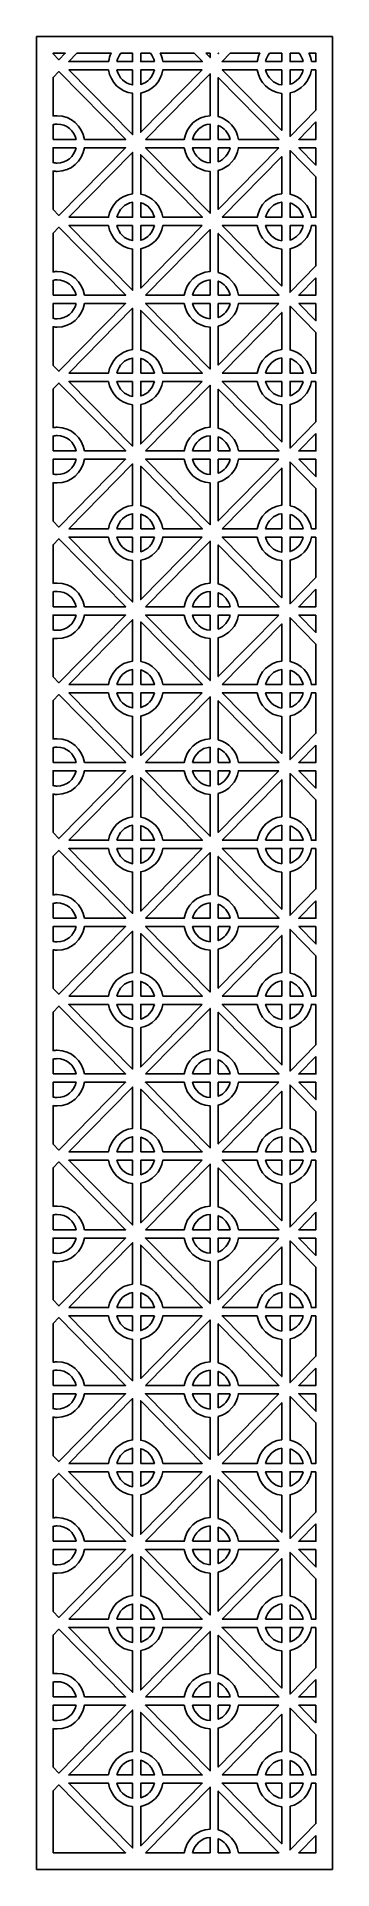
# Model space of a CAD drawing. Header units: centimetres. Extents: x -0.7 to 0.7, y -4.33 to 4.33.
import ezdxf

# ---------------------------------------------------------------- set-up
doc = ezdxf.new("R2010")
doc.units = ezdxf.units.CM
doc.header["$MEASUREMENT"] = 0
doc.layers.add('Layer 1', color=7, linetype='Continuous')

msp = doc.modelspace()

# ---------------------------------------------------------------- linework, layer by layer
at = {"layer": 'Layer 1', "color": 114}
for points, knots in [([(-0.69881, -4.33143), (-0.69881, -4.33143), (-0.69881, 4.33143), (-0.69881, 4.33143), (-0.69881, 4.33143), (-0.69881, 4.33143), (0.69881, 4.33143), (0.69881, 4.33143), (0.69881, 4.33143), (0.69881, 4.33143), (0.69881, -4.33143), (0.69881, -4.33143), (0.69881, -4.33143), (0.69881, -4.33143), (-0.69881, -4.33143), (-0.69881, -4.33143)], [0, 0, 0, 0, 0.2, 0.2, 0.2, 0.2, 0.4, 0.4, 0.4, 0.4, 0.6, 0.6, 0.6, 0.6, 1, 1, 1, 1]), ([(-0.62117, 4.25024), (-0.62117, 4.25024), (-0.59375, 4.22238), (-0.59375, 4.22238), (-0.59375, 4.22238), (-0.59375, 4.22238), (-0.56369, 4.25291), (-0.56369, 4.25291), (-0.56369, 4.25291), (-0.56369, 4.25291), (-0.62117, 4.25291), (-0.62117, 4.25291), (-0.62117, 4.25291), (-0.62117, 4.25291), (-0.62117, 4.25024), (-0.62117, 4.25024)], [0, 0, 0, 0, 0.2, 0.2, 0.2, 0.2, 0.4, 0.4, 0.4, 0.4, 0.6, 0.6, 0.6, 0.6, 1, 1, 1, 1]), ([(-0.50879, 4.25291), (-0.50879, 4.25291), (-0.54723, 4.21387), (-0.54723, 4.21387), (-0.54723, 4.21387), (-0.54723, 4.21387), (-0.35871, 4.21387), (-0.35871, 4.21387), (-0.35871, 4.21387), (-0.35665, 4.2277), (-0.35247, 4.24084), (-0.34652, 4.25291), (-0.34652, 4.25291), (-0.34652, 4.25291), (-0.50879, 4.25291), (-0.50879, 4.25291)], [0, 0, 0, 0, 0.2, 0.2, 0.2, 0.2, 0.4, 0.4, 0.4, 0.4, 0.6, 0.6, 0.6, 0.6, 1, 1, 1, 1]), ([(-0.31925, 4.21387), (-0.31925, 4.21387), (-0.24556, 4.21387), (-0.24556, 4.21387), (-0.24556, 4.21387), (-0.24556, 4.21387), (-0.24556, 4.25291), (-0.24556, 4.25291), (-0.24556, 4.25291), (-0.24556, 4.25291), (-0.30045, 4.25291), (-0.30045, 4.25291), (-0.30045, 4.25291), (-0.30954, 4.2418), (-0.3161, 4.22848), (-0.31925, 4.21387)], [0, 0, 0, 0, 0.2, 0.2, 0.2, 0.2, 0.4, 0.4, 0.4, 0.4, 0.6, 0.6, 0.6, 0.6, 1, 1, 1, 1]), ([(-0.20674, 4.25291), (-0.20674, 4.25291), (-0.20674, 4.21387), (-0.20674, 4.21387), (-0.20674, 4.21387), (-0.20674, 4.21387), (-0.14225, 4.21387), (-0.14225, 4.21387), (-0.14225, 4.21387), (-0.14539, 4.22848), (-0.15195, 4.2418), (-0.16104, 4.25291), (-0.16104, 4.25291), (-0.16104, 4.25291), (-0.20674, 4.25291), (-0.20674, 4.25291)], [0, 0, 0, 0, 0.2, 0.2, 0.2, 0.2, 0.4, 0.4, 0.4, 0.4, 0.6, 0.6, 0.6, 0.6, 1, 1, 1, 1]), ([(-0.10279, 4.21387), (-0.10279, 4.21387), (0.08455, 4.21387), (0.08455, 4.21387), (0.08455, 4.21387), (0.08455, 4.21387), (0.04611, 4.25291), (0.04611, 4.25291), (0.04611, 4.25291), (0.04611, 4.25291), (-0.11497, 4.25291), (-0.11497, 4.25291), (-0.11497, 4.25291), (-0.10902, 4.24084), (-0.10484, 4.2277), (-0.10279, 4.21387)], [0, 0, 0, 0, 0.2, 0.2, 0.2, 0.2, 0.4, 0.4, 0.4, 0.4, 0.6, 0.6, 0.6, 0.6, 1, 1, 1, 1]), ([(0.10101, 4.25291), (0.10101, 4.25291), (0.12072, 4.23289), (0.12072, 4.23289), (0.12072, 4.23289), (0.12072, 4.23289), (0.12072, 4.25291), (0.12072, 4.25291), (0.12072, 4.25291), (0.12072, 4.25291), (0.10101, 4.25291), (0.10101, 4.25291)], [0, 0, 0, 0, 0.25, 0.25, 0.25, 0.25, 0.5, 0.5, 0.5, 0.5, 1, 1, 1, 1]), ([(0.15955, 4.25291), (0.15955, 4.25291), (0.15955, 4.25131), (0.15955, 4.25131), (0.15955, 4.25131), (0.15955, 4.25131), (0.16112, 4.25291), (0.16112, 4.25291), (0.16112, 4.25291), (0.16112, 4.25291), (0.15955, 4.25291), (0.15955, 4.25291)], [0, 0, 0, 0, 0.25, 0.25, 0.25, 0.25, 0.5, 0.5, 0.5, 0.5, 1, 1, 1, 1]), ([(0.21602, 4.25291), (0.21602, 4.25291), (0.17759, 4.21387), (0.17759, 4.21387), (0.17759, 4.21387), (0.17759, 4.21387), (0.34398, 4.21387), (0.34398, 4.21387), (0.34398, 4.21387), (0.34603, 4.2277), (0.35021, 4.24084), (0.35616, 4.25291), (0.35616, 4.25291), (0.35616, 4.25291), (0.21602, 4.25291), (0.21602, 4.25291)], [0, 0, 0, 0, 0.2, 0.2, 0.2, 0.2, 0.4, 0.4, 0.4, 0.4, 0.6, 0.6, 0.6, 0.6, 1, 1, 1, 1]), ([(0.38344, 4.21387), (0.38344, 4.21387), (0.45987, 4.21387), (0.45987, 4.21387), (0.45987, 4.21387), (0.45987, 4.21387), (0.45987, 4.25291), (0.45987, 4.25291), (0.45987, 4.25291), (0.45987, 4.25291), (0.40223, 4.25291), (0.40223, 4.25291), (0.40223, 4.25291), (0.39314, 4.2418), (0.38658, 4.22848), (0.38344, 4.21387)], [0, 0, 0, 0, 0.2, 0.2, 0.2, 0.2, 0.4, 0.4, 0.4, 0.4, 0.6, 0.6, 0.6, 0.6, 1, 1, 1, 1]), ([(0.4987, 4.25291), (0.4987, 4.25291), (0.4987, 4.21387), (0.4987, 4.21387), (0.4987, 4.21387), (0.4987, 4.21387), (0.56043, 4.21387), (0.56043, 4.21387), (0.56043, 4.21387), (0.55729, 4.22848), (0.55073, 4.2418), (0.54164, 4.25291), (0.54164, 4.25291), (0.54164, 4.25291), (0.4987, 4.25291), (0.4987, 4.25291)], [0, 0, 0, 0, 0.2, 0.2, 0.2, 0.2, 0.4, 0.4, 0.4, 0.4, 0.6, 0.6, 0.6, 0.6, 1, 1, 1, 1]), ([(0.5999, 4.21387), (0.5999, 4.21387), (0.62116, 4.21387), (0.62116, 4.21387), (0.62116, 4.21387), (0.62116, 4.21387), (0.62116, 4.25291), (0.62116, 4.25291), (0.62116, 4.25291), (0.62116, 4.25291), (0.58771, 4.25291), (0.58771, 4.25291), (0.58771, 4.25291), (0.59366, 4.24084), (0.59784, 4.2277), (0.5999, 4.21387)], [0, 0, 0, 0, 0.2, 0.2, 0.2, 0.2, 0.4, 0.4, 0.4, 0.4, 0.6, 0.6, 0.6, 0.6, 1, 1, 1, 1]), ([(-0.47329, 3.84574), (-0.47329, 3.84574), (-0.27788, 3.84574), (-0.27788, 3.84574), (-0.27788, 3.84574), (-0.27788, 3.84574), (-0.59375, 4.16661), (-0.59375, 4.16661), (-0.59375, 4.16661), (-0.59375, 4.16661), (-0.62117, 4.13875), (-0.62117, 4.13875), (-0.62117, 4.13875), (-0.62117, 4.13875), (-0.62117, 3.95593), (-0.62117, 3.95593), (-0.62117, 3.95593), (-0.61468, 3.95695), (-0.60802, 3.95748), (-0.60125, 3.95748), (-0.60125, 3.95748), (-0.53639, 3.95748), (-0.48266, 3.90898), (-0.47329, 3.84574)], [0, 0, 0, 0, 0.1428571, 0.1428571, 0.1428571, 0.1428571, 0.2857143, 0.2857143, 0.2857143, 0.2857143, 0.4285714, 0.4285714, 0.4285714, 0.4285714, 0.5714286, 0.5714286, 0.5714286, 0.5714286, 0.7142857, 0.7142857, 0.7142857, 0.7142857, 1, 1, 1, 1]), ([(-0.35871, 4.17443), (-0.35871, 4.17443), (-0.54654, 4.17443), (-0.54654, 4.17443), (-0.54654, 4.17443), (-0.54654, 4.17443), (-0.24556, 3.86869), (-0.24556, 3.86869), (-0.24556, 3.86869), (-0.24556, 3.86869), (-0.24556, 4.06355), (-0.24556, 4.06355), (-0.24556, 4.06355), (-0.30364, 4.07028), (-0.35006, 4.11607), (-0.35871, 4.17443)], [0, 0, 0, 0, 0.2, 0.2, 0.2, 0.2, 0.4, 0.4, 0.4, 0.4, 0.6, 0.6, 0.6, 0.6, 1, 1, 1, 1]), ([(-0.24556, 4.17443), (-0.24556, 4.17443), (-0.31924, 4.17443), (-0.31924, 4.17443), (-0.31924, 4.17443), (-0.31139, 4.1379), (-0.28217, 4.10948), (-0.24556, 4.10336), (-0.24556, 4.10336), (-0.24556, 4.10336), (-0.24556, 4.17443), (-0.24556, 4.17443)], [0, 0, 0, 0, 0.25, 0.25, 0.25, 0.25, 0.5, 0.5, 0.5, 0.5, 1, 1, 1, 1]), ([(-0.14225, 4.17443), (-0.14225, 4.17443), (-0.20674, 4.17443), (-0.20674, 4.17443), (-0.20674, 4.17443), (-0.20674, 4.17443), (-0.20674, 4.1054), (-0.20674, 4.1054), (-0.20674, 4.1054), (-0.1745, 4.11439), (-0.14944, 4.14102), (-0.14225, 4.17443)], [0, 0, 0, 0, 0.25, 0.25, 0.25, 0.25, 0.5, 0.5, 0.5, 0.5, 1, 1, 1, 1]), ([(0.08386, 4.17443), (0.08386, 4.17443), (-0.10279, 4.17443), (-0.10279, 4.17443), (-0.10279, 4.17443), (-0.11097, 4.11919), (-0.153, 4.0752), (-0.20674, 4.06496), (-0.20674, 4.06496), (-0.20674, 4.06496), (-0.20674, 3.87924), (-0.20674, 3.87924), (-0.20674, 3.87924), (-0.20674, 3.87924), (0.08386, 4.17443), (0.08386, 4.17443)], [0, 0, 0, 0, 0.2, 0.2, 0.2, 0.2, 0.4, 0.4, 0.4, 0.4, 0.6, 0.6, 0.6, 0.6, 1, 1, 1, 1]), ([(0.34398, 4.17443), (0.34398, 4.17443), (0.17827, 4.17443), (0.17827, 4.17443), (0.17827, 4.17443), (0.17827, 4.17443), (0.45987, 3.88837), (0.45987, 3.88837), (0.45987, 3.88837), (0.45987, 3.88837), (0.45987, 4.06326), (0.45987, 4.06326), (0.45987, 4.06326), (0.40051, 4.06884), (0.35276, 4.11516), (0.34398, 4.17443)], [0, 0, 0, 0, 0.2, 0.2, 0.2, 0.2, 0.4, 0.4, 0.4, 0.4, 0.6, 0.6, 0.6, 0.6, 1, 1, 1, 1]), ([(0.45987, 4.17443), (0.45987, 4.17443), (0.38344, 4.17443), (0.38344, 4.17443), (0.38344, 4.17443), (0.39149, 4.13699), (0.42198, 4.10807), (0.45987, 4.10294), (0.45987, 4.10294), (0.45987, 4.10294), (0.45987, 4.17443), (0.45987, 4.17443)], [0, 0, 0, 0, 0.25, 0.25, 0.25, 0.25, 0.5, 0.5, 0.5, 0.5, 1, 1, 1, 1]), ([(0.56043, 4.17443), (0.56043, 4.17443), (0.4987, 4.17443), (0.4987, 4.17443), (0.4987, 4.17443), (0.4987, 4.17443), (0.4987, 4.10621), (0.4987, 4.10621), (0.4987, 4.10621), (0.52961, 4.11591), (0.55345, 4.14197), (0.56043, 4.17443)], [0, 0, 0, 0, 0.25, 0.25, 0.25, 0.25, 0.5, 0.5, 0.5, 0.5, 1, 1, 1, 1]), ([(0.62116, 4.17443), (0.62116, 4.17443), (0.5999, 4.17443), (0.5999, 4.17443), (0.5999, 4.17443), (0.59185, 4.12013), (0.55111, 4.07671), (0.4987, 4.06551), (0.4987, 4.06551), (0.4987, 4.06551), (0.4987, 3.85955), (0.4987, 3.85955), (0.4987, 3.85955), (0.4987, 3.85955), (0.62116, 3.98395), (0.62116, 3.98395), (0.62116, 3.98395), (0.62116, 3.98395), (0.62116, 4.17443), (0.62116, 4.17443)], [0, 0, 0, 0, 0.1666667, 0.1666667, 0.1666667, 0.1666667, 0.3333333, 0.3333333, 0.3333333, 0.3333333, 0.5, 0.5, 0.5, 0.5, 0.6666667, 0.6666667, 0.6666667, 0.6666667, 1, 1, 1, 1]), ([(-0.1848, 3.84574), (-0.1848, 3.84574), (-0.00098, 3.84574), (-0.00098, 3.84574), (-0.00098, 3.84574), (0.00809, 3.90694), (0.05869, 3.95432), (0.12072, 3.95733), (0.12072, 3.95733), (0.12072, 3.95733), (0.12072, 4.1561), (0.12072, 4.1561), (0.12072, 4.1561), (0.12072, 4.1561), (-0.1848, 3.84574), (-0.1848, 3.84574)], [0, 0, 0, 0, 0.2, 0.2, 0.2, 0.2, 0.4, 0.4, 0.4, 0.4, 0.6, 0.6, 0.6, 0.6, 1, 1, 1, 1]), ([(0.25494, 3.84574), (0.25494, 3.84574), (0.44693, 3.84574), (0.44693, 3.84574), (0.44693, 3.84574), (0.44693, 3.84574), (0.15955, 4.13768), (0.15955, 4.13768), (0.15955, 4.13768), (0.15955, 4.13768), (0.15955, 3.95328), (0.15955, 3.95328), (0.15955, 3.95328), (0.20914, 3.94022), (0.2472, 3.89802), (0.25494, 3.84574)], [0, 0, 0, 0, 0.2, 0.2, 0.2, 0.2, 0.4, 0.4, 0.4, 0.4, 0.6, 0.6, 0.6, 0.6, 1, 1, 1, 1]), ([(-0.62117, 3.84574), (-0.62117, 3.84574), (-0.51276, 3.84574), (-0.51276, 3.84574), (-0.51276, 3.84574), (-0.52165, 3.88708), (-0.55789, 3.91805), (-0.60125, 3.91805), (-0.60125, 3.91805), (-0.60809, 3.91805), (-0.61476, 3.91727), (-0.62117, 3.91581), (-0.62117, 3.91581), (-0.62117, 3.91581), (-0.62117, 3.84574), (-0.62117, 3.84574)], [0, 0, 0, 0, 0.2, 0.2, 0.2, 0.2, 0.4, 0.4, 0.4, 0.4, 0.6, 0.6, 0.6, 0.6, 1, 1, 1, 1]), ([(0.03849, 3.84574), (0.03849, 3.84574), (0.12072, 3.84574), (0.12072, 3.84574), (0.12072, 3.84574), (0.12072, 3.84574), (0.12072, 3.91782), (0.12072, 3.91782), (0.12072, 3.91782), (0.08017, 3.91501), (0.04695, 3.88508), (0.03849, 3.84574)], [0, 0, 0, 0, 0.25, 0.25, 0.25, 0.25, 0.5, 0.5, 0.5, 0.5, 1, 1, 1, 1]), ([(0.15955, 3.84574), (0.15955, 3.84574), (0.21548, 3.84574), (0.21548, 3.84574), (0.21548, 3.84574), (0.20894, 3.87614), (0.18761, 3.90092), (0.15955, 3.91191), (0.15955, 3.91191), (0.15955, 3.91191), (0.15955, 3.84574), (0.15955, 3.84574)], [0, 0, 0, 0, 0.25, 0.25, 0.25, 0.25, 0.5, 0.5, 0.5, 0.5, 1, 1, 1, 1]), ([(0.62116, 3.92818), (0.62116, 3.92818), (0.54001, 3.84574), (0.54001, 3.84574), (0.54001, 3.84574), (0.54001, 3.84574), (0.62116, 3.84574), (0.62116, 3.84574), (0.62116, 3.84574), (0.62116, 3.84574), (0.62116, 3.92818), (0.62116, 3.92818)], [0, 0, 0, 0, 0.25, 0.25, 0.25, 0.25, 0.5, 0.5, 0.5, 0.5, 1, 1, 1, 1]), ([(-0.51276, 3.80631), (-0.51276, 3.80631), (-0.62117, 3.80631), (-0.62117, 3.80631), (-0.62117, 3.80631), (-0.62117, 3.80631), (-0.62117, 3.73624), (-0.62117, 3.73624), (-0.62117, 3.73624), (-0.61476, 3.73478), (-0.60809, 3.73401), (-0.60125, 3.73401), (-0.60125, 3.73401), (-0.55789, 3.73401), (-0.52165, 3.76497), (-0.51276, 3.80631)], [0, 0, 0, 0, 0.2, 0.2, 0.2, 0.2, 0.4, 0.4, 0.4, 0.4, 0.6, 0.6, 0.6, 0.6, 1, 1, 1, 1]), ([(-0.62117, 3.51396), (-0.62117, 3.51396), (-0.59375, 3.4861), (-0.59375, 3.4861), (-0.59375, 3.4861), (-0.59375, 3.4861), (-0.27853, 3.80631), (-0.27853, 3.80631), (-0.27853, 3.80631), (-0.27853, 3.80631), (-0.47329, 3.80631), (-0.47329, 3.80631), (-0.47329, 3.80631), (-0.48266, 3.74307), (-0.53639, 3.69457), (-0.60125, 3.69457), (-0.60125, 3.69457), (-0.60802, 3.69457), (-0.61468, 3.6951), (-0.62117, 3.69612), (-0.62117, 3.69612), (-0.62117, 3.69612), (-0.62117, 3.51396), (-0.62117, 3.51396)], [0, 0, 0, 0, 0.1428571, 0.1428571, 0.1428571, 0.1428571, 0.2857143, 0.2857143, 0.2857143, 0.2857143, 0.4285714, 0.4285714, 0.4285714, 0.4285714, 0.5714286, 0.5714286, 0.5714286, 0.5714286, 0.7142857, 0.7142857, 0.7142857, 0.7142857, 1, 1, 1, 1]), ([(-0.54719, 3.47762), (-0.54719, 3.47762), (-0.35871, 3.47762), (-0.35871, 3.47762), (-0.35871, 3.47762), (-0.35006, 3.53598), (-0.30364, 3.58177), (-0.24556, 3.5885), (-0.24556, 3.5885), (-0.24556, 3.5885), (-0.24556, 3.78403), (-0.24556, 3.78403), (-0.24556, 3.78403), (-0.24556, 3.78403), (-0.54719, 3.47762), (-0.54719, 3.47762)], [0, 0, 0, 0, 0.2, 0.2, 0.2, 0.2, 0.4, 0.4, 0.4, 0.4, 0.6, 0.6, 0.6, 0.6, 1, 1, 1, 1]), ([(-0.10279, 3.47762), (-0.10279, 3.47762), (0.08451, 3.47762), (0.08451, 3.47762), (0.08451, 3.47762), (0.08451, 3.47762), (-0.20674, 3.77348), (-0.20674, 3.77348), (-0.20674, 3.77348), (-0.20674, 3.77348), (-0.20674, 3.58709), (-0.20674, 3.58709), (-0.20674, 3.58709), (-0.153, 3.57684), (-0.11097, 3.53286), (-0.10279, 3.47762)], [0, 0, 0, 0, 0.2, 0.2, 0.2, 0.2, 0.4, 0.4, 0.4, 0.4, 0.6, 0.6, 0.6, 0.6, 1, 1, 1, 1]), ([(-0.00098, 3.80631), (-0.00098, 3.80631), (-0.18415, 3.80631), (-0.18415, 3.80631), (-0.18415, 3.80631), (-0.18415, 3.80631), (0.12072, 3.49661), (0.12072, 3.49661), (0.12072, 3.49661), (0.12072, 3.49661), (0.12072, 3.69472), (0.12072, 3.69472), (0.12072, 3.69472), (0.05869, 3.69773), (0.00809, 3.74512), (-0.00098, 3.80631)], [0, 0, 0, 0, 0.2, 0.2, 0.2, 0.2, 0.4, 0.4, 0.4, 0.4, 0.6, 0.6, 0.6, 0.6, 1, 1, 1, 1]), ([(0.12072, 3.80631), (0.12072, 3.80631), (0.03849, 3.80631), (0.03849, 3.80631), (0.03849, 3.80631), (0.04695, 3.76697), (0.08017, 3.73704), (0.12072, 3.73423), (0.12072, 3.73423), (0.12072, 3.73423), (0.12072, 3.80631), (0.12072, 3.80631)], [0, 0, 0, 0, 0.25, 0.25, 0.25, 0.25, 0.5, 0.5, 0.5, 0.5, 1, 1, 1, 1]), ([(0.21548, 3.80631), (0.21548, 3.80631), (0.15955, 3.80631), (0.15955, 3.80631), (0.15955, 3.80631), (0.15955, 3.80631), (0.15955, 3.74014), (0.15955, 3.74014), (0.15955, 3.74014), (0.18761, 3.75113), (0.20894, 3.77591), (0.21548, 3.80631)], [0, 0, 0, 0, 0.25, 0.25, 0.25, 0.25, 0.5, 0.5, 0.5, 0.5, 1, 1, 1, 1]), ([(0.44628, 3.80631), (0.44628, 3.80631), (0.25494, 3.80631), (0.25494, 3.80631), (0.25494, 3.80631), (0.2472, 3.75403), (0.20914, 3.71183), (0.15955, 3.69877), (0.15955, 3.69877), (0.15955, 3.69877), (0.15955, 3.51503), (0.15955, 3.51503), (0.15955, 3.51503), (0.15955, 3.51503), (0.44628, 3.80631), (0.44628, 3.80631)], [0, 0, 0, 0, 0.2, 0.2, 0.2, 0.2, 0.4, 0.4, 0.4, 0.4, 0.6, 0.6, 0.6, 0.6, 1, 1, 1, 1]), ([(0.17762, 3.47762), (0.17762, 3.47762), (0.34398, 3.47762), (0.34398, 3.47762), (0.34398, 3.47762), (0.35276, 3.53689), (0.40051, 3.58321), (0.45987, 3.58879), (0.45987, 3.58879), (0.45987, 3.58879), (0.45987, 3.76434), (0.45987, 3.76434), (0.45987, 3.76434), (0.45987, 3.76434), (0.17762, 3.47762), (0.17762, 3.47762)], [0, 0, 0, 0, 0.2, 0.2, 0.2, 0.2, 0.4, 0.4, 0.4, 0.4, 0.6, 0.6, 0.6, 0.6, 1, 1, 1, 1]), ([(0.62116, 3.66876), (0.62116, 3.66876), (0.4987, 3.79316), (0.4987, 3.79316), (0.4987, 3.79316), (0.4987, 3.79316), (0.4987, 3.58654), (0.4987, 3.58654), (0.4987, 3.58654), (0.55111, 3.57534), (0.59185, 3.53191), (0.5999, 3.47762), (0.5999, 3.47762), (0.5999, 3.47762), (0.62116, 3.47762), (0.62116, 3.47762), (0.62116, 3.47762), (0.62116, 3.47762), (0.62116, 3.66876), (0.62116, 3.66876)], [0, 0, 0, 0, 0.1666667, 0.1666667, 0.1666667, 0.1666667, 0.3333333, 0.3333333, 0.3333333, 0.3333333, 0.5, 0.5, 0.5, 0.5, 0.6666667, 0.6666667, 0.6666667, 0.6666667, 1, 1, 1, 1]), ([(0.62116, 3.80631), (0.62116, 3.80631), (0.54066, 3.80631), (0.54066, 3.80631), (0.54066, 3.80631), (0.54066, 3.80631), (0.62116, 3.72453), (0.62116, 3.72453), (0.62116, 3.72453), (0.62116, 3.72453), (0.62116, 3.80631), (0.62116, 3.80631)], [0, 0, 0, 0, 0.25, 0.25, 0.25, 0.25, 0.5, 0.5, 0.5, 0.5, 1, 1, 1, 1]), ([(-0.31924, 3.47762), (-0.31924, 3.47762), (-0.24556, 3.47762), (-0.24556, 3.47762), (-0.24556, 3.47762), (-0.24556, 3.47762), (-0.24556, 3.54869), (-0.24556, 3.54869), (-0.24556, 3.54869), (-0.28217, 3.54257), (-0.31138, 3.51415), (-0.31924, 3.47762)], [0, 0, 0, 0, 0.25, 0.25, 0.25, 0.25, 0.5, 0.5, 0.5, 0.5, 1, 1, 1, 1]), ([(-0.20674, 3.47762), (-0.20674, 3.47762), (-0.14225, 3.47762), (-0.14225, 3.47762), (-0.14225, 3.47762), (-0.14944, 3.51104), (-0.1745, 3.53766), (-0.20674, 3.54665), (-0.20674, 3.54665), (-0.20674, 3.54665), (-0.20674, 3.47762), (-0.20674, 3.47762)], [0, 0, 0, 0, 0.25, 0.25, 0.25, 0.25, 0.5, 0.5, 0.5, 0.5, 1, 1, 1, 1]), ([(0.38344, 3.47762), (0.38344, 3.47762), (0.45987, 3.47762), (0.45987, 3.47762), (0.45987, 3.47762), (0.45987, 3.47762), (0.45987, 3.54911), (0.45987, 3.54911), (0.45987, 3.54911), (0.42198, 3.54398), (0.39149, 3.51506), (0.38344, 3.47762)], [0, 0, 0, 0, 0.25, 0.25, 0.25, 0.25, 0.5, 0.5, 0.5, 0.5, 1, 1, 1, 1]), ([(0.4987, 3.54584), (0.4987, 3.54584), (0.4987, 3.47762), (0.4987, 3.47762), (0.4987, 3.47762), (0.4987, 3.47762), (0.56043, 3.47762), (0.56043, 3.47762), (0.56043, 3.47762), (0.55345, 3.51008), (0.52961, 3.53614), (0.4987, 3.54584)], [0, 0, 0, 0, 0.25, 0.25, 0.25, 0.25, 0.5, 0.5, 0.5, 0.5, 1, 1, 1, 1]), ([(-0.47329, 3.1095), (-0.47329, 3.1095), (-0.27791, 3.1095), (-0.27791, 3.1095), (-0.27791, 3.1095), (-0.27791, 3.1095), (-0.59375, 3.43033), (-0.59375, 3.43033), (-0.59375, 3.43033), (-0.59375, 3.43033), (-0.62117, 3.40248), (-0.62117, 3.40248), (-0.62117, 3.40248), (-0.62117, 3.40248), (-0.62117, 3.21969), (-0.62117, 3.21969), (-0.62117, 3.21969), (-0.61468, 3.22071), (-0.60802, 3.22124), (-0.60125, 3.22124), (-0.60125, 3.22124), (-0.53639, 3.22124), (-0.48266, 3.17274), (-0.47329, 3.1095)], [0, 0, 0, 0, 0.1428571, 0.1428571, 0.1428571, 0.1428571, 0.2857143, 0.2857143, 0.2857143, 0.2857143, 0.4285714, 0.4285714, 0.4285714, 0.4285714, 0.5714286, 0.5714286, 0.5714286, 0.5714286, 0.7142857, 0.7142857, 0.7142857, 0.7142857, 1, 1, 1, 1]), ([(-0.35871, 3.43819), (-0.35871, 3.43819), (-0.54657, 3.43819), (-0.54657, 3.43819), (-0.54657, 3.43819), (-0.54657, 3.43819), (-0.24556, 3.13241), (-0.24556, 3.13241), (-0.24556, 3.13241), (-0.24556, 3.13241), (-0.24556, 3.32731), (-0.24556, 3.32731), (-0.24556, 3.32731), (-0.30364, 3.33404), (-0.35006, 3.37983), (-0.35871, 3.43819)], [0, 0, 0, 0, 0.2, 0.2, 0.2, 0.2, 0.4, 0.4, 0.4, 0.4, 0.6, 0.6, 0.6, 0.6, 1, 1, 1, 1]), ([(-0.24556, 3.43819), (-0.24556, 3.43819), (-0.31924, 3.43819), (-0.31924, 3.43819), (-0.31924, 3.43819), (-0.31139, 3.40166), (-0.28217, 3.37324), (-0.24556, 3.36712), (-0.24556, 3.36712), (-0.24556, 3.36712), (-0.24556, 3.43819), (-0.24556, 3.43819)], [0, 0, 0, 0, 0.25, 0.25, 0.25, 0.25, 0.5, 0.5, 0.5, 0.5, 1, 1, 1, 1]), ([(-0.14225, 3.43819), (-0.14225, 3.43819), (-0.20674, 3.43819), (-0.20674, 3.43819), (-0.20674, 3.43819), (-0.20674, 3.43819), (-0.20674, 3.36916), (-0.20674, 3.36916), (-0.20674, 3.36916), (-0.1745, 3.37814), (-0.14944, 3.40477), (-0.14225, 3.43819)], [0, 0, 0, 0, 0.25, 0.25, 0.25, 0.25, 0.5, 0.5, 0.5, 0.5, 1, 1, 1, 1]), ([(0.08389, 3.43819), (0.08389, 3.43819), (-0.10279, 3.43819), (-0.10279, 3.43819), (-0.10279, 3.43819), (-0.11097, 3.38295), (-0.153, 3.33896), (-0.20674, 3.32872), (-0.20674, 3.32872), (-0.20674, 3.32872), (-0.20674, 3.14296), (-0.20674, 3.14296), (-0.20674, 3.14296), (-0.20674, 3.14296), (0.08389, 3.43819), (0.08389, 3.43819)], [0, 0, 0, 0, 0.2, 0.2, 0.2, 0.2, 0.4, 0.4, 0.4, 0.4, 0.6, 0.6, 0.6, 0.6, 1, 1, 1, 1]), ([(-0.18477, 3.1095), (-0.18477, 3.1095), (-0.00098, 3.1095), (-0.00098, 3.1095), (-0.00098, 3.1095), (0.00809, 3.17069), (0.05869, 3.21808), (0.12072, 3.22108), (0.12072, 3.22108), (0.12072, 3.22108), (0.12072, 3.41982), (0.12072, 3.41982), (0.12072, 3.41982), (0.12072, 3.41982), (-0.18477, 3.1095), (-0.18477, 3.1095)], [0, 0, 0, 0, 0.2, 0.2, 0.2, 0.2, 0.4, 0.4, 0.4, 0.4, 0.6, 0.6, 0.6, 0.6, 1, 1, 1, 1]), ([(0.25494, 3.1095), (0.25494, 3.1095), (0.4469, 3.1095), (0.4469, 3.1095), (0.4469, 3.1095), (0.4469, 3.1095), (0.15955, 3.4014), (0.15955, 3.4014), (0.15955, 3.4014), (0.15955, 3.4014), (0.15955, 3.21704), (0.15955, 3.21704), (0.15955, 3.21704), (0.20914, 3.20397), (0.2472, 3.16177), (0.25494, 3.1095)], [0, 0, 0, 0, 0.2, 0.2, 0.2, 0.2, 0.4, 0.4, 0.4, 0.4, 0.6, 0.6, 0.6, 0.6, 1, 1, 1, 1]), ([(0.34398, 3.43819), (0.34398, 3.43819), (0.17824, 3.43819), (0.17824, 3.43819), (0.17824, 3.43819), (0.17824, 3.43819), (0.45987, 3.15209), (0.45987, 3.15209), (0.45987, 3.15209), (0.45987, 3.15209), (0.45987, 3.32702), (0.45987, 3.32702), (0.45987, 3.32702), (0.40051, 3.3326), (0.35276, 3.37891), (0.34398, 3.43819)], [0, 0, 0, 0, 0.2, 0.2, 0.2, 0.2, 0.4, 0.4, 0.4, 0.4, 0.6, 0.6, 0.6, 0.6, 1, 1, 1, 1]), ([(0.45987, 3.43819), (0.45987, 3.43819), (0.38344, 3.43819), (0.38344, 3.43819), (0.38344, 3.43819), (0.39149, 3.40075), (0.42198, 3.37182), (0.45987, 3.3667), (0.45987, 3.3667), (0.45987, 3.3667), (0.45987, 3.43819), (0.45987, 3.43819)], [0, 0, 0, 0, 0.25, 0.25, 0.25, 0.25, 0.5, 0.5, 0.5, 0.5, 1, 1, 1, 1]), ([(0.56043, 3.43819), (0.56043, 3.43819), (0.4987, 3.43819), (0.4987, 3.43819), (0.4987, 3.43819), (0.4987, 3.43819), (0.4987, 3.36997), (0.4987, 3.36997), (0.4987, 3.36997), (0.52961, 3.37967), (0.55345, 3.40573), (0.56043, 3.43819)], [0, 0, 0, 0, 0.25, 0.25, 0.25, 0.25, 0.5, 0.5, 0.5, 0.5, 1, 1, 1, 1]), ([(0.62116, 3.43819), (0.62116, 3.43819), (0.5999, 3.43819), (0.5999, 3.43819), (0.5999, 3.43819), (0.59185, 3.38389), (0.55111, 3.34047), (0.4987, 3.32927), (0.4987, 3.32927), (0.4987, 3.32927), (0.4987, 3.12327), (0.4987, 3.12327), (0.4987, 3.12327), (0.4987, 3.12327), (0.62116, 3.24767), (0.62116, 3.24767), (0.62116, 3.24767), (0.62116, 3.24767), (0.62116, 3.43819), (0.62116, 3.43819)], [0, 0, 0, 0, 0.1666667, 0.1666667, 0.1666667, 0.1666667, 0.3333333, 0.3333333, 0.3333333, 0.3333333, 0.5, 0.5, 0.5, 0.5, 0.6666667, 0.6666667, 0.6666667, 0.6666667, 1, 1, 1, 1]), ([(-0.62117, 3.1095), (-0.62117, 3.1095), (-0.51276, 3.1095), (-0.51276, 3.1095), (-0.51276, 3.1095), (-0.52165, 3.15084), (-0.55789, 3.1818), (-0.60125, 3.1818), (-0.60125, 3.1818), (-0.60809, 3.1818), (-0.61476, 3.18103), (-0.62117, 3.17957), (-0.62117, 3.17957), (-0.62117, 3.17957), (-0.62117, 3.1095), (-0.62117, 3.1095)], [0, 0, 0, 0, 0.2, 0.2, 0.2, 0.2, 0.4, 0.4, 0.4, 0.4, 0.6, 0.6, 0.6, 0.6, 1, 1, 1, 1]), ([(0.03849, 3.1095), (0.03849, 3.1095), (0.12072, 3.1095), (0.12072, 3.1095), (0.12072, 3.1095), (0.12072, 3.1095), (0.12072, 3.18158), (0.12072, 3.18158), (0.12072, 3.18158), (0.08017, 3.17877), (0.04695, 3.14883), (0.03849, 3.1095)], [0, 0, 0, 0, 0.25, 0.25, 0.25, 0.25, 0.5, 0.5, 0.5, 0.5, 1, 1, 1, 1]), ([(0.15955, 3.1095), (0.15955, 3.1095), (0.21548, 3.1095), (0.21548, 3.1095), (0.21548, 3.1095), (0.20894, 3.1399), (0.18761, 3.16468), (0.15955, 3.17567), (0.15955, 3.17567), (0.15955, 3.17567), (0.15955, 3.1095), (0.15955, 3.1095)], [0, 0, 0, 0, 0.25, 0.25, 0.25, 0.25, 0.5, 0.5, 0.5, 0.5, 1, 1, 1, 1]), ([(0.62116, 3.1919), (0.62116, 3.1919), (0.54004, 3.1095), (0.54004, 3.1095), (0.54004, 3.1095), (0.54004, 3.1095), (0.62116, 3.1095), (0.62116, 3.1095), (0.62116, 3.1095), (0.62116, 3.1095), (0.62116, 3.1919), (0.62116, 3.1919)], [0, 0, 0, 0, 0.25, 0.25, 0.25, 0.25, 0.5, 0.5, 0.5, 0.5, 1, 1, 1, 1]), ([(-0.51276, 3.07006), (-0.51276, 3.07006), (-0.62117, 3.07006), (-0.62117, 3.07006), (-0.62117, 3.07006), (-0.62117, 3.07006), (-0.62117, 3), (-0.62117, 3), (-0.62117, 3), (-0.61476, 2.99854), (-0.60809, 2.99776), (-0.60125, 2.99776), (-0.60125, 2.99776), (-0.55789, 2.99776), (-0.52165, 3.02873), (-0.51276, 3.07006)], [0, 0, 0, 0, 0.2, 0.2, 0.2, 0.2, 0.4, 0.4, 0.4, 0.4, 0.6, 0.6, 0.6, 0.6, 1, 1, 1, 1]), ([(-0.62117, 2.77768), (-0.62117, 2.77768), (-0.59375, 2.74982), (-0.59375, 2.74982), (-0.59375, 2.74982), (-0.59375, 2.74982), (-0.27849, 3.07006), (-0.27849, 3.07006), (-0.27849, 3.07006), (-0.27849, 3.07006), (-0.47329, 3.07006), (-0.47329, 3.07006), (-0.47329, 3.07006), (-0.48266, 3.00683), (-0.53639, 2.95833), (-0.60125, 2.95833), (-0.60125, 2.95833), (-0.60802, 2.95833), (-0.61468, 2.95886), (-0.62117, 2.95988), (-0.62117, 2.95988), (-0.62117, 2.95988), (-0.62117, 2.77768), (-0.62117, 2.77768)], [0, 0, 0, 0, 0.1428571, 0.1428571, 0.1428571, 0.1428571, 0.2857143, 0.2857143, 0.2857143, 0.2857143, 0.4285714, 0.4285714, 0.4285714, 0.4285714, 0.5714286, 0.5714286, 0.5714286, 0.5714286, 0.7142857, 0.7142857, 0.7142857, 0.7142857, 1, 1, 1, 1]), ([(-0.54715, 2.74138), (-0.54715, 2.74138), (-0.35871, 2.74138), (-0.35871, 2.74138), (-0.35871, 2.74138), (-0.35006, 2.79973), (-0.30364, 2.84553), (-0.24556, 2.85226), (-0.24556, 2.85226), (-0.24556, 2.85226), (-0.24556, 3.04775), (-0.24556, 3.04775), (-0.24556, 3.04775), (-0.24556, 3.04775), (-0.54715, 2.74138), (-0.54715, 2.74138)], [0, 0, 0, 0, 0.2, 0.2, 0.2, 0.2, 0.4, 0.4, 0.4, 0.4, 0.6, 0.6, 0.6, 0.6, 1, 1, 1, 1]), ([(-0.10279, 2.74138), (-0.10279, 2.74138), (0.08447, 2.74138), (0.08447, 2.74138), (0.08447, 2.74138), (0.08447, 2.74138), (-0.20674, 3.0372), (-0.20674, 3.0372), (-0.20674, 3.0372), (-0.20674, 3.0372), (-0.20674, 2.85085), (-0.20674, 2.85085), (-0.20674, 2.85085), (-0.153, 2.8406), (-0.11097, 2.79662), (-0.10279, 2.74138)], [0, 0, 0, 0, 0.2, 0.2, 0.2, 0.2, 0.4, 0.4, 0.4, 0.4, 0.6, 0.6, 0.6, 0.6, 1, 1, 1, 1]), ([(-0.00098, 3.07006), (-0.00098, 3.07006), (-0.18419, 3.07006), (-0.18419, 3.07006), (-0.18419, 3.07006), (-0.18419, 3.07006), (0.12072, 2.76033), (0.12072, 2.76033), (0.12072, 2.76033), (0.12072, 2.76033), (0.12072, 2.95848), (0.12072, 2.95848), (0.12072, 2.95848), (0.05869, 2.96149), (0.00809, 3.00887), (-0.00098, 3.07006)], [0, 0, 0, 0, 0.2, 0.2, 0.2, 0.2, 0.4, 0.4, 0.4, 0.4, 0.6, 0.6, 0.6, 0.6, 1, 1, 1, 1]), ([(0.12072, 3.07006), (0.12072, 3.07006), (0.03849, 3.07006), (0.03849, 3.07006), (0.03849, 3.07006), (0.04695, 3.03073), (0.08017, 3.0008), (0.12072, 2.99799), (0.12072, 2.99799), (0.12072, 2.99799), (0.12072, 3.07006), (0.12072, 3.07006)], [0, 0, 0, 0, 0.25, 0.25, 0.25, 0.25, 0.5, 0.5, 0.5, 0.5, 1, 1, 1, 1]), ([(0.21548, 3.07006), (0.21548, 3.07006), (0.15955, 3.07006), (0.15955, 3.07006), (0.15955, 3.07006), (0.15955, 3.07006), (0.15955, 3.0039), (0.15955, 3.0039), (0.15955, 3.0039), (0.18761, 3.01489), (0.20894, 3.03967), (0.21548, 3.07006)], [0, 0, 0, 0, 0.25, 0.25, 0.25, 0.25, 0.5, 0.5, 0.5, 0.5, 1, 1, 1, 1]), ([(0.44632, 3.07006), (0.44632, 3.07006), (0.25494, 3.07006), (0.25494, 3.07006), (0.25494, 3.07006), (0.2472, 3.01779), (0.20914, 2.97559), (0.15955, 2.96253), (0.15955, 2.96253), (0.15955, 2.96253), (0.15955, 2.77876), (0.15955, 2.77876), (0.15955, 2.77876), (0.15955, 2.77876), (0.44632, 3.07006), (0.44632, 3.07006)], [0, 0, 0, 0, 0.2, 0.2, 0.2, 0.2, 0.4, 0.4, 0.4, 0.4, 0.6, 0.6, 0.6, 0.6, 1, 1, 1, 1]), ([(0.62116, 2.93248), (0.62116, 2.93248), (0.4987, 3.05688), (0.4987, 3.05688), (0.4987, 3.05688), (0.4987, 3.05688), (0.4987, 2.8503), (0.4987, 2.8503), (0.4987, 2.8503), (0.55111, 2.8391), (0.59185, 2.79567), (0.5999, 2.74138), (0.5999, 2.74138), (0.5999, 2.74138), (0.62116, 2.74138), (0.62116, 2.74138), (0.62116, 2.74138), (0.62116, 2.74138), (0.62116, 2.93248), (0.62116, 2.93248)], [0, 0, 0, 0, 0.1666667, 0.1666667, 0.1666667, 0.1666667, 0.3333333, 0.3333333, 0.3333333, 0.3333333, 0.5, 0.5, 0.5, 0.5, 0.6666667, 0.6666667, 0.6666667, 0.6666667, 1, 1, 1, 1]), ([(0.62116, 3.07006), (0.62116, 3.07006), (0.54062, 3.07006), (0.54062, 3.07006), (0.54062, 3.07006), (0.54062, 3.07006), (0.62116, 2.98825), (0.62116, 2.98825), (0.62116, 2.98825), (0.62116, 2.98825), (0.62116, 3.07006), (0.62116, 3.07006)], [0, 0, 0, 0, 0.25, 0.25, 0.25, 0.25, 0.5, 0.5, 0.5, 0.5, 1, 1, 1, 1]), ([(0.17766, 2.74138), (0.17766, 2.74138), (0.34398, 2.74138), (0.34398, 2.74138), (0.34398, 2.74138), (0.35276, 2.80065), (0.40051, 2.84697), (0.45987, 2.85255), (0.45987, 2.85255), (0.45987, 2.85255), (0.45987, 3.02806), (0.45987, 3.02806), (0.45987, 3.02806), (0.45987, 3.02806), (0.17766, 2.74138), (0.17766, 2.74138)], [0, 0, 0, 0, 0.2, 0.2, 0.2, 0.2, 0.4, 0.4, 0.4, 0.4, 0.6, 0.6, 0.6, 0.6, 1, 1, 1, 1]), ([(-0.31924, 2.74138), (-0.31924, 2.74138), (-0.24556, 2.74138), (-0.24556, 2.74138), (-0.24556, 2.74138), (-0.24556, 2.74138), (-0.24556, 2.81245), (-0.24556, 2.81245), (-0.24556, 2.81245), (-0.28217, 2.80633), (-0.31138, 2.77791), (-0.31924, 2.74138)], [0, 0, 0, 0, 0.25, 0.25, 0.25, 0.25, 0.5, 0.5, 0.5, 0.5, 1, 1, 1, 1]), ([(-0.20674, 2.74138), (-0.20674, 2.74138), (-0.14225, 2.74138), (-0.14225, 2.74138), (-0.14225, 2.74138), (-0.14944, 2.77479), (-0.1745, 2.80142), (-0.20674, 2.81041), (-0.20674, 2.81041), (-0.20674, 2.81041), (-0.20674, 2.74138), (-0.20674, 2.74138)], [0, 0, 0, 0, 0.25, 0.25, 0.25, 0.25, 0.5, 0.5, 0.5, 0.5, 1, 1, 1, 1]), ([(0.38344, 2.74138), (0.38344, 2.74138), (0.45987, 2.74138), (0.45987, 2.74138), (0.45987, 2.74138), (0.45987, 2.74138), (0.45987, 2.81287), (0.45987, 2.81287), (0.45987, 2.81287), (0.42198, 2.80774), (0.39149, 2.77882), (0.38344, 2.74138)], [0, 0, 0, 0, 0.25, 0.25, 0.25, 0.25, 0.5, 0.5, 0.5, 0.5, 1, 1, 1, 1]), ([(0.4987, 2.8096), (0.4987, 2.8096), (0.4987, 2.74138), (0.4987, 2.74138), (0.4987, 2.74138), (0.4987, 2.74138), (0.56043, 2.74138), (0.56043, 2.74138), (0.56043, 2.74138), (0.55345, 2.77384), (0.52961, 2.7999), (0.4987, 2.8096)], [0, 0, 0, 0, 0.25, 0.25, 0.25, 0.25, 0.5, 0.5, 0.5, 0.5, 1, 1, 1, 1]), ([(-0.47329, 2.37326), (-0.47329, 2.37326), (-0.27795, 2.37326), (-0.27795, 2.37326), (-0.27795, 2.37326), (-0.27795, 2.37326), (-0.59375, 2.69405), (-0.59375, 2.69405), (-0.59375, 2.69405), (-0.59375, 2.69405), (-0.62117, 2.6662), (-0.62117, 2.6662), (-0.62117, 2.6662), (-0.62117, 2.6662), (-0.62117, 2.48345), (-0.62117, 2.48345), (-0.62117, 2.48345), (-0.61468, 2.48447), (-0.60802, 2.485), (-0.60125, 2.485), (-0.60125, 2.485), (-0.53639, 2.485), (-0.48266, 2.4365), (-0.47329, 2.37326)], [0, 0, 0, 0, 0.1428571, 0.1428571, 0.1428571, 0.1428571, 0.2857143, 0.2857143, 0.2857143, 0.2857143, 0.4285714, 0.4285714, 0.4285714, 0.4285714, 0.5714286, 0.5714286, 0.5714286, 0.5714286, 0.7142857, 0.7142857, 0.7142857, 0.7142857, 1, 1, 1, 1]), ([(-0.35871, 2.70194), (-0.35871, 2.70194), (-0.54661, 2.70194), (-0.54661, 2.70194), (-0.54661, 2.70194), (-0.54661, 2.70194), (-0.24556, 2.39613), (-0.24556, 2.39613), (-0.24556, 2.39613), (-0.24556, 2.39613), (-0.24556, 2.59107), (-0.24556, 2.59107), (-0.24556, 2.59107), (-0.30364, 2.5978), (-0.35006, 2.64359), (-0.35871, 2.70194)], [0, 0, 0, 0, 0.2, 0.2, 0.2, 0.2, 0.4, 0.4, 0.4, 0.4, 0.6, 0.6, 0.6, 0.6, 1, 1, 1, 1]), ([(-0.24556, 2.70194), (-0.24556, 2.70194), (-0.31924, 2.70194), (-0.31924, 2.70194), (-0.31924, 2.70194), (-0.31139, 2.66541), (-0.28217, 2.63699), (-0.24556, 2.63087), (-0.24556, 2.63087), (-0.24556, 2.63087), (-0.24556, 2.70194), (-0.24556, 2.70194)], [0, 0, 0, 0, 0.25, 0.25, 0.25, 0.25, 0.5, 0.5, 0.5, 0.5, 1, 1, 1, 1]), ([(-0.14225, 2.70194), (-0.14225, 2.70194), (-0.20674, 2.70194), (-0.20674, 2.70194), (-0.20674, 2.70194), (-0.20674, 2.70194), (-0.20674, 2.63292), (-0.20674, 2.63292), (-0.20674, 2.63292), (-0.1745, 2.6419), (-0.14944, 2.66853), (-0.14225, 2.70194)], [0, 0, 0, 0, 0.25, 0.25, 0.25, 0.25, 0.5, 0.5, 0.5, 0.5, 1, 1, 1, 1]), ([(0.08393, 2.70194), (0.08393, 2.70194), (-0.10279, 2.70194), (-0.10279, 2.70194), (-0.10279, 2.70194), (-0.11097, 2.64671), (-0.153, 2.60272), (-0.20674, 2.59247), (-0.20674, 2.59247), (-0.20674, 2.59247), (-0.20674, 2.40668), (-0.20674, 2.40668), (-0.20674, 2.40668), (-0.20674, 2.40668), (0.08393, 2.70194), (0.08393, 2.70194)], [0, 0, 0, 0, 0.2, 0.2, 0.2, 0.2, 0.4, 0.4, 0.4, 0.4, 0.6, 0.6, 0.6, 0.6, 1, 1, 1, 1]), ([(0.34398, 2.70194), (0.34398, 2.70194), (0.1782, 2.70194), (0.1782, 2.70194), (0.1782, 2.70194), (0.1782, 2.70194), (0.45987, 2.41582), (0.45987, 2.41582), (0.45987, 2.41582), (0.45987, 2.41582), (0.45987, 2.59078), (0.45987, 2.59078), (0.45987, 2.59078), (0.40051, 2.59636), (0.35276, 2.64267), (0.34398, 2.70194)], [0, 0, 0, 0, 0.2, 0.2, 0.2, 0.2, 0.4, 0.4, 0.4, 0.4, 0.6, 0.6, 0.6, 0.6, 1, 1, 1, 1]), ([(0.45987, 2.70194), (0.45987, 2.70194), (0.38344, 2.70194), (0.38344, 2.70194), (0.38344, 2.70194), (0.39149, 2.66451), (0.42198, 2.63558), (0.45987, 2.63046), (0.45987, 2.63046), (0.45987, 2.63046), (0.45987, 2.70194), (0.45987, 2.70194)], [0, 0, 0, 0, 0.25, 0.25, 0.25, 0.25, 0.5, 0.5, 0.5, 0.5, 1, 1, 1, 1]), ([(0.56043, 2.70194), (0.56043, 2.70194), (0.4987, 2.70194), (0.4987, 2.70194), (0.4987, 2.70194), (0.4987, 2.70194), (0.4987, 2.63373), (0.4987, 2.63373), (0.4987, 2.63373), (0.52961, 2.64343), (0.55345, 2.66949), (0.56043, 2.70194)], [0, 0, 0, 0, 0.25, 0.25, 0.25, 0.25, 0.5, 0.5, 0.5, 0.5, 1, 1, 1, 1]), ([(0.62116, 2.70194), (0.62116, 2.70194), (0.5999, 2.70194), (0.5999, 2.70194), (0.5999, 2.70194), (0.59185, 2.64765), (0.55111, 2.60423), (0.4987, 2.59303), (0.4987, 2.59303), (0.4987, 2.59303), (0.4987, 2.38699), (0.4987, 2.38699), (0.4987, 2.38699), (0.4987, 2.38699), (0.62116, 2.51139), (0.62116, 2.51139), (0.62116, 2.51139), (0.62116, 2.51139), (0.62116, 2.70194), (0.62116, 2.70194)], [0, 0, 0, 0, 0.1666667, 0.1666667, 0.1666667, 0.1666667, 0.3333333, 0.3333333, 0.3333333, 0.3333333, 0.5, 0.5, 0.5, 0.5, 0.6666667, 0.6666667, 0.6666667, 0.6666667, 1, 1, 1, 1]), ([(-0.18473, 2.37326), (-0.18473, 2.37326), (-0.00098, 2.37326), (-0.00098, 2.37326), (-0.00098, 2.37326), (0.00809, 2.43445), (0.05869, 2.48184), (0.12072, 2.48484), (0.12072, 2.48484), (0.12072, 2.48484), (0.12072, 2.68355), (0.12072, 2.68355), (0.12072, 2.68355), (0.12072, 2.68355), (-0.18473, 2.37326), (-0.18473, 2.37326)], [0, 0, 0, 0, 0.2, 0.2, 0.2, 0.2, 0.4, 0.4, 0.4, 0.4, 0.6, 0.6, 0.6, 0.6, 1, 1, 1, 1]), ([(0.25494, 2.37326), (0.25494, 2.37326), (0.44686, 2.37326), (0.44686, 2.37326), (0.44686, 2.37326), (0.44686, 2.37326), (0.15955, 2.66512), (0.15955, 2.66512), (0.15955, 2.66512), (0.15955, 2.66512), (0.15955, 2.4808), (0.15955, 2.4808), (0.15955, 2.4808), (0.20914, 2.46773), (0.2472, 2.42553), (0.25494, 2.37326)], [0, 0, 0, 0, 0.2, 0.2, 0.2, 0.2, 0.4, 0.4, 0.4, 0.4, 0.6, 0.6, 0.6, 0.6, 1, 1, 1, 1]), ([(-0.62117, 2.37326), (-0.62117, 2.37326), (-0.51276, 2.37326), (-0.51276, 2.37326), (-0.51276, 2.37326), (-0.52165, 2.4146), (-0.55789, 2.44556), (-0.60125, 2.44556), (-0.60125, 2.44556), (-0.60809, 2.44556), (-0.61476, 2.44478), (-0.62117, 2.44332), (-0.62117, 2.44332), (-0.62117, 2.44332), (-0.62117, 2.37326), (-0.62117, 2.37326)], [0, 0, 0, 0, 0.2, 0.2, 0.2, 0.2, 0.4, 0.4, 0.4, 0.4, 0.6, 0.6, 0.6, 0.6, 1, 1, 1, 1]), ([(0.03849, 2.37326), (0.03849, 2.37326), (0.12072, 2.37326), (0.12072, 2.37326), (0.12072, 2.37326), (0.12072, 2.37326), (0.12072, 2.44534), (0.12072, 2.44534), (0.12072, 2.44534), (0.08017, 2.44252), (0.04695, 2.41259), (0.03849, 2.37326)], [0, 0, 0, 0, 0.25, 0.25, 0.25, 0.25, 0.5, 0.5, 0.5, 0.5, 1, 1, 1, 1]), ([(0.15955, 2.37326), (0.15955, 2.37326), (0.21548, 2.37326), (0.21548, 2.37326), (0.21548, 2.37326), (0.20894, 2.40365), (0.18761, 2.42843), (0.15955, 2.43943), (0.15955, 2.43943), (0.15955, 2.43943), (0.15955, 2.37326), (0.15955, 2.37326)], [0, 0, 0, 0, 0.25, 0.25, 0.25, 0.25, 0.5, 0.5, 0.5, 0.5, 1, 1, 1, 1]), ([(0.62116, 2.45562), (0.62116, 2.45562), (0.54008, 2.37326), (0.54008, 2.37326), (0.54008, 2.37326), (0.54008, 2.37326), (0.62116, 2.37326), (0.62116, 2.37326), (0.62116, 2.37326), (0.62116, 2.37326), (0.62116, 2.45562), (0.62116, 2.45562)], [0, 0, 0, 0, 0.25, 0.25, 0.25, 0.25, 0.5, 0.5, 0.5, 0.5, 1, 1, 1, 1]), ([(-0.51276, 2.33382), (-0.51276, 2.33382), (-0.62117, 2.33382), (-0.62117, 2.33382), (-0.62117, 2.33382), (-0.62117, 2.33382), (-0.62117, 2.26376), (-0.62117, 2.26376), (-0.62117, 2.26376), (-0.61476, 2.2623), (-0.60809, 2.26152), (-0.60125, 2.26152), (-0.60125, 2.26152), (-0.55789, 2.26152), (-0.52165, 2.29248), (-0.51276, 2.33382)], [0, 0, 0, 0, 0.2, 0.2, 0.2, 0.2, 0.4, 0.4, 0.4, 0.4, 0.6, 0.6, 0.6, 0.6, 1, 1, 1, 1]), ([(-0.62117, 2.0414), (-0.62117, 2.0414), (-0.59375, 2.01355), (-0.59375, 2.01355), (-0.59375, 2.01355), (-0.59375, 2.01355), (-0.27846, 2.33382), (-0.27846, 2.33382), (-0.27846, 2.33382), (-0.27846, 2.33382), (-0.47329, 2.33382), (-0.47329, 2.33382), (-0.47329, 2.33382), (-0.48266, 2.27058), (-0.53639, 2.22208), (-0.60125, 2.22208), (-0.60125, 2.22208), (-0.60802, 2.22208), (-0.61468, 2.22261), (-0.62117, 2.22363), (-0.62117, 2.22363), (-0.62117, 2.22363), (-0.62117, 2.0414), (-0.62117, 2.0414)], [0, 0, 0, 0, 0.1428571, 0.1428571, 0.1428571, 0.1428571, 0.2857143, 0.2857143, 0.2857143, 0.2857143, 0.4285714, 0.4285714, 0.4285714, 0.4285714, 0.5714286, 0.5714286, 0.5714286, 0.5714286, 0.7142857, 0.7142857, 0.7142857, 0.7142857, 1, 1, 1, 1]), ([(-0.54712, 2.00514), (-0.54712, 2.00514), (-0.35871, 2.00514), (-0.35871, 2.00514), (-0.35871, 2.00514), (-0.35006, 2.06349), (-0.30364, 2.10929), (-0.24556, 2.11601), (-0.24556, 2.11601), (-0.24556, 2.11601), (-0.24556, 2.31147), (-0.24556, 2.31147), (-0.24556, 2.31147), (-0.24556, 2.31147), (-0.54712, 2.00514), (-0.54712, 2.00514)], [0, 0, 0, 0, 0.2, 0.2, 0.2, 0.2, 0.4, 0.4, 0.4, 0.4, 0.6, 0.6, 0.6, 0.6, 1, 1, 1, 1]), ([(-0.10279, 2.00514), (-0.10279, 2.00514), (0.08444, 2.00514), (0.08444, 2.00514), (0.08444, 2.00514), (0.08444, 2.00514), (-0.20674, 2.30092), (-0.20674, 2.30092), (-0.20674, 2.30092), (-0.20674, 2.30092), (-0.20674, 2.11461), (-0.20674, 2.11461), (-0.20674, 2.11461), (-0.153, 2.10436), (-0.11097, 2.06038), (-0.10279, 2.00514)], [0, 0, 0, 0, 0.2, 0.2, 0.2, 0.2, 0.4, 0.4, 0.4, 0.4, 0.6, 0.6, 0.6, 0.6, 1, 1, 1, 1]), ([(-0.00098, 2.33382), (-0.00098, 2.33382), (-0.18422, 2.33382), (-0.18422, 2.33382), (-0.18422, 2.33382), (-0.18422, 2.33382), (0.12072, 2.02405), (0.12072, 2.02405), (0.12072, 2.02405), (0.12072, 2.02405), (0.12072, 2.22224), (0.12072, 2.22224), (0.12072, 2.22224), (0.05869, 2.22524), (0.00809, 2.27263), (-0.00098, 2.33382)], [0, 0, 0, 0, 0.2, 0.2, 0.2, 0.2, 0.4, 0.4, 0.4, 0.4, 0.6, 0.6, 0.6, 0.6, 1, 1, 1, 1]), ([(0.12072, 2.33382), (0.12072, 2.33382), (0.03849, 2.33382), (0.03849, 2.33382), (0.03849, 2.33382), (0.04695, 2.29449), (0.08017, 2.26456), (0.12072, 2.26174), (0.12072, 2.26174), (0.12072, 2.26174), (0.12072, 2.33382), (0.12072, 2.33382)], [0, 0, 0, 0, 0.25, 0.25, 0.25, 0.25, 0.5, 0.5, 0.5, 0.5, 1, 1, 1, 1]), ([(0.21548, 2.33382), (0.21548, 2.33382), (0.15955, 2.33382), (0.15955, 2.33382), (0.15955, 2.33382), (0.15955, 2.33382), (0.15955, 2.26765), (0.15955, 2.26765), (0.15955, 2.26765), (0.18761, 2.27865), (0.20894, 2.30343), (0.21548, 2.33382)], [0, 0, 0, 0, 0.25, 0.25, 0.25, 0.25, 0.5, 0.5, 0.5, 0.5, 1, 1, 1, 1]), ([(0.44635, 2.33382), (0.44635, 2.33382), (0.25494, 2.33382), (0.25494, 2.33382), (0.25494, 2.33382), (0.2472, 2.28155), (0.20914, 2.23935), (0.15955, 2.22629), (0.15955, 2.22629), (0.15955, 2.22629), (0.15955, 2.04248), (0.15955, 2.04248), (0.15955, 2.04248), (0.15955, 2.04248), (0.44635, 2.33382), (0.44635, 2.33382)], [0, 0, 0, 0, 0.2, 0.2, 0.2, 0.2, 0.4, 0.4, 0.4, 0.4, 0.6, 0.6, 0.6, 0.6, 1, 1, 1, 1]), ([(0.17769, 2.00514), (0.17769, 2.00514), (0.34398, 2.00514), (0.34398, 2.00514), (0.34398, 2.00514), (0.35276, 2.06441), (0.40051, 2.11072), (0.45987, 2.1163), (0.45987, 2.1163), (0.45987, 2.1163), (0.45987, 2.29178), (0.45987, 2.29178), (0.45987, 2.29178), (0.45987, 2.29178), (0.17769, 2.00514), (0.17769, 2.00514)], [0, 0, 0, 0, 0.2, 0.2, 0.2, 0.2, 0.4, 0.4, 0.4, 0.4, 0.6, 0.6, 0.6, 0.6, 1, 1, 1, 1]), ([(0.62116, 2.1962), (0.62116, 2.1962), (0.4987, 2.32061), (0.4987, 2.32061), (0.4987, 2.32061), (0.4987, 2.32061), (0.4987, 2.11405), (0.4987, 2.11405), (0.4987, 2.11405), (0.55111, 2.10286), (0.59185, 2.05943), (0.5999, 2.00514), (0.5999, 2.00514), (0.5999, 2.00514), (0.62116, 2.00514), (0.62116, 2.00514), (0.62116, 2.00514), (0.62116, 2.00514), (0.62116, 2.1962), (0.62116, 2.1962)], [0, 0, 0, 0, 0.1666667, 0.1666667, 0.1666667, 0.1666667, 0.3333333, 0.3333333, 0.3333333, 0.3333333, 0.5, 0.5, 0.5, 0.5, 0.6666667, 0.6666667, 0.6666667, 0.6666667, 1, 1, 1, 1]), ([(0.62116, 2.33382), (0.62116, 2.33382), (0.54059, 2.33382), (0.54059, 2.33382), (0.54059, 2.33382), (0.54059, 2.33382), (0.62116, 2.25198), (0.62116, 2.25198), (0.62116, 2.25198), (0.62116, 2.25198), (0.62116, 2.33382), (0.62116, 2.33382)], [0, 0, 0, 0, 0.25, 0.25, 0.25, 0.25, 0.5, 0.5, 0.5, 0.5, 1, 1, 1, 1]), ([(-0.31924, 2.00514), (-0.31924, 2.00514), (-0.24556, 2.00514), (-0.24556, 2.00514), (-0.24556, 2.00514), (-0.24556, 2.00514), (-0.24556, 2.07621), (-0.24556, 2.07621), (-0.24556, 2.07621), (-0.28217, 2.07009), (-0.31138, 2.04167), (-0.31924, 2.00514)], [0, 0, 0, 0, 0.25, 0.25, 0.25, 0.25, 0.5, 0.5, 0.5, 0.5, 1, 1, 1, 1]), ([(-0.20674, 2.00514), (-0.20674, 2.00514), (-0.14225, 2.00514), (-0.14225, 2.00514), (-0.14225, 2.00514), (-0.14944, 2.03855), (-0.1745, 2.06518), (-0.20674, 2.07416), (-0.20674, 2.07416), (-0.20674, 2.07416), (-0.20674, 2.00514), (-0.20674, 2.00514)], [0, 0, 0, 0, 0.25, 0.25, 0.25, 0.25, 0.5, 0.5, 0.5, 0.5, 1, 1, 1, 1]), ([(0.38344, 2.00514), (0.38344, 2.00514), (0.45987, 2.00514), (0.45987, 2.00514), (0.45987, 2.00514), (0.45987, 2.00514), (0.45987, 2.07662), (0.45987, 2.07662), (0.45987, 2.07662), (0.42198, 2.0715), (0.39149, 2.04258), (0.38344, 2.00514)], [0, 0, 0, 0, 0.25, 0.25, 0.25, 0.25, 0.5, 0.5, 0.5, 0.5, 1, 1, 1, 1]), ([(0.4987, 2.07335), (0.4987, 2.07335), (0.4987, 2.00514), (0.4987, 2.00514), (0.4987, 2.00514), (0.4987, 2.00514), (0.56043, 2.00514), (0.56043, 2.00514), (0.56043, 2.00514), (0.55345, 2.0376), (0.52961, 2.06366), (0.4987, 2.07335)], [0, 0, 0, 0, 0.25, 0.25, 0.25, 0.25, 0.5, 0.5, 0.5, 0.5, 1, 1, 1, 1]), ([(-0.47329, 1.63702), (-0.47329, 1.63702), (-0.27799, 1.63702), (-0.27799, 1.63702), (-0.27799, 1.63702), (-0.27799, 1.63702), (-0.59375, 1.95777), (-0.59375, 1.95777), (-0.59375, 1.95777), (-0.59375, 1.95777), (-0.62117, 1.92992), (-0.62117, 1.92992), (-0.62117, 1.92992), (-0.62117, 1.92992), (-0.62117, 1.74721), (-0.62117, 1.74721), (-0.62117, 1.74721), (-0.61468, 1.74822), (-0.60802, 1.74876), (-0.60125, 1.74876), (-0.60125, 1.74876), (-0.53639, 1.74876), (-0.48266, 1.70026), (-0.47329, 1.63702)], [0, 0, 0, 0, 0.1428571, 0.1428571, 0.1428571, 0.1428571, 0.2857143, 0.2857143, 0.2857143, 0.2857143, 0.4285714, 0.4285714, 0.4285714, 0.4285714, 0.5714286, 0.5714286, 0.5714286, 0.5714286, 0.7142857, 0.7142857, 0.7142857, 0.7142857, 1, 1, 1, 1]), ([(-0.35871, 1.9657), (-0.35871, 1.9657), (-0.54665, 1.9657), (-0.54665, 1.9657), (-0.54665, 1.9657), (-0.54665, 1.9657), (-0.24556, 1.65985), (-0.24556, 1.65985), (-0.24556, 1.65985), (-0.24556, 1.65985), (-0.24556, 1.85483), (-0.24556, 1.85483), (-0.24556, 1.85483), (-0.30364, 1.86155), (-0.35006, 1.90735), (-0.35871, 1.9657)], [0, 0, 0, 0, 0.2, 0.2, 0.2, 0.2, 0.4, 0.4, 0.4, 0.4, 0.6, 0.6, 0.6, 0.6, 1, 1, 1, 1]), ([(-0.24556, 1.9657), (-0.24556, 1.9657), (-0.31924, 1.9657), (-0.31924, 1.9657), (-0.31924, 1.9657), (-0.31139, 1.92917), (-0.28217, 1.90075), (-0.24556, 1.89463), (-0.24556, 1.89463), (-0.24556, 1.89463), (-0.24556, 1.9657), (-0.24556, 1.9657)], [0, 0, 0, 0, 0.25, 0.25, 0.25, 0.25, 0.5, 0.5, 0.5, 0.5, 1, 1, 1, 1]), ([(-0.14225, 1.9657), (-0.14225, 1.9657), (-0.20674, 1.9657), (-0.20674, 1.9657), (-0.20674, 1.9657), (-0.20674, 1.9657), (-0.20674, 1.89668), (-0.20674, 1.89668), (-0.20674, 1.89668), (-0.1745, 1.90566), (-0.14944, 1.93229), (-0.14225, 1.9657)], [0, 0, 0, 0, 0.25, 0.25, 0.25, 0.25, 0.5, 0.5, 0.5, 0.5, 1, 1, 1, 1]), ([(0.08397, 1.9657), (0.08397, 1.9657), (-0.10279, 1.9657), (-0.10279, 1.9657), (-0.10279, 1.9657), (-0.11097, 1.91046), (-0.153, 1.86648), (-0.20674, 1.85623), (-0.20674, 1.85623), (-0.20674, 1.85623), (-0.20674, 1.6704), (-0.20674, 1.6704), (-0.20674, 1.6704), (-0.20674, 1.6704), (0.08397, 1.9657), (0.08397, 1.9657)], [0, 0, 0, 0, 0.2, 0.2, 0.2, 0.2, 0.4, 0.4, 0.4, 0.4, 0.6, 0.6, 0.6, 0.6, 1, 1, 1, 1]), ([(-0.18469, 1.63702), (-0.18469, 1.63702), (-0.00098, 1.63702), (-0.00098, 1.63702), (-0.00098, 1.63702), (0.00809, 1.69821), (0.05869, 1.7456), (0.12072, 1.7486), (0.12072, 1.7486), (0.12072, 1.7486), (0.12072, 1.94727), (0.12072, 1.94727), (0.12072, 1.94727), (0.12072, 1.94727), (-0.18469, 1.63702), (-0.18469, 1.63702)], [0, 0, 0, 0, 0.2, 0.2, 0.2, 0.2, 0.4, 0.4, 0.4, 0.4, 0.6, 0.6, 0.6, 0.6, 1, 1, 1, 1]), ([(0.25494, 1.63702), (0.25494, 1.63702), (0.44683, 1.63702), (0.44683, 1.63702), (0.44683, 1.63702), (0.44683, 1.63702), (0.15955, 1.92884), (0.15955, 1.92884), (0.15955, 1.92884), (0.15955, 1.92884), (0.15955, 1.74455), (0.15955, 1.74455), (0.15955, 1.74455), (0.20914, 1.73149), (0.2472, 1.68929), (0.25494, 1.63702)], [0, 0, 0, 0, 0.2, 0.2, 0.2, 0.2, 0.4, 0.4, 0.4, 0.4, 0.6, 0.6, 0.6, 0.6, 1, 1, 1, 1]), ([(0.34398, 1.9657), (0.34398, 1.9657), (0.17816, 1.9657), (0.17816, 1.9657), (0.17816, 1.9657), (0.17816, 1.9657), (0.45987, 1.67954), (0.45987, 1.67954), (0.45987, 1.67954), (0.45987, 1.67954), (0.45987, 1.85454), (0.45987, 1.85454), (0.45987, 1.85454), (0.40051, 1.86012), (0.35276, 1.90643), (0.34398, 1.9657)], [0, 0, 0, 0, 0.2, 0.2, 0.2, 0.2, 0.4, 0.4, 0.4, 0.4, 0.6, 0.6, 0.6, 0.6, 1, 1, 1, 1]), ([(0.45987, 1.9657), (0.45987, 1.9657), (0.38344, 1.9657), (0.38344, 1.9657), (0.38344, 1.9657), (0.39149, 1.92826), (0.42198, 1.89934), (0.45987, 1.89421), (0.45987, 1.89421), (0.45987, 1.89421), (0.45987, 1.9657), (0.45987, 1.9657)], [0, 0, 0, 0, 0.25, 0.25, 0.25, 0.25, 0.5, 0.5, 0.5, 0.5, 1, 1, 1, 1]), ([(0.56043, 1.9657), (0.56043, 1.9657), (0.4987, 1.9657), (0.4987, 1.9657), (0.4987, 1.9657), (0.4987, 1.9657), (0.4987, 1.89748), (0.4987, 1.89748), (0.4987, 1.89748), (0.52961, 1.90718), (0.55345, 1.93324), (0.56043, 1.9657)], [0, 0, 0, 0, 0.25, 0.25, 0.25, 0.25, 0.5, 0.5, 0.5, 0.5, 1, 1, 1, 1]), ([(0.62116, 1.9657), (0.62116, 1.9657), (0.5999, 1.9657), (0.5999, 1.9657), (0.5999, 1.9657), (0.59185, 1.91141), (0.55111, 1.86798), (0.4987, 1.85679), (0.4987, 1.85679), (0.4987, 1.85679), (0.4987, 1.65071), (0.4987, 1.65071), (0.4987, 1.65071), (0.4987, 1.65071), (0.62116, 1.77512), (0.62116, 1.77512), (0.62116, 1.77512), (0.62116, 1.77512), (0.62116, 1.9657), (0.62116, 1.9657)], [0, 0, 0, 0, 0.1666667, 0.1666667, 0.1666667, 0.1666667, 0.3333333, 0.3333333, 0.3333333, 0.3333333, 0.5, 0.5, 0.5, 0.5, 0.6666667, 0.6666667, 0.6666667, 0.6666667, 1, 1, 1, 1]), ([(-0.62117, 1.63702), (-0.62117, 1.63702), (-0.51276, 1.63702), (-0.51276, 1.63702), (-0.51276, 1.63702), (-0.52165, 1.67836), (-0.55789, 1.70932), (-0.60125, 1.70932), (-0.60125, 1.70932), (-0.60809, 1.70932), (-0.61476, 1.70854), (-0.62117, 1.70708), (-0.62117, 1.70708), (-0.62117, 1.70708), (-0.62117, 1.63702), (-0.62117, 1.63702)], [0, 0, 0, 0, 0.2, 0.2, 0.2, 0.2, 0.4, 0.4, 0.4, 0.4, 0.6, 0.6, 0.6, 0.6, 1, 1, 1, 1]), ([(0.03849, 1.63702), (0.03849, 1.63702), (0.12072, 1.63702), (0.12072, 1.63702), (0.12072, 1.63702), (0.12072, 1.63702), (0.12072, 1.7091), (0.12072, 1.7091), (0.12072, 1.7091), (0.08017, 1.70628), (0.04695, 1.67635), (0.03849, 1.63702)], [0, 0, 0, 0, 0.25, 0.25, 0.25, 0.25, 0.5, 0.5, 0.5, 0.5, 1, 1, 1, 1]), ([(0.15955, 1.63702), (0.15955, 1.63702), (0.21548, 1.63702), (0.21548, 1.63702), (0.21548, 1.63702), (0.20894, 1.66741), (0.18761, 1.69219), (0.15955, 1.70319), (0.15955, 1.70319), (0.15955, 1.70319), (0.15955, 1.63702), (0.15955, 1.63702)], [0, 0, 0, 0, 0.25, 0.25, 0.25, 0.25, 0.5, 0.5, 0.5, 0.5, 1, 1, 1, 1]), ([(0.62116, 1.71934), (0.62116, 1.71934), (0.54012, 1.63702), (0.54012, 1.63702), (0.54012, 1.63702), (0.54012, 1.63702), (0.62116, 1.63702), (0.62116, 1.63702), (0.62116, 1.63702), (0.62116, 1.63702), (0.62116, 1.71934), (0.62116, 1.71934)], [0, 0, 0, 0, 0.25, 0.25, 0.25, 0.25, 0.5, 0.5, 0.5, 0.5, 1, 1, 1, 1]), ([(-0.51276, 1.59758), (-0.51276, 1.59758), (-0.62117, 1.59758), (-0.62117, 1.59758), (-0.62117, 1.59758), (-0.62117, 1.59758), (-0.62117, 1.52752), (-0.62117, 1.52752), (-0.62117, 1.52752), (-0.61476, 1.52605), (-0.60809, 1.52528), (-0.60125, 1.52528), (-0.60125, 1.52528), (-0.55789, 1.52528), (-0.52165, 1.55624), (-0.51276, 1.59758)], [0, 0, 0, 0, 0.2, 0.2, 0.2, 0.2, 0.4, 0.4, 0.4, 0.4, 0.6, 0.6, 0.6, 0.6, 1, 1, 1, 1]), ([(-0.62117, 1.30512), (-0.62117, 1.30512), (-0.59375, 1.27727), (-0.59375, 1.27727), (-0.59375, 1.27727), (-0.59375, 1.27727), (-0.27842, 1.59758), (-0.27842, 1.59758), (-0.27842, 1.59758), (-0.27842, 1.59758), (-0.47329, 1.59758), (-0.47329, 1.59758), (-0.47329, 1.59758), (-0.48266, 1.53434), (-0.53639, 1.48584), (-0.60125, 1.48584), (-0.60125, 1.48584), (-0.60802, 1.48584), (-0.61468, 1.48637), (-0.62117, 1.48739), (-0.62117, 1.48739), (-0.62117, 1.48739), (-0.62117, 1.30512), (-0.62117, 1.30512)], [0, 0, 0, 0, 0.1428571, 0.1428571, 0.1428571, 0.1428571, 0.2857143, 0.2857143, 0.2857143, 0.2857143, 0.4285714, 0.4285714, 0.4285714, 0.4285714, 0.5714286, 0.5714286, 0.5714286, 0.5714286, 0.7142857, 0.7142857, 0.7142857, 0.7142857, 1, 1, 1, 1]), ([(-0.54708, 1.2689), (-0.54708, 1.2689), (-0.35871, 1.2689), (-0.35871, 1.2689), (-0.35871, 1.2689), (-0.35006, 1.32725), (-0.30364, 1.37304), (-0.24556, 1.37977), (-0.24556, 1.37977), (-0.24556, 1.37977), (-0.24556, 1.57519), (-0.24556, 1.57519), (-0.24556, 1.57519), (-0.24556, 1.57519), (-0.54708, 1.2689), (-0.54708, 1.2689)], [0, 0, 0, 0, 0.2, 0.2, 0.2, 0.2, 0.4, 0.4, 0.4, 0.4, 0.6, 0.6, 0.6, 0.6, 1, 1, 1, 1]), ([(-0.10279, 1.2689), (-0.10279, 1.2689), (0.0844, 1.2689), (0.0844, 1.2689), (0.0844, 1.2689), (0.0844, 1.2689), (-0.20674, 1.56464), (-0.20674, 1.56464), (-0.20674, 1.56464), (-0.20674, 1.56464), (-0.20674, 1.37837), (-0.20674, 1.37837), (-0.20674, 1.37837), (-0.153, 1.36812), (-0.11097, 1.32413), (-0.10279, 1.2689)], [0, 0, 0, 0, 0.2, 0.2, 0.2, 0.2, 0.4, 0.4, 0.4, 0.4, 0.6, 0.6, 0.6, 0.6, 1, 1, 1, 1]), ([(-0.00098, 1.59758), (-0.00098, 1.59758), (-0.18426, 1.59758), (-0.18426, 1.59758), (-0.18426, 1.59758), (-0.18426, 1.59758), (0.12072, 1.28777), (0.12072, 1.28777), (0.12072, 1.28777), (0.12072, 1.28777), (0.12072, 1.486), (0.12072, 1.486), (0.12072, 1.486), (0.05869, 1.489), (0.00809, 1.53639), (-0.00098, 1.59758)], [0, 0, 0, 0, 0.2, 0.2, 0.2, 0.2, 0.4, 0.4, 0.4, 0.4, 0.6, 0.6, 0.6, 0.6, 1, 1, 1, 1]), ([(0.12072, 1.59758), (0.12072, 1.59758), (0.03849, 1.59758), (0.03849, 1.59758), (0.03849, 1.59758), (0.04695, 1.55825), (0.08017, 1.52832), (0.12072, 1.5255), (0.12072, 1.5255), (0.12072, 1.5255), (0.12072, 1.59758), (0.12072, 1.59758)], [0, 0, 0, 0, 0.25, 0.25, 0.25, 0.25, 0.5, 0.5, 0.5, 0.5, 1, 1, 1, 1]), ([(0.21548, 1.59758), (0.21548, 1.59758), (0.15955, 1.59758), (0.15955, 1.59758), (0.15955, 1.59758), (0.15955, 1.59758), (0.15955, 1.53141), (0.15955, 1.53141), (0.15955, 1.53141), (0.18761, 1.5424), (0.20894, 1.56719), (0.21548, 1.59758)], [0, 0, 0, 0, 0.25, 0.25, 0.25, 0.25, 0.5, 0.5, 0.5, 0.5, 1, 1, 1, 1]), ([(0.44639, 1.59758), (0.44639, 1.59758), (0.25494, 1.59758), (0.25494, 1.59758), (0.25494, 1.59758), (0.2472, 1.54531), (0.20914, 1.50311), (0.15955, 1.49004), (0.15955, 1.49004), (0.15955, 1.49004), (0.15955, 1.3062), (0.15955, 1.3062), (0.15955, 1.3062), (0.15955, 1.3062), (0.44639, 1.59758), (0.44639, 1.59758)], [0, 0, 0, 0, 0.2, 0.2, 0.2, 0.2, 0.4, 0.4, 0.4, 0.4, 0.6, 0.6, 0.6, 0.6, 1, 1, 1, 1]), ([(0.62116, 1.45992), (0.62116, 1.45992), (0.4987, 1.58433), (0.4987, 1.58433), (0.4987, 1.58433), (0.4987, 1.58433), (0.4987, 1.37781), (0.4987, 1.37781), (0.4987, 1.37781), (0.55111, 1.36661), (0.59185, 1.32319), (0.5999, 1.2689), (0.5999, 1.2689), (0.5999, 1.2689), (0.62116, 1.2689), (0.62116, 1.2689), (0.62116, 1.2689), (0.62116, 1.2689), (0.62116, 1.45992), (0.62116, 1.45992)], [0, 0, 0, 0, 0.1666667, 0.1666667, 0.1666667, 0.1666667, 0.3333333, 0.3333333, 0.3333333, 0.3333333, 0.5, 0.5, 0.5, 0.5, 0.6666667, 0.6666667, 0.6666667, 0.6666667, 1, 1, 1, 1]), ([(0.62116, 1.59758), (0.62116, 1.59758), (0.54055, 1.59758), (0.54055, 1.59758), (0.54055, 1.59758), (0.54055, 1.59758), (0.62116, 1.5157), (0.62116, 1.5157), (0.62116, 1.5157), (0.62116, 1.5157), (0.62116, 1.59758), (0.62116, 1.59758)], [0, 0, 0, 0, 0.25, 0.25, 0.25, 0.25, 0.5, 0.5, 0.5, 0.5, 1, 1, 1, 1]), ([(0.17773, 1.2689), (0.17773, 1.2689), (0.34398, 1.2689), (0.34398, 1.2689), (0.34398, 1.2689), (0.35276, 1.32817), (0.40051, 1.37448), (0.45987, 1.38006), (0.45987, 1.38006), (0.45987, 1.38006), (0.45987, 1.5555), (0.45987, 1.5555), (0.45987, 1.5555), (0.45987, 1.5555), (0.17773, 1.2689), (0.17773, 1.2689)], [0, 0, 0, 0, 0.2, 0.2, 0.2, 0.2, 0.4, 0.4, 0.4, 0.4, 0.6, 0.6, 0.6, 0.6, 1, 1, 1, 1]), ([(-0.31924, 1.2689), (-0.31924, 1.2689), (-0.24556, 1.2689), (-0.24556, 1.2689), (-0.24556, 1.2689), (-0.24556, 1.2689), (-0.24556, 1.33997), (-0.24556, 1.33997), (-0.24556, 1.33997), (-0.28217, 1.33385), (-0.31138, 1.30543), (-0.31924, 1.2689)], [0, 0, 0, 0, 0.25, 0.25, 0.25, 0.25, 0.5, 0.5, 0.5, 0.5, 1, 1, 1, 1]), ([(-0.20674, 1.2689), (-0.20674, 1.2689), (-0.14225, 1.2689), (-0.14225, 1.2689), (-0.14225, 1.2689), (-0.14944, 1.30231), (-0.1745, 1.32894), (-0.20674, 1.33792), (-0.20674, 1.33792), (-0.20674, 1.33792), (-0.20674, 1.2689), (-0.20674, 1.2689)], [0, 0, 0, 0, 0.25, 0.25, 0.25, 0.25, 0.5, 0.5, 0.5, 0.5, 1, 1, 1, 1]), ([(0.38344, 1.2689), (0.38344, 1.2689), (0.45987, 1.2689), (0.45987, 1.2689), (0.45987, 1.2689), (0.45987, 1.2689), (0.45987, 1.34038), (0.45987, 1.34038), (0.45987, 1.34038), (0.42198, 1.33526), (0.39149, 1.30634), (0.38344, 1.2689)], [0, 0, 0, 0, 0.25, 0.25, 0.25, 0.25, 0.5, 0.5, 0.5, 0.5, 1, 1, 1, 1]), ([(0.4987, 1.33711), (0.4987, 1.33711), (0.4987, 1.2689), (0.4987, 1.2689), (0.4987, 1.2689), (0.4987, 1.2689), (0.56043, 1.2689), (0.56043, 1.2689), (0.56043, 1.2689), (0.55345, 1.30135), (0.52961, 1.32741), (0.4987, 1.33711)], [0, 0, 0, 0, 0.25, 0.25, 0.25, 0.25, 0.5, 0.5, 0.5, 0.5, 1, 1, 1, 1]), ([(-0.47329, 0.90078), (-0.47329, 0.90078), (-0.27802, 0.90078), (-0.27802, 0.90078), (-0.27802, 0.90078), (-0.27802, 0.90078), (-0.59375, 1.22149), (-0.59375, 1.22149), (-0.59375, 1.22149), (-0.59375, 1.22149), (-0.62117, 1.19364), (-0.62117, 1.19364), (-0.62117, 1.19364), (-0.62117, 1.19364), (-0.62117, 1.01096), (-0.62117, 1.01096), (-0.62117, 1.01096), (-0.61468, 1.01198), (-0.60802, 1.01251), (-0.60125, 1.01251), (-0.60125, 1.01251), (-0.53639, 1.01251), (-0.48266, 0.96401), (-0.47329, 0.90078)], [0, 0, 0, 0, 0.1428571, 0.1428571, 0.1428571, 0.1428571, 0.2857143, 0.2857143, 0.2857143, 0.2857143, 0.4285714, 0.4285714, 0.4285714, 0.4285714, 0.5714286, 0.5714286, 0.5714286, 0.5714286, 0.7142857, 0.7142857, 0.7142857, 0.7142857, 1, 1, 1, 1]), ([(-0.35871, 1.22946), (-0.35871, 1.22946), (-0.54668, 1.22946), (-0.54668, 1.22946), (-0.54668, 1.22946), (-0.54668, 1.22946), (-0.24556, 0.92357), (-0.24556, 0.92357), (-0.24556, 0.92357), (-0.24556, 0.92357), (-0.24556, 1.11858), (-0.24556, 1.11858), (-0.24556, 1.11858), (-0.30364, 1.12531), (-0.35006, 1.17111), (-0.35871, 1.22946)], [0, 0, 0, 0, 0.2, 0.2, 0.2, 0.2, 0.4, 0.4, 0.4, 0.4, 0.6, 0.6, 0.6, 0.6, 1, 1, 1, 1]), ([(-0.24556, 1.22946), (-0.24556, 1.22946), (-0.31924, 1.22946), (-0.31924, 1.22946), (-0.31924, 1.22946), (-0.31139, 1.19293), (-0.28217, 1.16451), (-0.24556, 1.15839), (-0.24556, 1.15839), (-0.24556, 1.15839), (-0.24556, 1.22946), (-0.24556, 1.22946)], [0, 0, 0, 0, 0.25, 0.25, 0.25, 0.25, 0.5, 0.5, 0.5, 0.5, 1, 1, 1, 1]), ([(-0.14225, 1.22946), (-0.14225, 1.22946), (-0.20674, 1.22946), (-0.20674, 1.22946), (-0.20674, 1.22946), (-0.20674, 1.22946), (-0.20674, 1.16043), (-0.20674, 1.16043), (-0.20674, 1.16043), (-0.1745, 1.16942), (-0.14944, 1.19605), (-0.14225, 1.22946)], [0, 0, 0, 0, 0.25, 0.25, 0.25, 0.25, 0.5, 0.5, 0.5, 0.5, 1, 1, 1, 1]), ([(0.084, 1.22946), (0.084, 1.22946), (-0.10279, 1.22946), (-0.10279, 1.22946), (-0.10279, 1.22946), (-0.11097, 1.17422), (-0.153, 1.13024), (-0.20674, 1.11999), (-0.20674, 1.11999), (-0.20674, 1.11999), (-0.20674, 0.93412), (-0.20674, 0.93412), (-0.20674, 0.93412), (-0.20674, 0.93412), (0.084, 1.22946), (0.084, 1.22946)], [0, 0, 0, 0, 0.2, 0.2, 0.2, 0.2, 0.4, 0.4, 0.4, 0.4, 0.6, 0.6, 0.6, 0.6, 1, 1, 1, 1]), ([(0.34398, 1.22946), (0.34398, 1.22946), (0.17813, 1.22946), (0.17813, 1.22946), (0.17813, 1.22946), (0.17813, 1.22946), (0.45987, 0.94326), (0.45987, 0.94326), (0.45987, 0.94326), (0.45987, 0.94326), (0.45987, 1.11829), (0.45987, 1.11829), (0.45987, 1.11829), (0.40051, 1.12387), (0.35276, 1.17019), (0.34398, 1.22946)], [0, 0, 0, 0, 0.2, 0.2, 0.2, 0.2, 0.4, 0.4, 0.4, 0.4, 0.6, 0.6, 0.6, 0.6, 1, 1, 1, 1]), ([(0.45987, 1.22946), (0.45987, 1.22946), (0.38344, 1.22946), (0.38344, 1.22946), (0.38344, 1.22946), (0.39149, 1.19202), (0.42198, 1.1631), (0.45987, 1.15797), (0.45987, 1.15797), (0.45987, 1.15797), (0.45987, 1.22946), (0.45987, 1.22946)], [0, 0, 0, 0, 0.25, 0.25, 0.25, 0.25, 0.5, 0.5, 0.5, 0.5, 1, 1, 1, 1]), ([(0.56043, 1.22946), (0.56043, 1.22946), (0.4987, 1.22946), (0.4987, 1.22946), (0.4987, 1.22946), (0.4987, 1.22946), (0.4987, 1.16124), (0.4987, 1.16124), (0.4987, 1.16124), (0.52961, 1.17094), (0.55345, 1.197), (0.56043, 1.22946)], [0, 0, 0, 0, 0.25, 0.25, 0.25, 0.25, 0.5, 0.5, 0.5, 0.5, 1, 1, 1, 1]), ([(0.62116, 1.22946), (0.62116, 1.22946), (0.5999, 1.22946), (0.5999, 1.22946), (0.5999, 1.22946), (0.59185, 1.17517), (0.55111, 1.13174), (0.4987, 1.12054), (0.4987, 1.12054), (0.4987, 1.12054), (0.4987, 0.91443), (0.4987, 0.91443), (0.4987, 0.91443), (0.4987, 0.91443), (0.62116, 1.03884), (0.62116, 1.03884), (0.62116, 1.03884), (0.62116, 1.03884), (0.62116, 1.22946), (0.62116, 1.22946)], [0, 0, 0, 0, 0.1666667, 0.1666667, 0.1666667, 0.1666667, 0.3333333, 0.3333333, 0.3333333, 0.3333333, 0.5, 0.5, 0.5, 0.5, 0.6666667, 0.6666667, 0.6666667, 0.6666667, 1, 1, 1, 1]), ([(-0.18466, 0.90078), (-0.18466, 0.90078), (-0.00098, 0.90078), (-0.00098, 0.90078), (-0.00098, 0.90078), (0.00809, 0.96197), (0.05869, 1.00935), (0.12072, 1.01236), (0.12072, 1.01236), (0.12072, 1.01236), (0.12072, 1.21099), (0.12072, 1.21099), (0.12072, 1.21099), (0.12072, 1.21099), (-0.18466, 0.90078), (-0.18466, 0.90078)], [0, 0, 0, 0, 0.2, 0.2, 0.2, 0.2, 0.4, 0.4, 0.4, 0.4, 0.6, 0.6, 0.6, 0.6, 1, 1, 1, 1]), ([(0.25494, 0.90078), (0.25494, 0.90078), (0.44679, 0.90078), (0.44679, 0.90078), (0.44679, 0.90078), (0.44679, 0.90078), (0.15955, 1.19256), (0.15955, 1.19256), (0.15955, 1.19256), (0.15955, 1.19256), (0.15955, 1.00831), (0.15955, 1.00831), (0.15955, 1.00831), (0.20914, 0.99525), (0.2472, 0.95305), (0.25494, 0.90078)], [0, 0, 0, 0, 0.2, 0.2, 0.2, 0.2, 0.4, 0.4, 0.4, 0.4, 0.6, 0.6, 0.6, 0.6, 1, 1, 1, 1]), ([(-0.62117, 0.90078), (-0.62117, 0.90078), (-0.51276, 0.90078), (-0.51276, 0.90078), (-0.51276, 0.90078), (-0.52165, 0.94211), (-0.55789, 0.97308), (-0.60125, 0.97308), (-0.60125, 0.97308), (-0.60809, 0.97308), (-0.61476, 0.9723), (-0.62117, 0.97084), (-0.62117, 0.97084), (-0.62117, 0.97084), (-0.62117, 0.90078), (-0.62117, 0.90078)], [0, 0, 0, 0, 0.2, 0.2, 0.2, 0.2, 0.4, 0.4, 0.4, 0.4, 0.6, 0.6, 0.6, 0.6, 1, 1, 1, 1]), ([(0.03849, 0.90078), (0.03849, 0.90078), (0.12072, 0.90078), (0.12072, 0.90078), (0.12072, 0.90078), (0.12072, 0.90078), (0.12072, 0.97285), (0.12072, 0.97285), (0.12072, 0.97285), (0.08017, 0.97004), (0.04695, 0.94011), (0.03849, 0.90078)], [0, 0, 0, 0, 0.25, 0.25, 0.25, 0.25, 0.5, 0.5, 0.5, 0.5, 1, 1, 1, 1]), ([(0.15955, 0.90078), (0.15955, 0.90078), (0.21548, 0.90078), (0.21548, 0.90078), (0.21548, 0.90078), (0.20894, 0.93117), (0.18761, 0.95595), (0.15955, 0.96694), (0.15955, 0.96694), (0.15955, 0.96694), (0.15955, 0.90078), (0.15955, 0.90078)], [0, 0, 0, 0, 0.25, 0.25, 0.25, 0.25, 0.5, 0.5, 0.5, 0.5, 1, 1, 1, 1]), ([(0.62116, 0.98307), (0.62116, 0.98307), (0.54015, 0.90078), (0.54015, 0.90078), (0.54015, 0.90078), (0.54015, 0.90078), (0.62116, 0.90078), (0.62116, 0.90078), (0.62116, 0.90078), (0.62116, 0.90078), (0.62116, 0.98307), (0.62116, 0.98307)], [0, 0, 0, 0, 0.25, 0.25, 0.25, 0.25, 0.5, 0.5, 0.5, 0.5, 1, 1, 1, 1]), ([(-0.51276, 0.86134), (-0.51276, 0.86134), (-0.62117, 0.86134), (-0.62117, 0.86134), (-0.62117, 0.86134), (-0.62117, 0.86134), (-0.62117, 0.79127), (-0.62117, 0.79127), (-0.62117, 0.79127), (-0.61476, 0.78981), (-0.60809, 0.78904), (-0.60125, 0.78904), (-0.60125, 0.78904), (-0.55789, 0.78904), (-0.52165, 0.82), (-0.51276, 0.86134)], [0, 0, 0, 0, 0.2, 0.2, 0.2, 0.2, 0.4, 0.4, 0.4, 0.4, 0.6, 0.6, 0.6, 0.6, 1, 1, 1, 1]), ([(-0.62117, 0.56884), (-0.62117, 0.56884), (-0.59375, 0.54099), (-0.59375, 0.54099), (-0.59375, 0.54099), (-0.59375, 0.54099), (-0.27838, 0.86134), (-0.27838, 0.86134), (-0.27838, 0.86134), (-0.27838, 0.86134), (-0.47329, 0.86134), (-0.47329, 0.86134), (-0.47329, 0.86134), (-0.48266, 0.7981), (-0.53639, 0.7496), (-0.60125, 0.7496), (-0.60125, 0.7496), (-0.60802, 0.7496), (-0.61468, 0.75013), (-0.62117, 0.75115), (-0.62117, 0.75115), (-0.62117, 0.75115), (-0.62117, 0.56884), (-0.62117, 0.56884)], [0, 0, 0, 0, 0.1428571, 0.1428571, 0.1428571, 0.1428571, 0.2857143, 0.2857143, 0.2857143, 0.2857143, 0.4285714, 0.4285714, 0.4285714, 0.4285714, 0.5714286, 0.5714286, 0.5714286, 0.5714286, 0.7142857, 0.7142857, 0.7142857, 0.7142857, 1, 1, 1, 1]), ([(-0.54705, 0.53265), (-0.54705, 0.53265), (-0.35871, 0.53265), (-0.35871, 0.53265), (-0.35871, 0.53265), (-0.35006, 0.59101), (-0.30364, 0.6368), (-0.24556, 0.64353), (-0.24556, 0.64353), (-0.24556, 0.64353), (-0.24556, 0.83891), (-0.24556, 0.83891), (-0.24556, 0.83891), (-0.24556, 0.83891), (-0.54705, 0.53265), (-0.54705, 0.53265)], [0, 0, 0, 0, 0.2, 0.2, 0.2, 0.2, 0.4, 0.4, 0.4, 0.4, 0.6, 0.6, 0.6, 0.6, 1, 1, 1, 1]), ([(-0.10279, 0.53265), (-0.10279, 0.53265), (0.08437, 0.53265), (0.08437, 0.53265), (0.08437, 0.53265), (0.08437, 0.53265), (-0.20674, 0.82836), (-0.20674, 0.82836), (-0.20674, 0.82836), (-0.20674, 0.82836), (-0.20674, 0.64212), (-0.20674, 0.64212), (-0.20674, 0.64212), (-0.153, 0.63188), (-0.11097, 0.58789), (-0.10279, 0.53265)], [0, 0, 0, 0, 0.2, 0.2, 0.2, 0.2, 0.4, 0.4, 0.4, 0.4, 0.6, 0.6, 0.6, 0.6, 1, 1, 1, 1]), ([(-0.00098, 0.86134), (-0.00098, 0.86134), (-0.18429, 0.86134), (-0.18429, 0.86134), (-0.18429, 0.86134), (-0.18429, 0.86134), (0.12072, 0.55149), (0.12072, 0.55149), (0.12072, 0.55149), (0.12072, 0.55149), (0.12072, 0.74976), (0.12072, 0.74976), (0.12072, 0.74976), (0.05869, 0.75276), (0.00809, 0.80015), (-0.00098, 0.86134)], [0, 0, 0, 0, 0.2, 0.2, 0.2, 0.2, 0.4, 0.4, 0.4, 0.4, 0.6, 0.6, 0.6, 0.6, 1, 1, 1, 1]), ([(0.12072, 0.86134), (0.12072, 0.86134), (0.03849, 0.86134), (0.03849, 0.86134), (0.03849, 0.86134), (0.04695, 0.82201), (0.08017, 0.79207), (0.12072, 0.78926), (0.12072, 0.78926), (0.12072, 0.78926), (0.12072, 0.86134), (0.12072, 0.86134)], [0, 0, 0, 0, 0.25, 0.25, 0.25, 0.25, 0.5, 0.5, 0.5, 0.5, 1, 1, 1, 1]), ([(0.21548, 0.86134), (0.21548, 0.86134), (0.15955, 0.86134), (0.15955, 0.86134), (0.15955, 0.86134), (0.15955, 0.86134), (0.15955, 0.79517), (0.15955, 0.79517), (0.15955, 0.79517), (0.18761, 0.80616), (0.20894, 0.83094), (0.21548, 0.86134)], [0, 0, 0, 0, 0.25, 0.25, 0.25, 0.25, 0.5, 0.5, 0.5, 0.5, 1, 1, 1, 1]), ([(0.44643, 0.86134), (0.44643, 0.86134), (0.25494, 0.86134), (0.25494, 0.86134), (0.25494, 0.86134), (0.2472, 0.80907), (0.20914, 0.76687), (0.15955, 0.7538), (0.15955, 0.7538), (0.15955, 0.7538), (0.15955, 0.56992), (0.15955, 0.56992), (0.15955, 0.56992), (0.15955, 0.56992), (0.44643, 0.86134), (0.44643, 0.86134)], [0, 0, 0, 0, 0.2, 0.2, 0.2, 0.2, 0.4, 0.4, 0.4, 0.4, 0.6, 0.6, 0.6, 0.6, 1, 1, 1, 1]), ([(0.17777, 0.53265), (0.17777, 0.53265), (0.34398, 0.53265), (0.34398, 0.53265), (0.34398, 0.53265), (0.35276, 0.59193), (0.40051, 0.63824), (0.45987, 0.64382), (0.45987, 0.64382), (0.45987, 0.64382), (0.45987, 0.81923), (0.45987, 0.81923), (0.45987, 0.81923), (0.45987, 0.81923), (0.17777, 0.53265), (0.17777, 0.53265)], [0, 0, 0, 0, 0.2, 0.2, 0.2, 0.2, 0.4, 0.4, 0.4, 0.4, 0.6, 0.6, 0.6, 0.6, 1, 1, 1, 1]), ([(0.62116, 0.72365), (0.62116, 0.72365), (0.4987, 0.84805), (0.4987, 0.84805), (0.4987, 0.84805), (0.4987, 0.84805), (0.4987, 0.64157), (0.4987, 0.64157), (0.4987, 0.64157), (0.55111, 0.63037), (0.59185, 0.58695), (0.5999, 0.53265), (0.5999, 0.53265), (0.5999, 0.53265), (0.62116, 0.53265), (0.62116, 0.53265), (0.62116, 0.53265), (0.62116, 0.53265), (0.62116, 0.72365), (0.62116, 0.72365)], [0, 0, 0, 0, 0.1666667, 0.1666667, 0.1666667, 0.1666667, 0.3333333, 0.3333333, 0.3333333, 0.3333333, 0.5, 0.5, 0.5, 0.5, 0.6666667, 0.6666667, 0.6666667, 0.6666667, 1, 1, 1, 1]), ([(0.62116, 0.86134), (0.62116, 0.86134), (0.54052, 0.86134), (0.54052, 0.86134), (0.54052, 0.86134), (0.54052, 0.86134), (0.62116, 0.77942), (0.62116, 0.77942), (0.62116, 0.77942), (0.62116, 0.77942), (0.62116, 0.86134), (0.62116, 0.86134)], [0, 0, 0, 0, 0.25, 0.25, 0.25, 0.25, 0.5, 0.5, 0.5, 0.5, 1, 1, 1, 1]), ([(-0.31924, 0.53265), (-0.31924, 0.53265), (-0.24556, 0.53265), (-0.24556, 0.53265), (-0.24556, 0.53265), (-0.24556, 0.53265), (-0.24556, 0.60372), (-0.24556, 0.60372), (-0.24556, 0.60372), (-0.28217, 0.5976), (-0.31138, 0.56918), (-0.31924, 0.53265)], [0, 0, 0, 0, 0.25, 0.25, 0.25, 0.25, 0.5, 0.5, 0.5, 0.5, 1, 1, 1, 1]), ([(-0.20674, 0.53265), (-0.20674, 0.53265), (-0.14225, 0.53265), (-0.14225, 0.53265), (-0.14225, 0.53265), (-0.14944, 0.56607), (-0.1745, 0.59269), (-0.20674, 0.60168), (-0.20674, 0.60168), (-0.20674, 0.60168), (-0.20674, 0.53265), (-0.20674, 0.53265)], [0, 0, 0, 0, 0.25, 0.25, 0.25, 0.25, 0.5, 0.5, 0.5, 0.5, 1, 1, 1, 1]), ([(0.38344, 0.53265), (0.38344, 0.53265), (0.45987, 0.53265), (0.45987, 0.53265), (0.45987, 0.53265), (0.45987, 0.53265), (0.45987, 0.60414), (0.45987, 0.60414), (0.45987, 0.60414), (0.42198, 0.59902), (0.39149, 0.57009), (0.38344, 0.53265)], [0, 0, 0, 0, 0.25, 0.25, 0.25, 0.25, 0.5, 0.5, 0.5, 0.5, 1, 1, 1, 1]), ([(0.4987, 0.60087), (0.4987, 0.60087), (0.4987, 0.53265), (0.4987, 0.53265), (0.4987, 0.53265), (0.4987, 0.53265), (0.56043, 0.53265), (0.56043, 0.53265), (0.56043, 0.53265), (0.55345, 0.56511), (0.52961, 0.59117), (0.4987, 0.60087)], [0, 0, 0, 0, 0.25, 0.25, 0.25, 0.25, 0.5, 0.5, 0.5, 0.5, 1, 1, 1, 1]), ([(-0.47329, 0.16453), (-0.47329, 0.16453), (-0.27806, 0.16453), (-0.27806, 0.16453), (-0.27806, 0.16453), (-0.27806, 0.16453), (-0.59375, 0.48522), (-0.59375, 0.48522), (-0.59375, 0.48522), (-0.59375, 0.48522), (-0.62117, 0.45736), (-0.62117, 0.45736), (-0.62117, 0.45736), (-0.62117, 0.45736), (-0.62117, 0.27472), (-0.62117, 0.27472), (-0.62117, 0.27472), (-0.61468, 0.27574), (-0.60802, 0.27627), (-0.60125, 0.27627), (-0.60125, 0.27627), (-0.53639, 0.27627), (-0.48266, 0.22777), (-0.47329, 0.16453)], [0, 0, 0, 0, 0.1428571, 0.1428571, 0.1428571, 0.1428571, 0.2857143, 0.2857143, 0.2857143, 0.2857143, 0.4285714, 0.4285714, 0.4285714, 0.4285714, 0.5714286, 0.5714286, 0.5714286, 0.5714286, 0.7142857, 0.7142857, 0.7142857, 0.7142857, 1, 1, 1, 1]), ([(-0.35871, 0.49322), (-0.35871, 0.49322), (-0.54672, 0.49322), (-0.54672, 0.49322), (-0.54672, 0.49322), (-0.54672, 0.49322), (-0.24556, 0.18729), (-0.24556, 0.18729), (-0.24556, 0.18729), (-0.24556, 0.18729), (-0.24556, 0.38234), (-0.24556, 0.38234), (-0.24556, 0.38234), (-0.30364, 0.38907), (-0.35006, 0.43486), (-0.35871, 0.49322)], [0, 0, 0, 0, 0.2, 0.2, 0.2, 0.2, 0.4, 0.4, 0.4, 0.4, 0.6, 0.6, 0.6, 0.6, 1, 1, 1, 1]), ([(-0.24556, 0.49322), (-0.24556, 0.49322), (-0.31924, 0.49322), (-0.31924, 0.49322), (-0.31924, 0.49322), (-0.31139, 0.45669), (-0.28217, 0.42827), (-0.24556, 0.42215), (-0.24556, 0.42215), (-0.24556, 0.42215), (-0.24556, 0.49322), (-0.24556, 0.49322)], [0, 0, 0, 0, 0.25, 0.25, 0.25, 0.25, 0.5, 0.5, 0.5, 0.5, 1, 1, 1, 1]), ([(-0.14225, 0.49322), (-0.14225, 0.49322), (-0.20674, 0.49322), (-0.20674, 0.49322), (-0.20674, 0.49322), (-0.20674, 0.49322), (-0.20674, 0.42419), (-0.20674, 0.42419), (-0.20674, 0.42419), (-0.1745, 0.43318), (-0.14944, 0.4598), (-0.14225, 0.49322)], [0, 0, 0, 0, 0.25, 0.25, 0.25, 0.25, 0.5, 0.5, 0.5, 0.5, 1, 1, 1, 1]), ([(0.08404, 0.49322), (0.08404, 0.49322), (-0.10279, 0.49322), (-0.10279, 0.49322), (-0.10279, 0.49322), (-0.11097, 0.43798), (-0.153, 0.39399), (-0.20674, 0.38375), (-0.20674, 0.38375), (-0.20674, 0.38375), (-0.20674, 0.19784), (-0.20674, 0.19784), (-0.20674, 0.19784), (-0.20674, 0.19784), (0.08404, 0.49322), (0.08404, 0.49322)], [0, 0, 0, 0, 0.2, 0.2, 0.2, 0.2, 0.4, 0.4, 0.4, 0.4, 0.6, 0.6, 0.6, 0.6, 1, 1, 1, 1]), ([(-0.18462, 0.16453), (-0.18462, 0.16453), (-0.00098, 0.16453), (-0.00098, 0.16453), (-0.00098, 0.16453), (0.00809, 0.22572), (0.05869, 0.27311), (0.12072, 0.27612), (0.12072, 0.27612), (0.12072, 0.27612), (0.12072, 0.47471), (0.12072, 0.47471), (0.12072, 0.47471), (0.12072, 0.47471), (-0.18462, 0.16453), (-0.18462, 0.16453)], [0, 0, 0, 0, 0.2, 0.2, 0.2, 0.2, 0.4, 0.4, 0.4, 0.4, 0.6, 0.6, 0.6, 0.6, 1, 1, 1, 1]), ([(0.25494, 0.16453), (0.25494, 0.16453), (0.44675, 0.16453), (0.44675, 0.16453), (0.44675, 0.16453), (0.44675, 0.16453), (0.15955, 0.45629), (0.15955, 0.45629), (0.15955, 0.45629), (0.15955, 0.45629), (0.15955, 0.27207), (0.15955, 0.27207), (0.15955, 0.27207), (0.20914, 0.25901), (0.2472, 0.21681), (0.25494, 0.16453)], [0, 0, 0, 0, 0.2, 0.2, 0.2, 0.2, 0.4, 0.4, 0.4, 0.4, 0.6, 0.6, 0.6, 0.6, 1, 1, 1, 1]), ([(0.34398, 0.49322), (0.34398, 0.49322), (0.17809, 0.49322), (0.17809, 0.49322), (0.17809, 0.49322), (0.17809, 0.49322), (0.45987, 0.20698), (0.45987, 0.20698), (0.45987, 0.20698), (0.45987, 0.20698), (0.45987, 0.38205), (0.45987, 0.38205), (0.45987, 0.38205), (0.40051, 0.38763), (0.35276, 0.43395), (0.34398, 0.49322)], [0, 0, 0, 0, 0.2, 0.2, 0.2, 0.2, 0.4, 0.4, 0.4, 0.4, 0.6, 0.6, 0.6, 0.6, 1, 1, 1, 1]), ([(0.45987, 0.49322), (0.45987, 0.49322), (0.38344, 0.49322), (0.38344, 0.49322), (0.38344, 0.49322), (0.39149, 0.45578), (0.42198, 0.42686), (0.45987, 0.42173), (0.45987, 0.42173), (0.45987, 0.42173), (0.45987, 0.49322), (0.45987, 0.49322)], [0, 0, 0, 0, 0.25, 0.25, 0.25, 0.25, 0.5, 0.5, 0.5, 0.5, 1, 1, 1, 1]), ([(0.56043, 0.49322), (0.56043, 0.49322), (0.4987, 0.49322), (0.4987, 0.49322), (0.4987, 0.49322), (0.4987, 0.49322), (0.4987, 0.425), (0.4987, 0.425), (0.4987, 0.425), (0.52961, 0.4347), (0.55345, 0.46076), (0.56043, 0.49322)], [0, 0, 0, 0, 0.25, 0.25, 0.25, 0.25, 0.5, 0.5, 0.5, 0.5, 1, 1, 1, 1]), ([(0.62116, 0.49322), (0.62116, 0.49322), (0.5999, 0.49322), (0.5999, 0.49322), (0.5999, 0.49322), (0.59185, 0.43892), (0.55111, 0.3955), (0.4987, 0.3843), (0.4987, 0.3843), (0.4987, 0.3843), (0.4987, 0.17816), (0.4987, 0.17816), (0.4987, 0.17816), (0.4987, 0.17816), (0.62116, 0.30256), (0.62116, 0.30256), (0.62116, 0.30256), (0.62116, 0.30256), (0.62116, 0.49322), (0.62116, 0.49322)], [0, 0, 0, 0, 0.1666667, 0.1666667, 0.1666667, 0.1666667, 0.3333333, 0.3333333, 0.3333333, 0.3333333, 0.5, 0.5, 0.5, 0.5, 0.6666667, 0.6666667, 0.6666667, 0.6666667, 1, 1, 1, 1]), ([(-0.62117, 0.16453), (-0.62117, 0.16453), (-0.51276, 0.16453), (-0.51276, 0.16453), (-0.51276, 0.16453), (-0.52165, 0.20587), (-0.55789, 0.23683), (-0.60125, 0.23683), (-0.60125, 0.23683), (-0.60809, 0.23683), (-0.61476, 0.23606), (-0.62117, 0.2346), (-0.62117, 0.2346), (-0.62117, 0.2346), (-0.62117, 0.16453), (-0.62117, 0.16453)], [0, 0, 0, 0, 0.2, 0.2, 0.2, 0.2, 0.4, 0.4, 0.4, 0.4, 0.6, 0.6, 0.6, 0.6, 1, 1, 1, 1]), ([(0.03849, 0.16453), (0.03849, 0.16453), (0.12072, 0.16453), (0.12072, 0.16453), (0.12072, 0.16453), (0.12072, 0.16453), (0.12072, 0.23661), (0.12072, 0.23661), (0.12072, 0.23661), (0.08017, 0.2338), (0.04695, 0.20387), (0.03849, 0.16453)], [0, 0, 0, 0, 0.25, 0.25, 0.25, 0.25, 0.5, 0.5, 0.5, 0.5, 1, 1, 1, 1]), ([(0.15955, 0.16453), (0.15955, 0.16453), (0.21548, 0.16453), (0.21548, 0.16453), (0.21548, 0.16453), (0.20894, 0.19493), (0.18761, 0.21971), (0.15955, 0.2307), (0.15955, 0.2307), (0.15955, 0.2307), (0.15955, 0.16453), (0.15955, 0.16453)], [0, 0, 0, 0, 0.25, 0.25, 0.25, 0.25, 0.5, 0.5, 0.5, 0.5, 1, 1, 1, 1]), ([(0.62116, 0.24679), (0.62116, 0.24679), (0.54019, 0.16453), (0.54019, 0.16453), (0.54019, 0.16453), (0.54019, 0.16453), (0.62116, 0.16453), (0.62116, 0.16453), (0.62116, 0.16453), (0.62116, 0.16453), (0.62116, 0.24679), (0.62116, 0.24679)], [0, 0, 0, 0, 0.25, 0.25, 0.25, 0.25, 0.5, 0.5, 0.5, 0.5, 1, 1, 1, 1]), ([(-0.51276, 0.1251), (-0.51276, 0.1251), (-0.62117, 0.1251), (-0.62117, 0.1251), (-0.62117, 0.1251), (-0.62117, 0.1251), (-0.62117, 0.05503), (-0.62117, 0.05503), (-0.62117, 0.05503), (-0.61476, 0.05357), (-0.60809, 0.0528), (-0.60125, 0.0528), (-0.60125, 0.0528), (-0.55789, 0.0528), (-0.52165, 0.08376), (-0.51276, 0.1251)], [0, 0, 0, 0, 0.2, 0.2, 0.2, 0.2, 0.4, 0.4, 0.4, 0.4, 0.6, 0.6, 0.6, 0.6, 1, 1, 1, 1]), ([(-0.62117, -0.16743), (-0.62117, -0.16743), (-0.59375, -0.19529), (-0.59375, -0.19529), (-0.59375, -0.19529), (-0.59375, -0.19529), (-0.27835, 0.1251), (-0.27835, 0.1251), (-0.27835, 0.1251), (-0.27835, 0.1251), (-0.47329, 0.1251), (-0.47329, 0.1251), (-0.47329, 0.1251), (-0.48266, 0.06186), (-0.53639, 0.01336), (-0.60125, 0.01336), (-0.60125, 0.01336), (-0.60802, 0.01336), (-0.61468, 0.01389), (-0.62117, 0.01491), (-0.62117, 0.01491), (-0.62117, 0.01491), (-0.62117, -0.16743), (-0.62117, -0.16743)], [0, 0, 0, 0, 0.1428571, 0.1428571, 0.1428571, 0.1428571, 0.2857143, 0.2857143, 0.2857143, 0.2857143, 0.4285714, 0.4285714, 0.4285714, 0.4285714, 0.5714286, 0.5714286, 0.5714286, 0.5714286, 0.7142857, 0.7142857, 0.7142857, 0.7142857, 1, 1, 1, 1]), ([(-0.54701, -0.20359), (-0.54701, -0.20359), (-0.35871, -0.20359), (-0.35871, -0.20359), (-0.35871, -0.20359), (-0.35006, -0.14523), (-0.30364, -0.09944), (-0.24556, -0.09271), (-0.24556, -0.09271), (-0.24556, -0.09271), (-0.24556, 0.10263), (-0.24556, 0.10263), (-0.24556, 0.10263), (-0.24556, 0.10263), (-0.54701, -0.20359), (-0.54701, -0.20359)], [0, 0, 0, 0, 0.2, 0.2, 0.2, 0.2, 0.4, 0.4, 0.4, 0.4, 0.6, 0.6, 0.6, 0.6, 1, 1, 1, 1]), ([(-0.10279, -0.20359), (-0.10279, -0.20359), (0.08433, -0.20359), (0.08433, -0.20359), (0.08433, -0.20359), (0.08433, -0.20359), (-0.20674, 0.09208), (-0.20674, 0.09208), (-0.20674, 0.09208), (-0.20674, 0.09208), (-0.20674, -0.09412), (-0.20674, -0.09412), (-0.20674, -0.09412), (-0.153, -0.10437), (-0.11097, -0.14835), (-0.10279, -0.20359)], [0, 0, 0, 0, 0.2, 0.2, 0.2, 0.2, 0.4, 0.4, 0.4, 0.4, 0.6, 0.6, 0.6, 0.6, 1, 1, 1, 1]), ([(-0.00098, 0.1251), (-0.00098, 0.1251), (-0.18433, 0.1251), (-0.18433, 0.1251), (-0.18433, 0.1251), (-0.18433, 0.1251), (0.12072, -0.18478), (0.12072, -0.18478), (0.12072, -0.18478), (0.12072, -0.18478), (0.12072, 0.01351), (0.12072, 0.01351), (0.12072, 0.01351), (0.05869, 0.01652), (0.00809, 0.0639), (-0.00098, 0.1251)], [0, 0, 0, 0, 0.2, 0.2, 0.2, 0.2, 0.4, 0.4, 0.4, 0.4, 0.6, 0.6, 0.6, 0.6, 1, 1, 1, 1]), ([(0.12072, 0.1251), (0.12072, 0.1251), (0.03849, 0.1251), (0.03849, 0.1251), (0.03849, 0.1251), (0.04695, 0.08576), (0.08017, 0.05583), (0.12072, 0.05302), (0.12072, 0.05302), (0.12072, 0.05302), (0.12072, 0.1251), (0.12072, 0.1251)], [0, 0, 0, 0, 0.25, 0.25, 0.25, 0.25, 0.5, 0.5, 0.5, 0.5, 1, 1, 1, 1]), ([(0.21548, 0.1251), (0.21548, 0.1251), (0.15955, 0.1251), (0.15955, 0.1251), (0.15955, 0.1251), (0.15955, 0.1251), (0.15955, 0.05893), (0.15955, 0.05893), (0.15955, 0.05893), (0.18761, 0.06992), (0.20894, 0.0947), (0.21548, 0.1251)], [0, 0, 0, 0, 0.25, 0.25, 0.25, 0.25, 0.5, 0.5, 0.5, 0.5, 1, 1, 1, 1]), ([(0.44646, 0.1251), (0.44646, 0.1251), (0.25494, 0.1251), (0.25494, 0.1251), (0.25494, 0.1251), (0.2472, 0.07282), (0.20914, 0.03062), (0.15955, 0.01756), (0.15955, 0.01756), (0.15955, 0.01756), (0.15955, -0.16636), (0.15955, -0.16636), (0.15955, -0.16636), (0.15955, -0.16636), (0.44646, 0.1251), (0.44646, 0.1251)], [0, 0, 0, 0, 0.2, 0.2, 0.2, 0.2, 0.4, 0.4, 0.4, 0.4, 0.6, 0.6, 0.6, 0.6, 1, 1, 1, 1]), ([(0.62116, -0.01263), (0.62116, -0.01263), (0.4987, 0.11177), (0.4987, 0.11177), (0.4987, 0.11177), (0.4987, 0.11177), (0.4987, -0.09467), (0.4987, -0.09467), (0.4987, -0.09467), (0.55111, -0.10587), (0.59185, -0.1493), (0.5999, -0.20359), (0.5999, -0.20359), (0.5999, -0.20359), (0.62116, -0.20359), (0.62116, -0.20359), (0.62116, -0.20359), (0.62116, -0.20359), (0.62116, -0.01263), (0.62116, -0.01263)], [0, 0, 0, 0, 0.1666667, 0.1666667, 0.1666667, 0.1666667, 0.3333333, 0.3333333, 0.3333333, 0.3333333, 0.5, 0.5, 0.5, 0.5, 0.6666667, 0.6666667, 0.6666667, 0.6666667, 1, 1, 1, 1]), ([(0.62116, 0.1251), (0.62116, 0.1251), (0.54048, 0.1251), (0.54048, 0.1251), (0.54048, 0.1251), (0.54048, 0.1251), (0.62116, 0.04314), (0.62116, 0.04314), (0.62116, 0.04314), (0.62116, 0.04314), (0.62116, 0.1251), (0.62116, 0.1251)], [0, 0, 0, 0, 0.25, 0.25, 0.25, 0.25, 0.5, 0.5, 0.5, 0.5, 1, 1, 1, 1]), ([(0.1778, -0.20359), (0.1778, -0.20359), (0.34398, -0.20359), (0.34398, -0.20359), (0.34398, -0.20359), (0.35276, -0.14432), (0.40051, -0.098), (0.45987, -0.09242), (0.45987, -0.09242), (0.45987, -0.09242), (0.45987, 0.08295), (0.45987, 0.08295), (0.45987, 0.08295), (0.45987, 0.08295), (0.1778, -0.20359), (0.1778, -0.20359)], [0, 0, 0, 0, 0.2, 0.2, 0.2, 0.2, 0.4, 0.4, 0.4, 0.4, 0.6, 0.6, 0.6, 0.6, 1, 1, 1, 1]), ([(-0.31924, -0.20359), (-0.31924, -0.20359), (-0.24556, -0.20359), (-0.24556, -0.20359), (-0.24556, -0.20359), (-0.24556, -0.20359), (-0.24556, -0.13252), (-0.24556, -0.13252), (-0.24556, -0.13252), (-0.28217, -0.13864), (-0.31138, -0.16706), (-0.31924, -0.20359)], [0, 0, 0, 0, 0.25, 0.25, 0.25, 0.25, 0.5, 0.5, 0.5, 0.5, 1, 1, 1, 1]), ([(-0.20674, -0.20359), (-0.20674, -0.20359), (-0.14225, -0.20359), (-0.14225, -0.20359), (-0.14225, -0.20359), (-0.14944, -0.17018), (-0.1745, -0.14355), (-0.20674, -0.13456), (-0.20674, -0.13456), (-0.20674, -0.13456), (-0.20674, -0.20359), (-0.20674, -0.20359)], [0, 0, 0, 0, 0.25, 0.25, 0.25, 0.25, 0.5, 0.5, 0.5, 0.5, 1, 1, 1, 1]), ([(0.38344, -0.20359), (0.38344, -0.20359), (0.45987, -0.20359), (0.45987, -0.20359), (0.45987, -0.20359), (0.45987, -0.20359), (0.45987, -0.1321), (0.45987, -0.1321), (0.45987, -0.1321), (0.42198, -0.13723), (0.39149, -0.16615), (0.38344, -0.20359)], [0, 0, 0, 0, 0.25, 0.25, 0.25, 0.25, 0.5, 0.5, 0.5, 0.5, 1, 1, 1, 1]), ([(0.4987, -0.13537), (0.4987, -0.13537), (0.4987, -0.20359), (0.4987, -0.20359), (0.4987, -0.20359), (0.4987, -0.20359), (0.56043, -0.20359), (0.56043, -0.20359), (0.56043, -0.20359), (0.55345, -0.17113), (0.52961, -0.14507), (0.4987, -0.13537)], [0, 0, 0, 0, 0.25, 0.25, 0.25, 0.25, 0.5, 0.5, 0.5, 0.5, 1, 1, 1, 1]), ([(-0.47329, -0.57171), (-0.47329, -0.57171), (-0.27809, -0.57171), (-0.27809, -0.57171), (-0.27809, -0.57171), (-0.27809, -0.57171), (-0.59375, -0.25106), (-0.59375, -0.25106), (-0.59375, -0.25106), (-0.59375, -0.25106), (-0.62117, -0.27892), (-0.62117, -0.27892), (-0.62117, -0.27892), (-0.62117, -0.27892), (-0.62117, -0.46152), (-0.62117, -0.46152), (-0.62117, -0.46152), (-0.61468, -0.4605), (-0.60802, -0.45997), (-0.60125, -0.45997), (-0.60125, -0.45997), (-0.53639, -0.45997), (-0.48266, -0.50847), (-0.47329, -0.57171)], [0, 0, 0, 0, 0.1428571, 0.1428571, 0.1428571, 0.1428571, 0.2857143, 0.2857143, 0.2857143, 0.2857143, 0.4285714, 0.4285714, 0.4285714, 0.4285714, 0.5714286, 0.5714286, 0.5714286, 0.5714286, 0.7142857, 0.7142857, 0.7142857, 0.7142857, 1, 1, 1, 1]), ([(-0.35871, -0.24302), (-0.35871, -0.24302), (-0.54675, -0.24302), (-0.54675, -0.24302), (-0.54675, -0.24302), (-0.54675, -0.24302), (-0.24556, -0.54899), (-0.24556, -0.54899), (-0.24556, -0.54899), (-0.24556, -0.54899), (-0.24556, -0.3539), (-0.24556, -0.3539), (-0.24556, -0.3539), (-0.30364, -0.34717), (-0.35006, -0.30138), (-0.35871, -0.24302)], [0, 0, 0, 0, 0.2, 0.2, 0.2, 0.2, 0.4, 0.4, 0.4, 0.4, 0.6, 0.6, 0.6, 0.6, 1, 1, 1, 1]), ([(-0.24556, -0.24302), (-0.24556, -0.24302), (-0.31924, -0.24302), (-0.31924, -0.24302), (-0.31924, -0.24302), (-0.31139, -0.27955), (-0.28217, -0.30797), (-0.24556, -0.31409), (-0.24556, -0.31409), (-0.24556, -0.31409), (-0.24556, -0.24302), (-0.24556, -0.24302)], [0, 0, 0, 0, 0.25, 0.25, 0.25, 0.25, 0.5, 0.5, 0.5, 0.5, 1, 1, 1, 1]), ([(-0.14225, -0.24302), (-0.14225, -0.24302), (-0.20674, -0.24302), (-0.20674, -0.24302), (-0.20674, -0.24302), (-0.20674, -0.24302), (-0.20674, -0.31205), (-0.20674, -0.31205), (-0.20674, -0.31205), (-0.1745, -0.30307), (-0.14944, -0.27644), (-0.14225, -0.24302)], [0, 0, 0, 0, 0.25, 0.25, 0.25, 0.25, 0.5, 0.5, 0.5, 0.5, 1, 1, 1, 1]), ([(0.08407, -0.24302), (0.08407, -0.24302), (-0.10279, -0.24302), (-0.10279, -0.24302), (-0.10279, -0.24302), (-0.11097, -0.29826), (-0.153, -0.34225), (-0.20674, -0.35249), (-0.20674, -0.35249), (-0.20674, -0.35249), (-0.20674, -0.53844), (-0.20674, -0.53844), (-0.20674, -0.53844), (-0.20674, -0.53844), (0.08407, -0.24302), (0.08407, -0.24302)], [0, 0, 0, 0, 0.2, 0.2, 0.2, 0.2, 0.4, 0.4, 0.4, 0.4, 0.6, 0.6, 0.6, 0.6, 1, 1, 1, 1]), ([(0.34398, -0.24302), (0.34398, -0.24302), (0.17806, -0.24302), (0.17806, -0.24302), (0.17806, -0.24302), (0.17806, -0.24302), (0.45987, -0.5293), (0.45987, -0.5293), (0.45987, -0.5293), (0.45987, -0.5293), (0.45987, -0.35419), (0.45987, -0.35419), (0.45987, -0.35419), (0.40051, -0.34861), (0.35276, -0.3023), (0.34398, -0.24302)], [0, 0, 0, 0, 0.2, 0.2, 0.2, 0.2, 0.4, 0.4, 0.4, 0.4, 0.6, 0.6, 0.6, 0.6, 1, 1, 1, 1]), ([(0.45987, -0.24302), (0.45987, -0.24302), (0.38344, -0.24302), (0.38344, -0.24302), (0.38344, -0.24302), (0.39149, -0.28046), (0.42198, -0.30939), (0.45987, -0.31451), (0.45987, -0.31451), (0.45987, -0.31451), (0.45987, -0.24302), (0.45987, -0.24302)], [0, 0, 0, 0, 0.25, 0.25, 0.25, 0.25, 0.5, 0.5, 0.5, 0.5, 1, 1, 1, 1]), ([(0.56043, -0.24302), (0.56043, -0.24302), (0.4987, -0.24302), (0.4987, -0.24302), (0.4987, -0.24302), (0.4987, -0.24302), (0.4987, -0.31124), (0.4987, -0.31124), (0.4987, -0.31124), (0.52961, -0.30154), (0.55345, -0.27548), (0.56043, -0.24302)], [0, 0, 0, 0, 0.25, 0.25, 0.25, 0.25, 0.5, 0.5, 0.5, 0.5, 1, 1, 1, 1]), ([(0.62116, -0.24302), (0.62116, -0.24302), (0.5999, -0.24302), (0.5999, -0.24302), (0.5999, -0.24302), (0.59185, -0.29732), (0.55111, -0.34074), (0.4987, -0.35194), (0.4987, -0.35194), (0.4987, -0.35194), (0.4987, -0.55812), (0.4987, -0.55812), (0.4987, -0.55812), (0.4987, -0.55812), (0.62116, -0.43372), (0.62116, -0.43372), (0.62116, -0.43372), (0.62116, -0.43372), (0.62116, -0.24302), (0.62116, -0.24302)], [0, 0, 0, 0, 0.1666667, 0.1666667, 0.1666667, 0.1666667, 0.3333333, 0.3333333, 0.3333333, 0.3333333, 0.5, 0.5, 0.5, 0.5, 0.6666667, 0.6666667, 0.6666667, 0.6666667, 1, 1, 1, 1]), ([(-0.18459, -0.57171), (-0.18459, -0.57171), (-0.00098, -0.57171), (-0.00098, -0.57171), (-0.00098, -0.57171), (0.00809, -0.51052), (0.05869, -0.46313), (0.12072, -0.46013), (0.12072, -0.46013), (0.12072, -0.46013), (0.12072, -0.26157), (0.12072, -0.26157), (0.12072, -0.26157), (0.12072, -0.26157), (-0.18459, -0.57171), (-0.18459, -0.57171)], [0, 0, 0, 0, 0.2, 0.2, 0.2, 0.2, 0.4, 0.4, 0.4, 0.4, 0.6, 0.6, 0.6, 0.6, 1, 1, 1, 1]), ([(0.25494, -0.57171), (0.25494, -0.57171), (0.44672, -0.57171), (0.44672, -0.57171), (0.44672, -0.57171), (0.44672, -0.57171), (0.15955, -0.27999), (0.15955, -0.27999), (0.15955, -0.27999), (0.15955, -0.27999), (0.15955, -0.46417), (0.15955, -0.46417), (0.15955, -0.46417), (0.20914, -0.47724), (0.2472, -0.51944), (0.25494, -0.57171)], [0, 0, 0, 0, 0.2, 0.2, 0.2, 0.2, 0.4, 0.4, 0.4, 0.4, 0.6, 0.6, 0.6, 0.6, 1, 1, 1, 1]), ([(-0.62117, -0.57171), (-0.62117, -0.57171), (-0.51276, -0.57171), (-0.51276, -0.57171), (-0.51276, -0.57171), (-0.52165, -0.53037), (-0.55789, -0.49941), (-0.60125, -0.49941), (-0.60125, -0.49941), (-0.60809, -0.49941), (-0.61476, -0.50018), (-0.62117, -0.50165), (-0.62117, -0.50165), (-0.62117, -0.50165), (-0.62117, -0.57171), (-0.62117, -0.57171)], [0, 0, 0, 0, 0.2, 0.2, 0.2, 0.2, 0.4, 0.4, 0.4, 0.4, 0.6, 0.6, 0.6, 0.6, 1, 1, 1, 1]), ([(0.03849, -0.57171), (0.03849, -0.57171), (0.12072, -0.57171), (0.12072, -0.57171), (0.12072, -0.57171), (0.12072, -0.57171), (0.12072, -0.49963), (0.12072, -0.49963), (0.12072, -0.49963), (0.08017, -0.50244), (0.04695, -0.53238), (0.03849, -0.57171)], [0, 0, 0, 0, 0.25, 0.25, 0.25, 0.25, 0.5, 0.5, 0.5, 0.5, 1, 1, 1, 1]), ([(0.15955, -0.57171), (0.15955, -0.57171), (0.21548, -0.57171), (0.21548, -0.57171), (0.21548, -0.57171), (0.20894, -0.54131), (0.18761, -0.51653), (0.15955, -0.50554), (0.15955, -0.50554), (0.15955, -0.50554), (0.15955, -0.57171), (0.15955, -0.57171)], [0, 0, 0, 0, 0.25, 0.25, 0.25, 0.25, 0.5, 0.5, 0.5, 0.5, 1, 1, 1, 1]), ([(0.62116, -0.48949), (0.62116, -0.48949), (0.54022, -0.57171), (0.54022, -0.57171), (0.54022, -0.57171), (0.54022, -0.57171), (0.62116, -0.57171), (0.62116, -0.57171), (0.62116, -0.57171), (0.62116, -0.57171), (0.62116, -0.48949), (0.62116, -0.48949)], [0, 0, 0, 0, 0.25, 0.25, 0.25, 0.25, 0.5, 0.5, 0.5, 0.5, 1, 1, 1, 1]), ([(-0.51276, -0.61115), (-0.51276, -0.61115), (-0.62117, -0.61115), (-0.62117, -0.61115), (-0.62117, -0.61115), (-0.62117, -0.61115), (-0.62117, -0.68121), (-0.62117, -0.68121), (-0.62117, -0.68121), (-0.61476, -0.68267), (-0.60809, -0.68345), (-0.60125, -0.68345), (-0.60125, -0.68345), (-0.55789, -0.68345), (-0.52165, -0.65249), (-0.51276, -0.61115)], [0, 0, 0, 0, 0.2, 0.2, 0.2, 0.2, 0.4, 0.4, 0.4, 0.4, 0.6, 0.6, 0.6, 0.6, 1, 1, 1, 1]), ([(-0.62117, -0.90371), (-0.62117, -0.90371), (-0.59375, -0.93157), (-0.59375, -0.93157), (-0.59375, -0.93157), (-0.59375, -0.93157), (-0.27831, -0.61115), (-0.27831, -0.61115), (-0.27831, -0.61115), (-0.27831, -0.61115), (-0.47329, -0.61115), (-0.47329, -0.61115), (-0.47329, -0.61115), (-0.48266, -0.67438), (-0.53639, -0.72288), (-0.60125, -0.72288), (-0.60125, -0.72288), (-0.60802, -0.72288), (-0.61468, -0.72235), (-0.62117, -0.72134), (-0.62117, -0.72134), (-0.62117, -0.72134), (-0.62117, -0.90371), (-0.62117, -0.90371)], [0, 0, 0, 0, 0.1428571, 0.1428571, 0.1428571, 0.1428571, 0.2857143, 0.2857143, 0.2857143, 0.2857143, 0.4285714, 0.4285714, 0.4285714, 0.4285714, 0.5714286, 0.5714286, 0.5714286, 0.5714286, 0.7142857, 0.7142857, 0.7142857, 0.7142857, 1, 1, 1, 1]), ([(-0.54697, -0.93983), (-0.54697, -0.93983), (-0.35871, -0.93983), (-0.35871, -0.93983), (-0.35871, -0.93983), (-0.35006, -0.88148), (-0.30364, -0.83568), (-0.24556, -0.82895), (-0.24556, -0.82895), (-0.24556, -0.82895), (-0.24556, -0.63364), (-0.24556, -0.63364), (-0.24556, -0.63364), (-0.24556, -0.63364), (-0.54697, -0.93983), (-0.54697, -0.93983)], [0, 0, 0, 0, 0.2, 0.2, 0.2, 0.2, 0.4, 0.4, 0.4, 0.4, 0.6, 0.6, 0.6, 0.6, 1, 1, 1, 1]), ([(-0.10279, -0.93983), (-0.10279, -0.93983), (0.08429, -0.93983), (0.08429, -0.93983), (0.08429, -0.93983), (0.08429, -0.93983), (-0.20674, -0.6442), (-0.20674, -0.6442), (-0.20674, -0.6442), (-0.20674, -0.6442), (-0.20674, -0.83036), (-0.20674, -0.83036), (-0.20674, -0.83036), (-0.153, -0.84061), (-0.11097, -0.88459), (-0.10279, -0.93983)], [0, 0, 0, 0, 0.2, 0.2, 0.2, 0.2, 0.4, 0.4, 0.4, 0.4, 0.6, 0.6, 0.6, 0.6, 1, 1, 1, 1]), ([(-0.00098, -0.61115), (-0.00098, -0.61115), (-0.18437, -0.61115), (-0.18437, -0.61115), (-0.18437, -0.61115), (-0.18437, -0.61115), (0.12072, -0.92106), (0.12072, -0.92106), (0.12072, -0.92106), (0.12072, -0.92106), (0.12072, -0.72273), (0.12072, -0.72273), (0.12072, -0.72273), (0.05869, -0.71973), (0.00809, -0.67234), (-0.00098, -0.61115)], [0, 0, 0, 0, 0.2, 0.2, 0.2, 0.2, 0.4, 0.4, 0.4, 0.4, 0.6, 0.6, 0.6, 0.6, 1, 1, 1, 1]), ([(0.12072, -0.61115), (0.12072, -0.61115), (0.03849, -0.61115), (0.03849, -0.61115), (0.03849, -0.61115), (0.04695, -0.65048), (0.08017, -0.68041), (0.12072, -0.68322), (0.12072, -0.68322), (0.12072, -0.68322), (0.12072, -0.61115), (0.12072, -0.61115)], [0, 0, 0, 0, 0.25, 0.25, 0.25, 0.25, 0.5, 0.5, 0.5, 0.5, 1, 1, 1, 1]), ([(0.21548, -0.61115), (0.21548, -0.61115), (0.15955, -0.61115), (0.15955, -0.61115), (0.15955, -0.61115), (0.15955, -0.61115), (0.15955, -0.67731), (0.15955, -0.67731), (0.15955, -0.67731), (0.18761, -0.66632), (0.20894, -0.64154), (0.21548, -0.61115)], [0, 0, 0, 0, 0.25, 0.25, 0.25, 0.25, 0.5, 0.5, 0.5, 0.5, 1, 1, 1, 1]), ([(0.4465, -0.61115), (0.4465, -0.61115), (0.25494, -0.61115), (0.25494, -0.61115), (0.25494, -0.61115), (0.2472, -0.66342), (0.20914, -0.70562), (0.15955, -0.71868), (0.15955, -0.71868), (0.15955, -0.71868), (0.15955, -0.90264), (0.15955, -0.90264), (0.15955, -0.90264), (0.15955, -0.90264), (0.4465, -0.61115), (0.4465, -0.61115)], [0, 0, 0, 0, 0.2, 0.2, 0.2, 0.2, 0.4, 0.4, 0.4, 0.4, 0.6, 0.6, 0.6, 0.6, 1, 1, 1, 1]), ([(0.17784, -0.93983), (0.17784, -0.93983), (0.34398, -0.93983), (0.34398, -0.93983), (0.34398, -0.93983), (0.35276, -0.88056), (0.40051, -0.83424), (0.45987, -0.82867), (0.45987, -0.82867), (0.45987, -0.82867), (0.45987, -0.65333), (0.45987, -0.65333), (0.45987, -0.65333), (0.45987, -0.65333), (0.17784, -0.93983), (0.17784, -0.93983)], [0, 0, 0, 0, 0.2, 0.2, 0.2, 0.2, 0.4, 0.4, 0.4, 0.4, 0.6, 0.6, 0.6, 0.6, 1, 1, 1, 1]), ([(0.62116, -0.74891), (0.62116, -0.74891), (0.4987, -0.62451), (0.4987, -0.62451), (0.4987, -0.62451), (0.4987, -0.62451), (0.4987, -0.83091), (0.4987, -0.83091), (0.4987, -0.83091), (0.55111, -0.84211), (0.59185, -0.88554), (0.5999, -0.93983), (0.5999, -0.93983), (0.5999, -0.93983), (0.62116, -0.93983), (0.62116, -0.93983), (0.62116, -0.93983), (0.62116, -0.93983), (0.62116, -0.74891), (0.62116, -0.74891)], [0, 0, 0, 0, 0.1666667, 0.1666667, 0.1666667, 0.1666667, 0.3333333, 0.3333333, 0.3333333, 0.3333333, 0.5, 0.5, 0.5, 0.5, 0.6666667, 0.6666667, 0.6666667, 0.6666667, 1, 1, 1, 1]), ([(0.62116, -0.61115), (0.62116, -0.61115), (0.54044, -0.61115), (0.54044, -0.61115), (0.54044, -0.61115), (0.54044, -0.61115), (0.62116, -0.69314), (0.62116, -0.69314), (0.62116, -0.69314), (0.62116, -0.69314), (0.62116, -0.61115), (0.62116, -0.61115)], [0, 0, 0, 0, 0.25, 0.25, 0.25, 0.25, 0.5, 0.5, 0.5, 0.5, 1, 1, 1, 1]), ([(-0.31924, -0.93983), (-0.31924, -0.93983), (-0.24556, -0.93983), (-0.24556, -0.93983), (-0.24556, -0.93983), (-0.24556, -0.93983), (-0.24556, -0.86876), (-0.24556, -0.86876), (-0.24556, -0.86876), (-0.28217, -0.87488), (-0.31138, -0.9033), (-0.31924, -0.93983)], [0, 0, 0, 0, 0.25, 0.25, 0.25, 0.25, 0.5, 0.5, 0.5, 0.5, 1, 1, 1, 1]), ([(-0.20674, -0.93983), (-0.20674, -0.93983), (-0.14225, -0.93983), (-0.14225, -0.93983), (-0.14225, -0.93983), (-0.14944, -0.90642), (-0.1745, -0.87979), (-0.20674, -0.87081), (-0.20674, -0.87081), (-0.20674, -0.87081), (-0.20674, -0.93983), (-0.20674, -0.93983)], [0, 0, 0, 0, 0.25, 0.25, 0.25, 0.25, 0.5, 0.5, 0.5, 0.5, 1, 1, 1, 1]), ([(0.38344, -0.93983), (0.38344, -0.93983), (0.45987, -0.93983), (0.45987, -0.93983), (0.45987, -0.93983), (0.45987, -0.93983), (0.45987, -0.86834), (0.45987, -0.86834), (0.45987, -0.86834), (0.42198, -0.87347), (0.39149, -0.90239), (0.38344, -0.93983)], [0, 0, 0, 0, 0.25, 0.25, 0.25, 0.25, 0.5, 0.5, 0.5, 0.5, 1, 1, 1, 1]), ([(0.4987, -0.87161), (0.4987, -0.87161), (0.4987, -0.93983), (0.4987, -0.93983), (0.4987, -0.93983), (0.4987, -0.93983), (0.56043, -0.93983), (0.56043, -0.93983), (0.56043, -0.93983), (0.55345, -0.90737), (0.52961, -0.88131), (0.4987, -0.87161)], [0, 0, 0, 0, 0.25, 0.25, 0.25, 0.25, 0.5, 0.5, 0.5, 0.5, 1, 1, 1, 1]), ([(-0.47329, -1.30795), (-0.47329, -1.30795), (-0.27813, -1.30795), (-0.27813, -1.30795), (-0.27813, -1.30795), (-0.27813, -1.30795), (-0.59375, -0.98734), (-0.59375, -0.98734), (-0.59375, -0.98734), (-0.59375, -0.98734), (-0.62117, -1.0152), (-0.62117, -1.0152), (-0.62117, -1.0152), (-0.62117, -1.0152), (-0.62117, -1.19776), (-0.62117, -1.19776), (-0.62117, -1.19776), (-0.61468, -1.19674), (-0.60802, -1.19621), (-0.60125, -1.19621), (-0.60125, -1.19621), (-0.53639, -1.19621), (-0.48266, -1.24471), (-0.47329, -1.30795)], [0, 0, 0, 0, 0.1428571, 0.1428571, 0.1428571, 0.1428571, 0.2857143, 0.2857143, 0.2857143, 0.2857143, 0.4285714, 0.4285714, 0.4285714, 0.4285714, 0.5714286, 0.5714286, 0.5714286, 0.5714286, 0.7142857, 0.7142857, 0.7142857, 0.7142857, 1, 1, 1, 1]), ([(-0.35871, -0.97927), (-0.35871, -0.97927), (-0.54679, -0.97927), (-0.54679, -0.97927), (-0.54679, -0.97927), (-0.54679, -0.97927), (-0.24556, -1.28527), (-0.24556, -1.28527), (-0.24556, -1.28527), (-0.24556, -1.28527), (-0.24556, -1.09014), (-0.24556, -1.09014), (-0.24556, -1.09014), (-0.30364, -1.08342), (-0.35006, -1.03762), (-0.35871, -0.97927)], [0, 0, 0, 0, 0.2, 0.2, 0.2, 0.2, 0.4, 0.4, 0.4, 0.4, 0.6, 0.6, 0.6, 0.6, 1, 1, 1, 1]), ([(-0.24556, -0.97927), (-0.24556, -0.97927), (-0.31924, -0.97927), (-0.31924, -0.97927), (-0.31924, -0.97927), (-0.31139, -1.0158), (-0.28217, -1.04422), (-0.24556, -1.05034), (-0.24556, -1.05034), (-0.24556, -1.05034), (-0.24556, -0.97927), (-0.24556, -0.97927)], [0, 0, 0, 0, 0.25, 0.25, 0.25, 0.25, 0.5, 0.5, 0.5, 0.5, 1, 1, 1, 1]), ([(-0.14225, -0.97927), (-0.14225, -0.97927), (-0.20674, -0.97927), (-0.20674, -0.97927), (-0.20674, -0.97927), (-0.20674, -0.97927), (-0.20674, -1.04829), (-0.20674, -1.04829), (-0.20674, -1.04829), (-0.1745, -1.03931), (-0.14944, -1.01268), (-0.14225, -0.97927)], [0, 0, 0, 0, 0.25, 0.25, 0.25, 0.25, 0.5, 0.5, 0.5, 0.5, 1, 1, 1, 1]), ([(0.08411, -0.97927), (0.08411, -0.97927), (-0.10279, -0.97927), (-0.10279, -0.97927), (-0.10279, -0.97927), (-0.11097, -1.03451), (-0.153, -1.07849), (-0.20674, -1.08874), (-0.20674, -1.08874), (-0.20674, -1.08874), (-0.20674, -1.27471), (-0.20674, -1.27471), (-0.20674, -1.27471), (-0.20674, -1.27471), (0.08411, -0.97927), (0.08411, -0.97927)], [0, 0, 0, 0, 0.2, 0.2, 0.2, 0.2, 0.4, 0.4, 0.4, 0.4, 0.6, 0.6, 0.6, 0.6, 1, 1, 1, 1]), ([(-0.18455, -1.30795), (-0.18455, -1.30795), (-0.00098, -1.30795), (-0.00098, -1.30795), (-0.00098, -1.30795), (0.00809, -1.24676), (0.05869, -1.19937), (0.12072, -1.19637), (0.12072, -1.19637), (0.12072, -1.19637), (0.12072, -0.99785), (0.12072, -0.99785), (0.12072, -0.99785), (0.12072, -0.99785), (-0.18455, -1.30795), (-0.18455, -1.30795)], [0, 0, 0, 0, 0.2, 0.2, 0.2, 0.2, 0.4, 0.4, 0.4, 0.4, 0.6, 0.6, 0.6, 0.6, 1, 1, 1, 1]), ([(0.25494, -1.30795), (0.25494, -1.30795), (0.44668, -1.30795), (0.44668, -1.30795), (0.44668, -1.30795), (0.44668, -1.30795), (0.15955, -1.01627), (0.15955, -1.01627), (0.15955, -1.01627), (0.15955, -1.01627), (0.15955, -1.20041), (0.15955, -1.20041), (0.15955, -1.20041), (0.20914, -1.21348), (0.2472, -1.25568), (0.25494, -1.30795)], [0, 0, 0, 0, 0.2, 0.2, 0.2, 0.2, 0.4, 0.4, 0.4, 0.4, 0.6, 0.6, 0.6, 0.6, 1, 1, 1, 1]), ([(0.34398, -0.97927), (0.34398, -0.97927), (0.17802, -0.97927), (0.17802, -0.97927), (0.17802, -0.97927), (0.17802, -0.97927), (0.45987, -1.26558), (0.45987, -1.26558), (0.45987, -1.26558), (0.45987, -1.26558), (0.45987, -1.09043), (0.45987, -1.09043), (0.45987, -1.09043), (0.40051, -1.08485), (0.35276, -1.03854), (0.34398, -0.97927)], [0, 0, 0, 0, 0.2, 0.2, 0.2, 0.2, 0.4, 0.4, 0.4, 0.4, 0.6, 0.6, 0.6, 0.6, 1, 1, 1, 1]), ([(0.45987, -0.97927), (0.45987, -0.97927), (0.38344, -0.97927), (0.38344, -0.97927), (0.38344, -0.97927), (0.39149, -1.01671), (0.42198, -1.04563), (0.45987, -1.05075), (0.45987, -1.05075), (0.45987, -1.05075), (0.45987, -0.97927), (0.45987, -0.97927)], [0, 0, 0, 0, 0.25, 0.25, 0.25, 0.25, 0.5, 0.5, 0.5, 0.5, 1, 1, 1, 1]), ([(0.56043, -0.97927), (0.56043, -0.97927), (0.4987, -0.97927), (0.4987, -0.97927), (0.4987, -0.97927), (0.4987, -0.97927), (0.4987, -1.04748), (0.4987, -1.04748), (0.4987, -1.04748), (0.52961, -1.03778), (0.55345, -1.01172), (0.56043, -0.97927)], [0, 0, 0, 0, 0.25, 0.25, 0.25, 0.25, 0.5, 0.5, 0.5, 0.5, 1, 1, 1, 1]), ([(0.62116, -0.97927), (0.62116, -0.97927), (0.5999, -0.97927), (0.5999, -0.97927), (0.5999, -0.97927), (0.59185, -1.03356), (0.55111, -1.07698), (0.4987, -1.08818), (0.4987, -1.08818), (0.4987, -1.08818), (0.4987, -1.2944), (0.4987, -1.2944), (0.4987, -1.2944), (0.4987, -1.2944), (0.62116, -1.17), (0.62116, -1.17), (0.62116, -1.17), (0.62116, -1.17), (0.62116, -0.97927), (0.62116, -0.97927)], [0, 0, 0, 0, 0.1666667, 0.1666667, 0.1666667, 0.1666667, 0.3333333, 0.3333333, 0.3333333, 0.3333333, 0.5, 0.5, 0.5, 0.5, 0.6666667, 0.6666667, 0.6666667, 0.6666667, 1, 1, 1, 1]), ([(-0.62117, -1.30795), (-0.62117, -1.30795), (-0.51276, -1.30795), (-0.51276, -1.30795), (-0.51276, -1.30795), (-0.52165, -1.26661), (-0.55789, -1.23565), (-0.60125, -1.23565), (-0.60125, -1.23565), (-0.60809, -1.23565), (-0.61476, -1.23643), (-0.62117, -1.23789), (-0.62117, -1.23789), (-0.62117, -1.23789), (-0.62117, -1.30795), (-0.62117, -1.30795)], [0, 0, 0, 0, 0.2, 0.2, 0.2, 0.2, 0.4, 0.4, 0.4, 0.4, 0.6, 0.6, 0.6, 0.6, 1, 1, 1, 1]), ([(0.03849, -1.30795), (0.03849, -1.30795), (0.12072, -1.30795), (0.12072, -1.30795), (0.12072, -1.30795), (0.12072, -1.30795), (0.12072, -1.23587), (0.12072, -1.23587), (0.12072, -1.23587), (0.08017, -1.23869), (0.04695, -1.26862), (0.03849, -1.30795)], [0, 0, 0, 0, 0.25, 0.25, 0.25, 0.25, 0.5, 0.5, 0.5, 0.5, 1, 1, 1, 1]), ([(0.15955, -1.30795), (0.15955, -1.30795), (0.21548, -1.30795), (0.21548, -1.30795), (0.21548, -1.30795), (0.20894, -1.27756), (0.18761, -1.25278), (0.15955, -1.24178), (0.15955, -1.24178), (0.15955, -1.24178), (0.15955, -1.30795), (0.15955, -1.30795)], [0, 0, 0, 0, 0.25, 0.25, 0.25, 0.25, 0.5, 0.5, 0.5, 0.5, 1, 1, 1, 1]), ([(0.62116, -1.22577), (0.62116, -1.22577), (0.54026, -1.30795), (0.54026, -1.30795), (0.54026, -1.30795), (0.54026, -1.30795), (0.62116, -1.30795), (0.62116, -1.30795), (0.62116, -1.30795), (0.62116, -1.30795), (0.62116, -1.22577), (0.62116, -1.22577)], [0, 0, 0, 0, 0.25, 0.25, 0.25, 0.25, 0.5, 0.5, 0.5, 0.5, 1, 1, 1, 1]), ([(-0.51276, -1.34739), (-0.51276, -1.34739), (-0.62117, -1.34739), (-0.62117, -1.34739), (-0.62117, -1.34739), (-0.62117, -1.34739), (-0.62117, -1.41745), (-0.62117, -1.41745), (-0.62117, -1.41745), (-0.61476, -1.41891), (-0.60809, -1.41969), (-0.60125, -1.41969), (-0.60125, -1.41969), (-0.55789, -1.41969), (-0.52165, -1.38873), (-0.51276, -1.34739)], [0, 0, 0, 0, 0.2, 0.2, 0.2, 0.2, 0.4, 0.4, 0.4, 0.4, 0.6, 0.6, 0.6, 0.6, 1, 1, 1, 1]), ([(-0.62117, -1.63999), (-0.62117, -1.63999), (-0.59375, -1.66785), (-0.59375, -1.66785), (-0.59375, -1.66785), (-0.59375, -1.66785), (-0.27828, -1.34739), (-0.27828, -1.34739), (-0.27828, -1.34739), (-0.27828, -1.34739), (-0.47329, -1.34739), (-0.47329, -1.34739), (-0.47329, -1.34739), (-0.48266, -1.41063), (-0.53639, -1.45913), (-0.60125, -1.45913), (-0.60125, -1.45913), (-0.60802, -1.45913), (-0.61468, -1.4586), (-0.62117, -1.45758), (-0.62117, -1.45758), (-0.62117, -1.45758), (-0.62117, -1.63999), (-0.62117, -1.63999)], [0, 0, 0, 0, 0.1428571, 0.1428571, 0.1428571, 0.1428571, 0.2857143, 0.2857143, 0.2857143, 0.2857143, 0.4285714, 0.4285714, 0.4285714, 0.4285714, 0.5714286, 0.5714286, 0.5714286, 0.5714286, 0.7142857, 0.7142857, 0.7142857, 0.7142857, 1, 1, 1, 1]), ([(-0.54694, -1.67607), (-0.54694, -1.67607), (-0.35871, -1.67607), (-0.35871, -1.67607), (-0.35871, -1.67607), (-0.35006, -1.61772), (-0.30364, -1.57192), (-0.24556, -1.5652), (-0.24556, -1.5652), (-0.24556, -1.5652), (-0.24556, -1.36992), (-0.24556, -1.36992), (-0.24556, -1.36992), (-0.24556, -1.36992), (-0.54694, -1.67607), (-0.54694, -1.67607)], [0, 0, 0, 0, 0.2, 0.2, 0.2, 0.2, 0.4, 0.4, 0.4, 0.4, 0.6, 0.6, 0.6, 0.6, 1, 1, 1, 1]), ([(-0.10279, -1.67607), (-0.10279, -1.67607), (0.08426, -1.67607), (0.08426, -1.67607), (0.08426, -1.67607), (0.08426, -1.67607), (-0.20674, -1.38047), (-0.20674, -1.38047), (-0.20674, -1.38047), (-0.20674, -1.38047), (-0.20674, -1.5666), (-0.20674, -1.5666), (-0.20674, -1.5666), (-0.153, -1.57685), (-0.11097, -1.62083), (-0.10279, -1.67607)], [0, 0, 0, 0, 0.2, 0.2, 0.2, 0.2, 0.4, 0.4, 0.4, 0.4, 0.6, 0.6, 0.6, 0.6, 1, 1, 1, 1]), ([(-0.00098, -1.34739), (-0.00098, -1.34739), (-0.1844, -1.34739), (-0.1844, -1.34739), (-0.1844, -1.34739), (-0.1844, -1.34739), (0.12072, -1.65734), (0.12072, -1.65734), (0.12072, -1.65734), (0.12072, -1.65734), (0.12072, -1.45897), (0.12072, -1.45897), (0.12072, -1.45897), (0.05869, -1.45597), (0.00809, -1.40858), (-0.00098, -1.34739)], [0, 0, 0, 0, 0.2, 0.2, 0.2, 0.2, 0.4, 0.4, 0.4, 0.4, 0.6, 0.6, 0.6, 0.6, 1, 1, 1, 1]), ([(0.12072, -1.34739), (0.12072, -1.34739), (0.03849, -1.34739), (0.03849, -1.34739), (0.03849, -1.34739), (0.04695, -1.38672), (0.08017, -1.41665), (0.12072, -1.41947), (0.12072, -1.41947), (0.12072, -1.41947), (0.12072, -1.34739), (0.12072, -1.34739)], [0, 0, 0, 0, 0.25, 0.25, 0.25, 0.25, 0.5, 0.5, 0.5, 0.5, 1, 1, 1, 1]), ([(0.21548, -1.34739), (0.21548, -1.34739), (0.15955, -1.34739), (0.15955, -1.34739), (0.15955, -1.34739), (0.15955, -1.34739), (0.15955, -1.41356), (0.15955, -1.41356), (0.15955, -1.41356), (0.18761, -1.40256), (0.20894, -1.37778), (0.21548, -1.34739)], [0, 0, 0, 0, 0.25, 0.25, 0.25, 0.25, 0.5, 0.5, 0.5, 0.5, 1, 1, 1, 1]), ([(0.44653, -1.34739), (0.44653, -1.34739), (0.25494, -1.34739), (0.25494, -1.34739), (0.25494, -1.34739), (0.2472, -1.39966), (0.20914, -1.44186), (0.15955, -1.45493), (0.15955, -1.45493), (0.15955, -1.45493), (0.15955, -1.63892), (0.15955, -1.63892), (0.15955, -1.63892), (0.15955, -1.63892), (0.44653, -1.34739), (0.44653, -1.34739)], [0, 0, 0, 0, 0.2, 0.2, 0.2, 0.2, 0.4, 0.4, 0.4, 0.4, 0.6, 0.6, 0.6, 0.6, 1, 1, 1, 1]), ([(0.62116, -1.48519), (0.62116, -1.48519), (0.4987, -1.36079), (0.4987, -1.36079), (0.4987, -1.36079), (0.4987, -1.36079), (0.4987, -1.56716), (0.4987, -1.56716), (0.4987, -1.56716), (0.55111, -1.57836), (0.59185, -1.62178), (0.5999, -1.67607), (0.5999, -1.67607), (0.5999, -1.67607), (0.62116, -1.67607), (0.62116, -1.67607), (0.62116, -1.67607), (0.62116, -1.67607), (0.62116, -1.48519), (0.62116, -1.48519)], [0, 0, 0, 0, 0.1666667, 0.1666667, 0.1666667, 0.1666667, 0.3333333, 0.3333333, 0.3333333, 0.3333333, 0.5, 0.5, 0.5, 0.5, 0.6666667, 0.6666667, 0.6666667, 0.6666667, 1, 1, 1, 1]), ([(0.62116, -1.34739), (0.62116, -1.34739), (0.54041, -1.34739), (0.54041, -1.34739), (0.54041, -1.34739), (0.54041, -1.34739), (0.62116, -1.42942), (0.62116, -1.42942), (0.62116, -1.42942), (0.62116, -1.42942), (0.62116, -1.34739), (0.62116, -1.34739)], [0, 0, 0, 0, 0.25, 0.25, 0.25, 0.25, 0.5, 0.5, 0.5, 0.5, 1, 1, 1, 1]), ([(0.17787, -1.67607), (0.17787, -1.67607), (0.34398, -1.67607), (0.34398, -1.67607), (0.34398, -1.67607), (0.35276, -1.6168), (0.40051, -1.57049), (0.45987, -1.56491), (0.45987, -1.56491), (0.45987, -1.56491), (0.45987, -1.38961), (0.45987, -1.38961), (0.45987, -1.38961), (0.45987, -1.38961), (0.17787, -1.67607), (0.17787, -1.67607)], [0, 0, 0, 0, 0.2, 0.2, 0.2, 0.2, 0.4, 0.4, 0.4, 0.4, 0.6, 0.6, 0.6, 0.6, 1, 1, 1, 1]), ([(-0.31924, -1.67607), (-0.31924, -1.67607), (-0.24556, -1.67607), (-0.24556, -1.67607), (-0.24556, -1.67607), (-0.24556, -1.67607), (-0.24556, -1.605), (-0.24556, -1.605), (-0.24556, -1.605), (-0.28217, -1.61112), (-0.31138, -1.63954), (-0.31924, -1.67607)], [0, 0, 0, 0, 0.25, 0.25, 0.25, 0.25, 0.5, 0.5, 0.5, 0.5, 1, 1, 1, 1]), ([(-0.20674, -1.67607), (-0.20674, -1.67607), (-0.14225, -1.67607), (-0.14225, -1.67607), (-0.14225, -1.67607), (-0.14944, -1.64266), (-0.1745, -1.61603), (-0.20674, -1.60705), (-0.20674, -1.60705), (-0.20674, -1.60705), (-0.20674, -1.67607), (-0.20674, -1.67607)], [0, 0, 0, 0, 0.25, 0.25, 0.25, 0.25, 0.5, 0.5, 0.5, 0.5, 1, 1, 1, 1]), ([(0.38344, -1.67607), (0.38344, -1.67607), (0.45987, -1.67607), (0.45987, -1.67607), (0.45987, -1.67607), (0.45987, -1.67607), (0.45987, -1.60459), (0.45987, -1.60459), (0.45987, -1.60459), (0.42198, -1.60971), (0.39149, -1.63863), (0.38344, -1.67607)], [0, 0, 0, 0, 0.25, 0.25, 0.25, 0.25, 0.5, 0.5, 0.5, 0.5, 1, 1, 1, 1]), ([(0.4987, -1.60786), (0.4987, -1.60786), (0.4987, -1.67607), (0.4987, -1.67607), (0.4987, -1.67607), (0.4987, -1.67607), (0.56043, -1.67607), (0.56043, -1.67607), (0.56043, -1.67607), (0.55345, -1.64361), (0.52961, -1.61755), (0.4987, -1.60786)], [0, 0, 0, 0, 0.25, 0.25, 0.25, 0.25, 0.5, 0.5, 0.5, 0.5, 1, 1, 1, 1]), ([(-0.47329, -2.04419), (-0.47329, -2.04419), (-0.27817, -2.04419), (-0.27817, -2.04419), (-0.27817, -2.04419), (-0.27817, -2.04419), (-0.59375, -1.72362), (-0.59375, -1.72362), (-0.59375, -1.72362), (-0.59375, -1.72362), (-0.62117, -1.75148), (-0.62117, -1.75148), (-0.62117, -1.75148), (-0.62117, -1.75148), (-0.62117, -1.934), (-0.62117, -1.934), (-0.62117, -1.934), (-0.61468, -1.93299), (-0.60802, -1.93245), (-0.60125, -1.93245), (-0.60125, -1.93245), (-0.53639, -1.93245), (-0.48266, -1.98096), (-0.47329, -2.04419)], [0, 0, 0, 0, 0.1428571, 0.1428571, 0.1428571, 0.1428571, 0.2857143, 0.2857143, 0.2857143, 0.2857143, 0.4285714, 0.4285714, 0.4285714, 0.4285714, 0.5714286, 0.5714286, 0.5714286, 0.5714286, 0.7142857, 0.7142857, 0.7142857, 0.7142857, 1, 1, 1, 1]), ([(-0.35871, -1.71551), (-0.35871, -1.71551), (-0.54683, -1.71551), (-0.54683, -1.71551), (-0.54683, -1.71551), (-0.54683, -1.71551), (-0.24556, -2.02154), (-0.24556, -2.02154), (-0.24556, -2.02154), (-0.24556, -2.02154), (-0.24556, -1.82639), (-0.24556, -1.82639), (-0.24556, -1.82639), (-0.30364, -1.81966), (-0.35006, -1.77386), (-0.35871, -1.71551)], [0, 0, 0, 0, 0.2, 0.2, 0.2, 0.2, 0.4, 0.4, 0.4, 0.4, 0.6, 0.6, 0.6, 0.6, 1, 1, 1, 1]), ([(-0.24556, -1.71551), (-0.24556, -1.71551), (-0.31924, -1.71551), (-0.31924, -1.71551), (-0.31924, -1.71551), (-0.31139, -1.75204), (-0.28217, -1.78046), (-0.24556, -1.78658), (-0.24556, -1.78658), (-0.24556, -1.78658), (-0.24556, -1.71551), (-0.24556, -1.71551)], [0, 0, 0, 0, 0.25, 0.25, 0.25, 0.25, 0.5, 0.5, 0.5, 0.5, 1, 1, 1, 1]), ([(-0.14225, -1.71551), (-0.14225, -1.71551), (-0.20674, -1.71551), (-0.20674, -1.71551), (-0.20674, -1.71551), (-0.20674, -1.71551), (-0.20674, -1.78454), (-0.20674, -1.78454), (-0.20674, -1.78454), (-0.1745, -1.77555), (-0.14944, -1.74892), (-0.14225, -1.71551)], [0, 0, 0, 0, 0.25, 0.25, 0.25, 0.25, 0.5, 0.5, 0.5, 0.5, 1, 1, 1, 1]), ([(0.08415, -1.71551), (0.08415, -1.71551), (-0.10279, -1.71551), (-0.10279, -1.71551), (-0.10279, -1.71551), (-0.11097, -1.77075), (-0.153, -1.81473), (-0.20674, -1.82498), (-0.20674, -1.82498), (-0.20674, -1.82498), (-0.20674, -2.01099), (-0.20674, -2.01099), (-0.20674, -2.01099), (-0.20674, -2.01099), (0.08415, -1.71551), (0.08415, -1.71551)], [0, 0, 0, 0, 0.2, 0.2, 0.2, 0.2, 0.4, 0.4, 0.4, 0.4, 0.6, 0.6, 0.6, 0.6, 1, 1, 1, 1]), ([(0.34398, -1.71551), (0.34398, -1.71551), (0.17798, -1.71551), (0.17798, -1.71551), (0.17798, -1.71551), (0.17798, -1.71551), (0.45987, -2.00186), (0.45987, -2.00186), (0.45987, -2.00186), (0.45987, -2.00186), (0.45987, -1.82667), (0.45987, -1.82667), (0.45987, -1.82667), (0.40051, -1.8211), (0.35276, -1.77478), (0.34398, -1.71551)], [0, 0, 0, 0, 0.2, 0.2, 0.2, 0.2, 0.4, 0.4, 0.4, 0.4, 0.6, 0.6, 0.6, 0.6, 1, 1, 1, 1]), ([(0.45987, -1.71551), (0.45987, -1.71551), (0.38344, -1.71551), (0.38344, -1.71551), (0.38344, -1.71551), (0.39149, -1.75295), (0.42198, -1.78187), (0.45987, -1.787), (0.45987, -1.787), (0.45987, -1.787), (0.45987, -1.71551), (0.45987, -1.71551)], [0, 0, 0, 0, 0.25, 0.25, 0.25, 0.25, 0.5, 0.5, 0.5, 0.5, 1, 1, 1, 1]), ([(0.56043, -1.71551), (0.56043, -1.71551), (0.4987, -1.71551), (0.4987, -1.71551), (0.4987, -1.71551), (0.4987, -1.71551), (0.4987, -1.78373), (0.4987, -1.78373), (0.4987, -1.78373), (0.52961, -1.77403), (0.55345, -1.74797), (0.56043, -1.71551)], [0, 0, 0, 0, 0.25, 0.25, 0.25, 0.25, 0.5, 0.5, 0.5, 0.5, 1, 1, 1, 1]), ([(0.62116, -1.71551), (0.62116, -1.71551), (0.5999, -1.71551), (0.5999, -1.71551), (0.5999, -1.71551), (0.59185, -1.7698), (0.55111, -1.81323), (0.4987, -1.82443), (0.4987, -1.82443), (0.4987, -1.82443), (0.4987, -2.03068), (0.4987, -2.03068), (0.4987, -2.03068), (0.4987, -2.03068), (0.62116, -1.90628), (0.62116, -1.90628), (0.62116, -1.90628), (0.62116, -1.90628), (0.62116, -1.71551), (0.62116, -1.71551)], [0, 0, 0, 0, 0.1666667, 0.1666667, 0.1666667, 0.1666667, 0.3333333, 0.3333333, 0.3333333, 0.3333333, 0.5, 0.5, 0.5, 0.5, 0.6666667, 0.6666667, 0.6666667, 0.6666667, 1, 1, 1, 1]), ([(-0.18451, -2.04419), (-0.18451, -2.04419), (-0.00098, -2.04419), (-0.00098, -2.04419), (-0.00098, -2.04419), (0.00809, -1.983), (0.05869, -1.93561), (0.12072, -1.93261), (0.12072, -1.93261), (0.12072, -1.93261), (0.12072, -1.73413), (0.12072, -1.73413), (0.12072, -1.73413), (0.12072, -1.73413), (-0.18451, -2.04419), (-0.18451, -2.04419)], [0, 0, 0, 0, 0.2, 0.2, 0.2, 0.2, 0.4, 0.4, 0.4, 0.4, 0.6, 0.6, 0.6, 0.6, 1, 1, 1, 1]), ([(0.25494, -2.04419), (0.25494, -2.04419), (0.44665, -2.04419), (0.44665, -2.04419), (0.44665, -2.04419), (0.44665, -2.04419), (0.15955, -1.75255), (0.15955, -1.75255), (0.15955, -1.75255), (0.15955, -1.75255), (0.15955, -1.93666), (0.15955, -1.93666), (0.15955, -1.93666), (0.20914, -1.94972), (0.2472, -1.99192), (0.25494, -2.04419)], [0, 0, 0, 0, 0.2, 0.2, 0.2, 0.2, 0.4, 0.4, 0.4, 0.4, 0.6, 0.6, 0.6, 0.6, 1, 1, 1, 1]), ([(-0.62117, -2.04419), (-0.62117, -2.04419), (-0.51276, -2.04419), (-0.51276, -2.04419), (-0.51276, -2.04419), (-0.52165, -2.00285), (-0.55789, -1.97189), (-0.60125, -1.97189), (-0.60125, -1.97189), (-0.60809, -1.97189), (-0.61476, -1.97267), (-0.62117, -1.97413), (-0.62117, -1.97413), (-0.62117, -1.97413), (-0.62117, -2.04419), (-0.62117, -2.04419)], [0, 0, 0, 0, 0.2, 0.2, 0.2, 0.2, 0.4, 0.4, 0.4, 0.4, 0.6, 0.6, 0.6, 0.6, 1, 1, 1, 1]), ([(0.03849, -2.04419), (0.03849, -2.04419), (0.12072, -2.04419), (0.12072, -2.04419), (0.12072, -2.04419), (0.12072, -2.04419), (0.12072, -1.97212), (0.12072, -1.97212), (0.12072, -1.97212), (0.08017, -1.97493), (0.04695, -2.00486), (0.03849, -2.04419)], [0, 0, 0, 0, 0.25, 0.25, 0.25, 0.25, 0.5, 0.5, 0.5, 0.5, 1, 1, 1, 1]), ([(0.15955, -2.04419), (0.15955, -2.04419), (0.21548, -2.04419), (0.21548, -2.04419), (0.21548, -2.04419), (0.20894, -2.0138), (0.18761, -1.98902), (0.15955, -1.97803), (0.15955, -1.97803), (0.15955, -1.97803), (0.15955, -2.04419), (0.15955, -2.04419)], [0, 0, 0, 0, 0.25, 0.25, 0.25, 0.25, 0.5, 0.5, 0.5, 0.5, 1, 1, 1, 1]), ([(0.62116, -1.96205), (0.62116, -1.96205), (0.5403, -2.04419), (0.5403, -2.04419), (0.5403, -2.04419), (0.5403, -2.04419), (0.62116, -2.04419), (0.62116, -2.04419), (0.62116, -2.04419), (0.62116, -2.04419), (0.62116, -1.96205), (0.62116, -1.96205)], [0, 0, 0, 0, 0.25, 0.25, 0.25, 0.25, 0.5, 0.5, 0.5, 0.5, 1, 1, 1, 1]), ([(-0.51276, -2.08363), (-0.51276, -2.08363), (-0.62117, -2.08363), (-0.62117, -2.08363), (-0.62117, -2.08363), (-0.62117, -2.08363), (-0.62117, -2.15369), (-0.62117, -2.15369), (-0.62117, -2.15369), (-0.61476, -2.15516), (-0.60809, -2.15593), (-0.60125, -2.15593), (-0.60125, -2.15593), (-0.55789, -2.15593), (-0.52165, -2.12497), (-0.51276, -2.08363)], [0, 0, 0, 0, 0.2, 0.2, 0.2, 0.2, 0.4, 0.4, 0.4, 0.4, 0.6, 0.6, 0.6, 0.6, 1, 1, 1, 1]), ([(-0.62117, -2.37627), (-0.62117, -2.37627), (-0.59375, -2.40413), (-0.59375, -2.40413), (-0.59375, -2.40413), (-0.59375, -2.40413), (-0.27824, -2.08363), (-0.27824, -2.08363), (-0.27824, -2.08363), (-0.27824, -2.08363), (-0.47329, -2.08363), (-0.47329, -2.08363), (-0.47329, -2.08363), (-0.48266, -2.14687), (-0.53639, -2.19537), (-0.60125, -2.19537), (-0.60125, -2.19537), (-0.60802, -2.19537), (-0.61468, -2.19484), (-0.62117, -2.19382), (-0.62117, -2.19382), (-0.62117, -2.19382), (-0.62117, -2.37627), (-0.62117, -2.37627)], [0, 0, 0, 0, 0.1428571, 0.1428571, 0.1428571, 0.1428571, 0.2857143, 0.2857143, 0.2857143, 0.2857143, 0.4285714, 0.4285714, 0.4285714, 0.4285714, 0.5714286, 0.5714286, 0.5714286, 0.5714286, 0.7142857, 0.7142857, 0.7142857, 0.7142857, 1, 1, 1, 1]), ([(-0.5469, -2.41231), (-0.5469, -2.41231), (-0.35871, -2.41231), (-0.35871, -2.41231), (-0.35871, -2.41231), (-0.35006, -2.35396), (-0.30364, -2.30817), (-0.24556, -2.30144), (-0.24556, -2.30144), (-0.24556, -2.30144), (-0.24556, -2.1062), (-0.24556, -2.1062), (-0.24556, -2.1062), (-0.24556, -2.1062), (-0.5469, -2.41231), (-0.5469, -2.41231)], [0, 0, 0, 0, 0.2, 0.2, 0.2, 0.2, 0.4, 0.4, 0.4, 0.4, 0.6, 0.6, 0.6, 0.6, 1, 1, 1, 1]), ([(-0.10279, -2.41231), (-0.10279, -2.41231), (0.08422, -2.41231), (0.08422, -2.41231), (0.08422, -2.41231), (0.08422, -2.41231), (-0.20674, -2.11675), (-0.20674, -2.11675), (-0.20674, -2.11675), (-0.20674, -2.11675), (-0.20674, -2.30285), (-0.20674, -2.30285), (-0.20674, -2.30285), (-0.153, -2.31309), (-0.11097, -2.35708), (-0.10279, -2.41231)], [0, 0, 0, 0, 0.2, 0.2, 0.2, 0.2, 0.4, 0.4, 0.4, 0.4, 0.6, 0.6, 0.6, 0.6, 1, 1, 1, 1]), ([(-0.00098, -2.08363), (-0.00098, -2.08363), (-0.18444, -2.08363), (-0.18444, -2.08363), (-0.18444, -2.08363), (-0.18444, -2.08363), (0.12072, -2.39362), (0.12072, -2.39362), (0.12072, -2.39362), (0.12072, -2.39362), (0.12072, -2.19521), (0.12072, -2.19521), (0.12072, -2.19521), (0.05869, -2.19221), (0.00809, -2.14482), (-0.00098, -2.08363)], [0, 0, 0, 0, 0.2, 0.2, 0.2, 0.2, 0.4, 0.4, 0.4, 0.4, 0.6, 0.6, 0.6, 0.6, 1, 1, 1, 1]), ([(0.12072, -2.08363), (0.12072, -2.08363), (0.03849, -2.08363), (0.03849, -2.08363), (0.03849, -2.08363), (0.04695, -2.12296), (0.08017, -2.1529), (0.12072, -2.15571), (0.12072, -2.15571), (0.12072, -2.15571), (0.12072, -2.08363), (0.12072, -2.08363)], [0, 0, 0, 0, 0.25, 0.25, 0.25, 0.25, 0.5, 0.5, 0.5, 0.5, 1, 1, 1, 1]), ([(0.21548, -2.08363), (0.21548, -2.08363), (0.15955, -2.08363), (0.15955, -2.08363), (0.15955, -2.08363), (0.15955, -2.08363), (0.15955, -2.1498), (0.15955, -2.1498), (0.15955, -2.1498), (0.18761, -2.13881), (0.20894, -2.11402), (0.21548, -2.08363)], [0, 0, 0, 0, 0.25, 0.25, 0.25, 0.25, 0.5, 0.5, 0.5, 0.5, 1, 1, 1, 1]), ([(0.44657, -2.08363), (0.44657, -2.08363), (0.25494, -2.08363), (0.25494, -2.08363), (0.25494, -2.08363), (0.2472, -2.1359), (0.20914, -2.1781), (0.15955, -2.19117), (0.15955, -2.19117), (0.15955, -2.19117), (0.15955, -2.3752), (0.15955, -2.3752), (0.15955, -2.3752), (0.15955, -2.3752), (0.44657, -2.08363), (0.44657, -2.08363)], [0, 0, 0, 0, 0.2, 0.2, 0.2, 0.2, 0.4, 0.4, 0.4, 0.4, 0.6, 0.6, 0.6, 0.6, 1, 1, 1, 1]), ([(0.17791, -2.41231), (0.17791, -2.41231), (0.34398, -2.41231), (0.34398, -2.41231), (0.34398, -2.41231), (0.35276, -2.35304), (0.40051, -2.30673), (0.45987, -2.30115), (0.45987, -2.30115), (0.45987, -2.30115), (0.45987, -2.12589), (0.45987, -2.12589), (0.45987, -2.12589), (0.45987, -2.12589), (0.17791, -2.41231), (0.17791, -2.41231)], [0, 0, 0, 0, 0.2, 0.2, 0.2, 0.2, 0.4, 0.4, 0.4, 0.4, 0.6, 0.6, 0.6, 0.6, 1, 1, 1, 1]), ([(0.62116, -2.22147), (0.62116, -2.22147), (0.4987, -2.09707), (0.4987, -2.09707), (0.4987, -2.09707), (0.4987, -2.09707), (0.4987, -2.3034), (0.4987, -2.3034), (0.4987, -2.3034), (0.55111, -2.3146), (0.59185, -2.35802), (0.5999, -2.41231), (0.5999, -2.41231), (0.5999, -2.41231), (0.62116, -2.41231), (0.62116, -2.41231), (0.62116, -2.41231), (0.62116, -2.41231), (0.62116, -2.22147), (0.62116, -2.22147)], [0, 0, 0, 0, 0.1666667, 0.1666667, 0.1666667, 0.1666667, 0.3333333, 0.3333333, 0.3333333, 0.3333333, 0.5, 0.5, 0.5, 0.5, 0.6666667, 0.6666667, 0.6666667, 0.6666667, 1, 1, 1, 1]), ([(0.62116, -2.08363), (0.62116, -2.08363), (0.54037, -2.08363), (0.54037, -2.08363), (0.54037, -2.08363), (0.54037, -2.08363), (0.62116, -2.1657), (0.62116, -2.1657), (0.62116, -2.1657), (0.62116, -2.1657), (0.62116, -2.08363), (0.62116, -2.08363)], [0, 0, 0, 0, 0.25, 0.25, 0.25, 0.25, 0.5, 0.5, 0.5, 0.5, 1, 1, 1, 1]), ([(-0.31924, -2.41231), (-0.31924, -2.41231), (-0.24556, -2.41231), (-0.24556, -2.41231), (-0.24556, -2.41231), (-0.24556, -2.41231), (-0.24556, -2.34125), (-0.24556, -2.34125), (-0.24556, -2.34125), (-0.28217, -2.34737), (-0.31138, -2.37579), (-0.31924, -2.41231)], [0, 0, 0, 0, 0.25, 0.25, 0.25, 0.25, 0.5, 0.5, 0.5, 0.5, 1, 1, 1, 1]), ([(-0.20674, -2.41231), (-0.20674, -2.41231), (-0.14225, -2.41231), (-0.14225, -2.41231), (-0.14225, -2.41231), (-0.14944, -2.3789), (-0.1745, -2.35227), (-0.20674, -2.34329), (-0.20674, -2.34329), (-0.20674, -2.34329), (-0.20674, -2.41231), (-0.20674, -2.41231)], [0, 0, 0, 0, 0.25, 0.25, 0.25, 0.25, 0.5, 0.5, 0.5, 0.5, 1, 1, 1, 1]), ([(0.38344, -2.41231), (0.38344, -2.41231), (0.45987, -2.41231), (0.45987, -2.41231), (0.45987, -2.41231), (0.45987, -2.41231), (0.45987, -2.34083), (0.45987, -2.34083), (0.45987, -2.34083), (0.42198, -2.34595), (0.39149, -2.37488), (0.38344, -2.41231)], [0, 0, 0, 0, 0.25, 0.25, 0.25, 0.25, 0.5, 0.5, 0.5, 0.5, 1, 1, 1, 1]), ([(0.4987, -2.3441), (0.4987, -2.3441), (0.4987, -2.41231), (0.4987, -2.41231), (0.4987, -2.41231), (0.4987, -2.41231), (0.56043, -2.41231), (0.56043, -2.41231), (0.56043, -2.41231), (0.55345, -2.37986), (0.52961, -2.3538), (0.4987, -2.3441)], [0, 0, 0, 0, 0.25, 0.25, 0.25, 0.25, 0.5, 0.5, 0.5, 0.5, 1, 1, 1, 1]), ([(-0.47329, -2.78044), (-0.47329, -2.78044), (-0.2782, -2.78044), (-0.2782, -2.78044), (-0.2782, -2.78044), (-0.2782, -2.78044), (-0.59375, -2.4599), (-0.59375, -2.4599), (-0.59375, -2.4599), (-0.59375, -2.4599), (-0.62117, -2.48775), (-0.62117, -2.48775), (-0.62117, -2.48775), (-0.62117, -2.48775), (-0.62117, -2.67025), (-0.62117, -2.67025), (-0.62117, -2.67025), (-0.61468, -2.66923), (-0.60802, -2.6687), (-0.60125, -2.6687), (-0.60125, -2.6687), (-0.53639, -2.6687), (-0.48266, -2.7172), (-0.47329, -2.78044)], [0, 0, 0, 0, 0.1428571, 0.1428571, 0.1428571, 0.1428571, 0.2857143, 0.2857143, 0.2857143, 0.2857143, 0.4285714, 0.4285714, 0.4285714, 0.4285714, 0.5714286, 0.5714286, 0.5714286, 0.5714286, 0.7142857, 0.7142857, 0.7142857, 0.7142857, 1, 1, 1, 1]), ([(-0.35871, -2.45175), (-0.35871, -2.45175), (-0.54686, -2.45175), (-0.54686, -2.45175), (-0.54686, -2.45175), (-0.54686, -2.45175), (-0.24556, -2.75782), (-0.24556, -2.75782), (-0.24556, -2.75782), (-0.24556, -2.75782), (-0.24556, -2.56263), (-0.24556, -2.56263), (-0.24556, -2.56263), (-0.30364, -2.5559), (-0.35006, -2.51011), (-0.35871, -2.45175)], [0, 0, 0, 0, 0.2, 0.2, 0.2, 0.2, 0.4, 0.4, 0.4, 0.4, 0.6, 0.6, 0.6, 0.6, 1, 1, 1, 1]), ([(-0.24556, -2.45175), (-0.24556, -2.45175), (-0.31924, -2.45175), (-0.31924, -2.45175), (-0.31924, -2.45175), (-0.31139, -2.48828), (-0.28217, -2.5167), (-0.24556, -2.52282), (-0.24556, -2.52282), (-0.24556, -2.52282), (-0.24556, -2.45175), (-0.24556, -2.45175)], [0, 0, 0, 0, 0.25, 0.25, 0.25, 0.25, 0.5, 0.5, 0.5, 0.5, 1, 1, 1, 1]), ([(-0.14225, -2.45175), (-0.14225, -2.45175), (-0.20674, -2.45175), (-0.20674, -2.45175), (-0.20674, -2.45175), (-0.20674, -2.45175), (-0.20674, -2.52078), (-0.20674, -2.52078), (-0.20674, -2.52078), (-0.1745, -2.51179), (-0.14944, -2.48516), (-0.14225, -2.45175)], [0, 0, 0, 0, 0.25, 0.25, 0.25, 0.25, 0.5, 0.5, 0.5, 0.5, 1, 1, 1, 1]), ([(0.08418, -2.45175), (0.08418, -2.45175), (-0.10279, -2.45175), (-0.10279, -2.45175), (-0.10279, -2.45175), (-0.11097, -2.50699), (-0.153, -2.55097), (-0.20674, -2.56122), (-0.20674, -2.56122), (-0.20674, -2.56122), (-0.20674, -2.74727), (-0.20674, -2.74727), (-0.20674, -2.74727), (-0.20674, -2.74727), (0.08418, -2.45175), (0.08418, -2.45175)], [0, 0, 0, 0, 0.2, 0.2, 0.2, 0.2, 0.4, 0.4, 0.4, 0.4, 0.6, 0.6, 0.6, 0.6, 1, 1, 1, 1]), ([(-0.18448, -2.78044), (-0.18448, -2.78044), (-0.00098, -2.78044), (-0.00098, -2.78044), (-0.00098, -2.78044), (0.00809, -2.71924), (0.05869, -2.67186), (0.12072, -2.66885), (0.12072, -2.66885), (0.12072, -2.66885), (0.12072, -2.4704), (0.12072, -2.4704), (0.12072, -2.4704), (0.12072, -2.4704), (-0.18448, -2.78044), (-0.18448, -2.78044)], [0, 0, 0, 0, 0.2, 0.2, 0.2, 0.2, 0.4, 0.4, 0.4, 0.4, 0.6, 0.6, 0.6, 0.6, 1, 1, 1, 1]), ([(0.25494, -2.78044), (0.25494, -2.78044), (0.44661, -2.78044), (0.44661, -2.78044), (0.44661, -2.78044), (0.44661, -2.78044), (0.15955, -2.48883), (0.15955, -2.48883), (0.15955, -2.48883), (0.15955, -2.48883), (0.15955, -2.6729), (0.15955, -2.6729), (0.15955, -2.6729), (0.20914, -2.68596), (0.2472, -2.72816), (0.25494, -2.78044)], [0, 0, 0, 0, 0.2, 0.2, 0.2, 0.2, 0.4, 0.4, 0.4, 0.4, 0.6, 0.6, 0.6, 0.6, 1, 1, 1, 1]), ([(0.34398, -2.45175), (0.34398, -2.45175), (0.17795, -2.45175), (0.17795, -2.45175), (0.17795, -2.45175), (0.17795, -2.45175), (0.45987, -2.73814), (0.45987, -2.73814), (0.45987, -2.73814), (0.45987, -2.73814), (0.45987, -2.56292), (0.45987, -2.56292), (0.45987, -2.56292), (0.40051, -2.55734), (0.35276, -2.51102), (0.34398, -2.45175)], [0, 0, 0, 0, 0.2, 0.2, 0.2, 0.2, 0.4, 0.4, 0.4, 0.4, 0.6, 0.6, 0.6, 0.6, 1, 1, 1, 1]), ([(0.45987, -2.45175), (0.45987, -2.45175), (0.38344, -2.45175), (0.38344, -2.45175), (0.38344, -2.45175), (0.39149, -2.48919), (0.42198, -2.51811), (0.45987, -2.52324), (0.45987, -2.52324), (0.45987, -2.52324), (0.45987, -2.45175), (0.45987, -2.45175)], [0, 0, 0, 0, 0.25, 0.25, 0.25, 0.25, 0.5, 0.5, 0.5, 0.5, 1, 1, 1, 1]), ([(0.56043, -2.45175), (0.56043, -2.45175), (0.4987, -2.45175), (0.4987, -2.45175), (0.4987, -2.45175), (0.4987, -2.45175), (0.4987, -2.51997), (0.4987, -2.51997), (0.4987, -2.51997), (0.52961, -2.51027), (0.55345, -2.48421), (0.56043, -2.45175)], [0, 0, 0, 0, 0.25, 0.25, 0.25, 0.25, 0.5, 0.5, 0.5, 0.5, 1, 1, 1, 1]), ([(0.62116, -2.45175), (0.62116, -2.45175), (0.5999, -2.45175), (0.5999, -2.45175), (0.5999, -2.45175), (0.59185, -2.50604), (0.55111, -2.54947), (0.4987, -2.56067), (0.4987, -2.56067), (0.4987, -2.56067), (0.4987, -2.76696), (0.4987, -2.76696), (0.4987, -2.76696), (0.4987, -2.76696), (0.62116, -2.64256), (0.62116, -2.64256), (0.62116, -2.64256), (0.62116, -2.64256), (0.62116, -2.45175), (0.62116, -2.45175)], [0, 0, 0, 0, 0.1666667, 0.1666667, 0.1666667, 0.1666667, 0.3333333, 0.3333333, 0.3333333, 0.3333333, 0.5, 0.5, 0.5, 0.5, 0.6666667, 0.6666667, 0.6666667, 0.6666667, 1, 1, 1, 1]), ([(-0.62117, -2.78044), (-0.62117, -2.78044), (-0.51276, -2.78044), (-0.51276, -2.78044), (-0.51276, -2.78044), (-0.52165, -2.7391), (-0.55789, -2.70813), (-0.60125, -2.70813), (-0.60125, -2.70813), (-0.60809, -2.70813), (-0.61476, -2.70891), (-0.62117, -2.71037), (-0.62117, -2.71037), (-0.62117, -2.71037), (-0.62117, -2.78044), (-0.62117, -2.78044)], [0, 0, 0, 0, 0.2, 0.2, 0.2, 0.2, 0.4, 0.4, 0.4, 0.4, 0.6, 0.6, 0.6, 0.6, 1, 1, 1, 1]), ([(0.03849, -2.78044), (0.03849, -2.78044), (0.12072, -2.78044), (0.12072, -2.78044), (0.12072, -2.78044), (0.12072, -2.78044), (0.12072, -2.70836), (0.12072, -2.70836), (0.12072, -2.70836), (0.08017, -2.71117), (0.04695, -2.7411), (0.03849, -2.78044)], [0, 0, 0, 0, 0.25, 0.25, 0.25, 0.25, 0.5, 0.5, 0.5, 0.5, 1, 1, 1, 1]), ([(0.15955, -2.78044), (0.15955, -2.78044), (0.21548, -2.78044), (0.21548, -2.78044), (0.21548, -2.78044), (0.20894, -2.75004), (0.18761, -2.72526), (0.15955, -2.71427), (0.15955, -2.71427), (0.15955, -2.71427), (0.15955, -2.78044), (0.15955, -2.78044)], [0, 0, 0, 0, 0.25, 0.25, 0.25, 0.25, 0.5, 0.5, 0.5, 0.5, 1, 1, 1, 1]), ([(0.62116, -2.69833), (0.62116, -2.69833), (0.54033, -2.78044), (0.54033, -2.78044), (0.54033, -2.78044), (0.54033, -2.78044), (0.62116, -2.78044), (0.62116, -2.78044), (0.62116, -2.78044), (0.62116, -2.78044), (0.62116, -2.69833), (0.62116, -2.69833)], [0, 0, 0, 0, 0.25, 0.25, 0.25, 0.25, 0.5, 0.5, 0.5, 0.5, 1, 1, 1, 1]), ([(-0.51276, -2.81987), (-0.51276, -2.81987), (-0.62117, -2.81987), (-0.62117, -2.81987), (-0.62117, -2.81987), (-0.62117, -2.81987), (-0.62117, -2.88994), (-0.62117, -2.88994), (-0.62117, -2.88994), (-0.61476, -2.8914), (-0.60809, -2.89217), (-0.60125, -2.89217), (-0.60125, -2.89217), (-0.55789, -2.89217), (-0.52165, -2.86121), (-0.51276, -2.81987)], [0, 0, 0, 0, 0.2, 0.2, 0.2, 0.2, 0.4, 0.4, 0.4, 0.4, 0.6, 0.6, 0.6, 0.6, 1, 1, 1, 1]), ([(-0.62117, -3.11255), (-0.62117, -3.11255), (-0.59375, -3.1404), (-0.59375, -3.1404), (-0.59375, -3.1404), (-0.59375, -3.1404), (-0.2782, -2.81987), (-0.2782, -2.81987), (-0.2782, -2.81987), (-0.2782, -2.81987), (-0.47329, -2.81987), (-0.47329, -2.81987), (-0.47329, -2.81987), (-0.48266, -2.88311), (-0.53639, -2.93161), (-0.60125, -2.93161), (-0.60125, -2.93161), (-0.60802, -2.93161), (-0.61468, -2.93108), (-0.62117, -2.93006), (-0.62117, -2.93006), (-0.62117, -2.93006), (-0.62117, -3.11255), (-0.62117, -3.11255)], [0, 0, 0, 0, 0.1428571, 0.1428571, 0.1428571, 0.1428571, 0.2857143, 0.2857143, 0.2857143, 0.2857143, 0.4285714, 0.4285714, 0.4285714, 0.4285714, 0.5714286, 0.5714286, 0.5714286, 0.5714286, 0.7142857, 0.7142857, 0.7142857, 0.7142857, 1, 1, 1, 1]), ([(-0.54687, -3.14856), (-0.54687, -3.14856), (-0.35871, -3.14856), (-0.35871, -3.14856), (-0.35871, -3.14856), (-0.35006, -3.0902), (-0.30364, -3.04441), (-0.24556, -3.03768), (-0.24556, -3.03768), (-0.24556, -3.03768), (-0.24556, -2.84248), (-0.24556, -2.84248), (-0.24556, -2.84248), (-0.24556, -2.84248), (-0.54687, -3.14856), (-0.54687, -3.14856)], [0, 0, 0, 0, 0.2, 0.2, 0.2, 0.2, 0.4, 0.4, 0.4, 0.4, 0.6, 0.6, 0.6, 0.6, 1, 1, 1, 1]), ([(-0.10279, -3.14856), (-0.10279, -3.14856), (0.08419, -3.14856), (0.08419, -3.14856), (0.08419, -3.14856), (0.08419, -3.14856), (-0.20674, -2.85303), (-0.20674, -2.85303), (-0.20674, -2.85303), (-0.20674, -2.85303), (-0.20674, -3.03909), (-0.20674, -3.03909), (-0.20674, -3.03909), (-0.153, -3.04933), (-0.11097, -3.09332), (-0.10279, -3.14856)], [0, 0, 0, 0, 0.2, 0.2, 0.2, 0.2, 0.4, 0.4, 0.4, 0.4, 0.6, 0.6, 0.6, 0.6, 1, 1, 1, 1]), ([(-0.00098, -2.81987), (-0.00098, -2.81987), (-0.18447, -2.81987), (-0.18447, -2.81987), (-0.18447, -2.81987), (-0.18447, -2.81987), (0.12072, -3.1299), (0.12072, -3.1299), (0.12072, -3.1299), (0.12072, -3.1299), (0.12072, -2.93146), (0.12072, -2.93146), (0.12072, -2.93146), (0.05869, -2.92845), (0.00809, -2.88106), (-0.00098, -2.81987)], [0, 0, 0, 0, 0.2, 0.2, 0.2, 0.2, 0.4, 0.4, 0.4, 0.4, 0.6, 0.6, 0.6, 0.6, 1, 1, 1, 1]), ([(0.12072, -2.81987), (0.12072, -2.81987), (0.03849, -2.81987), (0.03849, -2.81987), (0.03849, -2.81987), (0.04695, -2.8592), (0.08017, -2.88914), (0.12072, -2.89195), (0.12072, -2.89195), (0.12072, -2.89195), (0.12072, -2.81987), (0.12072, -2.81987)], [0, 0, 0, 0, 0.25, 0.25, 0.25, 0.25, 0.5, 0.5, 0.5, 0.5, 1, 1, 1, 1]), ([(0.21548, -2.81987), (0.21548, -2.81987), (0.15955, -2.81987), (0.15955, -2.81987), (0.15955, -2.81987), (0.15955, -2.81987), (0.15955, -2.88604), (0.15955, -2.88604), (0.15955, -2.88604), (0.18761, -2.87505), (0.20894, -2.85027), (0.21548, -2.81987)], [0, 0, 0, 0, 0.25, 0.25, 0.25, 0.25, 0.5, 0.5, 0.5, 0.5, 1, 1, 1, 1]), ([(0.44661, -2.81987), (0.44661, -2.81987), (0.25494, -2.81987), (0.25494, -2.81987), (0.25494, -2.81987), (0.2472, -2.87214), (0.20914, -2.91435), (0.15955, -2.92741), (0.15955, -2.92741), (0.15955, -2.92741), (0.15955, -3.11147), (0.15955, -3.11147), (0.15955, -3.11147), (0.15955, -3.11147), (0.44661, -2.81987), (0.44661, -2.81987)], [0, 0, 0, 0, 0.2, 0.2, 0.2, 0.2, 0.4, 0.4, 0.4, 0.4, 0.6, 0.6, 0.6, 0.6, 1, 1, 1, 1]), ([(0.62116, -2.95775), (0.62116, -2.95775), (0.4987, -2.83334), (0.4987, -2.83334), (0.4987, -2.83334), (0.4987, -2.83334), (0.4987, -3.03964), (0.4987, -3.03964), (0.4987, -3.03964), (0.55111, -3.05084), (0.59185, -3.09426), (0.5999, -3.14856), (0.5999, -3.14856), (0.5999, -3.14856), (0.62116, -3.14856), (0.62116, -3.14856), (0.62116, -3.14856), (0.62116, -3.14856), (0.62116, -2.95775), (0.62116, -2.95775)], [0, 0, 0, 0, 0.1666667, 0.1666667, 0.1666667, 0.1666667, 0.3333333, 0.3333333, 0.3333333, 0.3333333, 0.5, 0.5, 0.5, 0.5, 0.6666667, 0.6666667, 0.6666667, 0.6666667, 1, 1, 1, 1]), ([(0.62116, -2.81987), (0.62116, -2.81987), (0.54034, -2.81987), (0.54034, -2.81987), (0.54034, -2.81987), (0.54034, -2.81987), (0.62116, -2.90198), (0.62116, -2.90198), (0.62116, -2.90198), (0.62116, -2.90198), (0.62116, -2.81987), (0.62116, -2.81987)], [0, 0, 0, 0, 0.25, 0.25, 0.25, 0.25, 0.5, 0.5, 0.5, 0.5, 1, 1, 1, 1]), ([(0.17795, -3.14856), (0.17795, -3.14856), (0.34398, -3.14856), (0.34398, -3.14856), (0.34398, -3.14856), (0.35276, -3.08929), (0.40051, -3.04297), (0.45987, -3.03739), (0.45987, -3.03739), (0.45987, -3.03739), (0.45987, -2.86217), (0.45987, -2.86217), (0.45987, -2.86217), (0.45987, -2.86217), (0.17795, -3.14856), (0.17795, -3.14856)], [0, 0, 0, 0, 0.2, 0.2, 0.2, 0.2, 0.4, 0.4, 0.4, 0.4, 0.6, 0.6, 0.6, 0.6, 1, 1, 1, 1]), ([(-0.31924, -3.14856), (-0.31924, -3.14856), (-0.24556, -3.14856), (-0.24556, -3.14856), (-0.24556, -3.14856), (-0.24556, -3.14856), (-0.24556, -3.07749), (-0.24556, -3.07749), (-0.24556, -3.07749), (-0.28217, -3.08361), (-0.31138, -3.11203), (-0.31924, -3.14856)], [0, 0, 0, 0, 0.25, 0.25, 0.25, 0.25, 0.5, 0.5, 0.5, 0.5, 1, 1, 1, 1]), ([(-0.20674, -3.14856), (-0.20674, -3.14856), (-0.14225, -3.14856), (-0.14225, -3.14856), (-0.14225, -3.14856), (-0.14944, -3.11514), (-0.1745, -3.08852), (-0.20674, -3.07953), (-0.20674, -3.07953), (-0.20674, -3.07953), (-0.20674, -3.14856), (-0.20674, -3.14856)], [0, 0, 0, 0, 0.25, 0.25, 0.25, 0.25, 0.5, 0.5, 0.5, 0.5, 1, 1, 1, 1]), ([(0.38344, -3.14856), (0.38344, -3.14856), (0.45987, -3.14856), (0.45987, -3.14856), (0.45987, -3.14856), (0.45987, -3.14856), (0.45987, -3.07707), (0.45987, -3.07707), (0.45987, -3.07707), (0.42198, -3.0822), (0.39149, -3.11112), (0.38344, -3.14856)], [0, 0, 0, 0, 0.25, 0.25, 0.25, 0.25, 0.5, 0.5, 0.5, 0.5, 1, 1, 1, 1]), ([(0.4987, -3.08034), (0.4987, -3.08034), (0.4987, -3.14856), (0.4987, -3.14856), (0.4987, -3.14856), (0.4987, -3.14856), (0.56043, -3.14856), (0.56043, -3.14856), (0.56043, -3.14856), (0.55345, -3.1161), (0.52961, -3.09004), (0.4987, -3.08034)], [0, 0, 0, 0, 0.25, 0.25, 0.25, 0.25, 0.5, 0.5, 0.5, 0.5, 1, 1, 1, 1]), ([(-0.47329, -3.51668), (-0.47329, -3.51668), (-0.27824, -3.51668), (-0.27824, -3.51668), (-0.27824, -3.51668), (-0.27824, -3.51668), (-0.59375, -3.19618), (-0.59375, -3.19618), (-0.59375, -3.19618), (-0.59375, -3.19618), (-0.62117, -3.22403), (-0.62117, -3.22403), (-0.62117, -3.22403), (-0.62117, -3.22403), (-0.62117, -3.40649), (-0.62117, -3.40649), (-0.62117, -3.40649), (-0.61468, -3.40547), (-0.60802, -3.40494), (-0.60125, -3.40494), (-0.60125, -3.40494), (-0.53639, -3.40494), (-0.48266, -3.45344), (-0.47329, -3.51668)], [0, 0, 0, 0, 0.1428571, 0.1428571, 0.1428571, 0.1428571, 0.2857143, 0.2857143, 0.2857143, 0.2857143, 0.4285714, 0.4285714, 0.4285714, 0.4285714, 0.5714286, 0.5714286, 0.5714286, 0.5714286, 0.7142857, 0.7142857, 0.7142857, 0.7142857, 1, 1, 1, 1]), ([(-0.35871, -3.18799), (-0.35871, -3.18799), (-0.5469, -3.18799), (-0.5469, -3.18799), (-0.5469, -3.18799), (-0.5469, -3.18799), (-0.24556, -3.4941), (-0.24556, -3.4941), (-0.24556, -3.4941), (-0.24556, -3.4941), (-0.24556, -3.29887), (-0.24556, -3.29887), (-0.24556, -3.29887), (-0.30364, -3.29214), (-0.35006, -3.24635), (-0.35871, -3.18799)], [0, 0, 0, 0, 0.2, 0.2, 0.2, 0.2, 0.4, 0.4, 0.4, 0.4, 0.6, 0.6, 0.6, 0.6, 1, 1, 1, 1]), ([(-0.24556, -3.18799), (-0.24556, -3.18799), (-0.31924, -3.18799), (-0.31924, -3.18799), (-0.31924, -3.18799), (-0.31139, -3.22452), (-0.28217, -3.25294), (-0.24556, -3.25906), (-0.24556, -3.25906), (-0.24556, -3.25906), (-0.24556, -3.18799), (-0.24556, -3.18799)], [0, 0, 0, 0, 0.25, 0.25, 0.25, 0.25, 0.5, 0.5, 0.5, 0.5, 1, 1, 1, 1]), ([(-0.14225, -3.18799), (-0.14225, -3.18799), (-0.20674, -3.18799), (-0.20674, -3.18799), (-0.20674, -3.18799), (-0.20674, -3.18799), (-0.20674, -3.25702), (-0.20674, -3.25702), (-0.20674, -3.25702), (-0.1745, -3.24803), (-0.14944, -3.22141), (-0.14225, -3.18799)], [0, 0, 0, 0, 0.25, 0.25, 0.25, 0.25, 0.5, 0.5, 0.5, 0.5, 1, 1, 1, 1]), ([(0.08422, -3.18799), (0.08422, -3.18799), (-0.10279, -3.18799), (-0.10279, -3.18799), (-0.10279, -3.18799), (-0.11097, -3.24323), (-0.153, -3.28722), (-0.20674, -3.29746), (-0.20674, -3.29746), (-0.20674, -3.29746), (-0.20674, -3.48355), (-0.20674, -3.48355), (-0.20674, -3.48355), (-0.20674, -3.48355), (0.08422, -3.18799), (0.08422, -3.18799)], [0, 0, 0, 0, 0.2, 0.2, 0.2, 0.2, 0.4, 0.4, 0.4, 0.4, 0.6, 0.6, 0.6, 0.6, 1, 1, 1, 1]), ([(0.34398, -3.18799), (0.34398, -3.18799), (0.17791, -3.18799), (0.17791, -3.18799), (0.17791, -3.18799), (0.17791, -3.18799), (0.45987, -3.47441), (0.45987, -3.47441), (0.45987, -3.47441), (0.45987, -3.47441), (0.45987, -3.29916), (0.45987, -3.29916), (0.45987, -3.29916), (0.40051, -3.29358), (0.35276, -3.24727), (0.34398, -3.18799)], [0, 0, 0, 0, 0.2, 0.2, 0.2, 0.2, 0.4, 0.4, 0.4, 0.4, 0.6, 0.6, 0.6, 0.6, 1, 1, 1, 1]), ([(0.45987, -3.18799), (0.45987, -3.18799), (0.38344, -3.18799), (0.38344, -3.18799), (0.38344, -3.18799), (0.39149, -3.22543), (0.42198, -3.25436), (0.45987, -3.25948), (0.45987, -3.25948), (0.45987, -3.25948), (0.45987, -3.18799), (0.45987, -3.18799)], [0, 0, 0, 0, 0.25, 0.25, 0.25, 0.25, 0.5, 0.5, 0.5, 0.5, 1, 1, 1, 1]), ([(0.56043, -3.18799), (0.56043, -3.18799), (0.4987, -3.18799), (0.4987, -3.18799), (0.4987, -3.18799), (0.4987, -3.18799), (0.4987, -3.25621), (0.4987, -3.25621), (0.4987, -3.25621), (0.52961, -3.24651), (0.55345, -3.22045), (0.56043, -3.18799)], [0, 0, 0, 0, 0.25, 0.25, 0.25, 0.25, 0.5, 0.5, 0.5, 0.5, 1, 1, 1, 1]), ([(0.62116, -3.18799), (0.62116, -3.18799), (0.5999, -3.18799), (0.5999, -3.18799), (0.5999, -3.18799), (0.59185, -3.24229), (0.55111, -3.28571), (0.4987, -3.29691), (0.4987, -3.29691), (0.4987, -3.29691), (0.4987, -3.50324), (0.4987, -3.50324), (0.4987, -3.50324), (0.4987, -3.50324), (0.62116, -3.37883), (0.62116, -3.37883), (0.62116, -3.37883), (0.62116, -3.37883), (0.62116, -3.18799), (0.62116, -3.18799)], [0, 0, 0, 0, 0.1666667, 0.1666667, 0.1666667, 0.1666667, 0.3333333, 0.3333333, 0.3333333, 0.3333333, 0.5, 0.5, 0.5, 0.5, 0.6666667, 0.6666667, 0.6666667, 0.6666667, 1, 1, 1, 1]), ([(-0.18444, -3.51668), (-0.18444, -3.51668), (-0.00098, -3.51668), (-0.00098, -3.51668), (-0.00098, -3.51668), (0.00809, -3.45549), (0.05869, -3.4081), (0.12072, -3.4051), (0.12072, -3.4051), (0.12072, -3.4051), (0.12072, -3.20668), (0.12072, -3.20668), (0.12072, -3.20668), (0.12072, -3.20668), (-0.18444, -3.51668), (-0.18444, -3.51668)], [0, 0, 0, 0, 0.2, 0.2, 0.2, 0.2, 0.4, 0.4, 0.4, 0.4, 0.6, 0.6, 0.6, 0.6, 1, 1, 1, 1]), ([(0.25494, -3.51668), (0.25494, -3.51668), (0.44657, -3.51668), (0.44657, -3.51668), (0.44657, -3.51668), (0.44657, -3.51668), (0.15955, -3.22511), (0.15955, -3.22511), (0.15955, -3.22511), (0.15955, -3.22511), (0.15955, -3.40914), (0.15955, -3.40914), (0.15955, -3.40914), (0.20914, -3.42221), (0.2472, -3.46441), (0.25494, -3.51668)], [0, 0, 0, 0, 0.2, 0.2, 0.2, 0.2, 0.4, 0.4, 0.4, 0.4, 0.6, 0.6, 0.6, 0.6, 1, 1, 1, 1]), ([(-0.62117, -3.51668), (-0.62117, -3.51668), (-0.51276, -3.51668), (-0.51276, -3.51668), (-0.51276, -3.51668), (-0.52165, -3.47534), (-0.55789, -3.44438), (-0.60125, -3.44438), (-0.60125, -3.44438), (-0.60809, -3.44438), (-0.61476, -3.44515), (-0.62117, -3.44661), (-0.62117, -3.44661), (-0.62117, -3.44661), (-0.62117, -3.51668), (-0.62117, -3.51668)], [0, 0, 0, 0, 0.2, 0.2, 0.2, 0.2, 0.4, 0.4, 0.4, 0.4, 0.6, 0.6, 0.6, 0.6, 1, 1, 1, 1]), ([(0.03849, -3.51668), (0.03849, -3.51668), (0.12072, -3.51668), (0.12072, -3.51668), (0.12072, -3.51668), (0.12072, -3.51668), (0.12072, -3.4446), (0.12072, -3.4446), (0.12072, -3.4446), (0.08017, -3.44741), (0.04695, -3.47735), (0.03849, -3.51668)], [0, 0, 0, 0, 0.25, 0.25, 0.25, 0.25, 0.5, 0.5, 0.5, 0.5, 1, 1, 1, 1]), ([(0.15955, -3.51668), (0.15955, -3.51668), (0.21548, -3.51668), (0.21548, -3.51668), (0.21548, -3.51668), (0.20894, -3.48628), (0.18761, -3.4615), (0.15955, -3.45051), (0.15955, -3.45051), (0.15955, -3.45051), (0.15955, -3.51668), (0.15955, -3.51668)], [0, 0, 0, 0, 0.25, 0.25, 0.25, 0.25, 0.5, 0.5, 0.5, 0.5, 1, 1, 1, 1]), ([(0.62116, -3.43461), (0.62116, -3.43461), (0.54037, -3.51668), (0.54037, -3.51668), (0.54037, -3.51668), (0.54037, -3.51668), (0.62116, -3.51668), (0.62116, -3.51668), (0.62116, -3.51668), (0.62116, -3.51668), (0.62116, -3.43461), (0.62116, -3.43461)], [0, 0, 0, 0, 0.25, 0.25, 0.25, 0.25, 0.5, 0.5, 0.5, 0.5, 1, 1, 1, 1]), ([(-0.51276, -3.55611), (-0.51276, -3.55611), (-0.62117, -3.55611), (-0.62117, -3.55611), (-0.62117, -3.55611), (-0.62117, -3.55611), (-0.62117, -3.62618), (-0.62117, -3.62618), (-0.62117, -3.62618), (-0.61476, -3.62764), (-0.60809, -3.62842), (-0.60125, -3.62842), (-0.60125, -3.62842), (-0.55789, -3.62842), (-0.52165, -3.59745), (-0.51276, -3.55611)], [0, 0, 0, 0, 0.2, 0.2, 0.2, 0.2, 0.4, 0.4, 0.4, 0.4, 0.6, 0.6, 0.6, 0.6, 1, 1, 1, 1]), ([(-0.62117, -3.84883), (-0.62117, -3.84883), (-0.59375, -3.87668), (-0.59375, -3.87668), (-0.59375, -3.87668), (-0.59375, -3.87668), (-0.27817, -3.55611), (-0.27817, -3.55611), (-0.27817, -3.55611), (-0.27817, -3.55611), (-0.47329, -3.55611), (-0.47329, -3.55611), (-0.47329, -3.55611), (-0.48266, -3.61935), (-0.53639, -3.66785), (-0.60125, -3.66785), (-0.60125, -3.66785), (-0.60802, -3.66785), (-0.61468, -3.66732), (-0.62117, -3.6663), (-0.62117, -3.6663), (-0.62117, -3.6663), (-0.62117, -3.84883), (-0.62117, -3.84883)], [0, 0, 0, 0, 0.1428571, 0.1428571, 0.1428571, 0.1428571, 0.2857143, 0.2857143, 0.2857143, 0.2857143, 0.4285714, 0.4285714, 0.4285714, 0.4285714, 0.5714286, 0.5714286, 0.5714286, 0.5714286, 0.7142857, 0.7142857, 0.7142857, 0.7142857, 1, 1, 1, 1]), ([(-0.35871, -3.8848), (-0.35006, -3.82644), (-0.30364, -3.78065), (-0.24556, -3.77392), (-0.24556, -3.77392), (-0.24556, -3.77392), (-0.24556, -3.57876), (-0.24556, -3.57876), (-0.24556, -3.57876), (-0.24556, -3.57876), (-0.54683, -3.8848), (-0.54683, -3.8848), (-0.54683, -3.8848), (-0.54683, -3.8848), (-0.35871, -3.8848), (-0.35871, -3.8848)], [0, 0, 0, 0, 0.2, 0.2, 0.2, 0.2, 0.4, 0.4, 0.4, 0.4, 0.6, 0.6, 0.6, 0.6, 1, 1, 1, 1]), ([(-0.20674, -3.77533), (-0.153, -3.78558), (-0.11097, -3.82956), (-0.10279, -3.8848), (-0.10279, -3.8848), (-0.10279, -3.8848), (0.08415, -3.8848), (0.08415, -3.8848), (0.08415, -3.8848), (0.08415, -3.8848), (-0.20674, -3.58931), (-0.20674, -3.58931), (-0.20674, -3.58931), (-0.20674, -3.58931), (-0.20674, -3.77533), (-0.20674, -3.77533)], [0, 0, 0, 0, 0.2, 0.2, 0.2, 0.2, 0.4, 0.4, 0.4, 0.4, 0.6, 0.6, 0.6, 0.6, 1, 1, 1, 1]), ([(-0.00098, -3.55611), (-0.00098, -3.55611), (-0.18451, -3.55611), (-0.18451, -3.55611), (-0.18451, -3.55611), (-0.18451, -3.55611), (0.12072, -3.86618), (0.12072, -3.86618), (0.12072, -3.86618), (0.12072, -3.86618), (0.12072, -3.6677), (0.12072, -3.6677), (0.12072, -3.6677), (0.05869, -3.66469), (0.00809, -3.61731), (-0.00098, -3.55611)], [0, 0, 0, 0, 0.2, 0.2, 0.2, 0.2, 0.4, 0.4, 0.4, 0.4, 0.6, 0.6, 0.6, 0.6, 1, 1, 1, 1]), ([(0.12072, -3.55611), (0.12072, -3.55611), (0.03849, -3.55611), (0.03849, -3.55611), (0.03849, -3.55611), (0.04695, -3.59545), (0.08017, -3.62538), (0.12072, -3.62819), (0.12072, -3.62819), (0.12072, -3.62819), (0.12072, -3.55611), (0.12072, -3.55611)], [0, 0, 0, 0, 0.25, 0.25, 0.25, 0.25, 0.5, 0.5, 0.5, 0.5, 1, 1, 1, 1]), ([(0.21548, -3.55611), (0.21548, -3.55611), (0.15955, -3.55611), (0.15955, -3.55611), (0.15955, -3.55611), (0.15955, -3.55611), (0.15955, -3.62228), (0.15955, -3.62228), (0.15955, -3.62228), (0.18761, -3.61129), (0.20894, -3.58651), (0.21548, -3.55611)], [0, 0, 0, 0, 0.25, 0.25, 0.25, 0.25, 0.5, 0.5, 0.5, 0.5, 1, 1, 1, 1]), ([(0.44664, -3.55611), (0.44664, -3.55611), (0.25494, -3.55611), (0.25494, -3.55611), (0.25494, -3.55611), (0.2472, -3.60839), (0.20914, -3.65059), (0.15955, -3.66365), (0.15955, -3.66365), (0.15955, -3.66365), (0.15955, -3.84775), (0.15955, -3.84775), (0.15955, -3.84775), (0.15955, -3.84775), (0.44664, -3.55611), (0.44664, -3.55611)], [0, 0, 0, 0, 0.2, 0.2, 0.2, 0.2, 0.4, 0.4, 0.4, 0.4, 0.6, 0.6, 0.6, 0.6, 1, 1, 1, 1]), ([(0.17798, -3.8848), (0.17798, -3.8848), (0.34398, -3.8848), (0.34398, -3.8848), (0.34398, -3.8848), (0.35276, -3.82553), (0.40051, -3.77921), (0.45987, -3.77363), (0.45987, -3.77363), (0.45987, -3.77363), (0.45987, -3.59845), (0.45987, -3.59845), (0.45987, -3.59845), (0.45987, -3.59845), (0.17798, -3.8848), (0.17798, -3.8848)], [0, 0, 0, 0, 0.2, 0.2, 0.2, 0.2, 0.4, 0.4, 0.4, 0.4, 0.6, 0.6, 0.6, 0.6, 1, 1, 1, 1]), ([(0.62116, -3.69403), (0.62116, -3.69403), (0.4987, -3.56962), (0.4987, -3.56962), (0.4987, -3.56962), (0.4987, -3.56962), (0.4987, -3.77588), (0.4987, -3.77588), (0.4987, -3.77588), (0.55111, -3.78708), (0.59185, -3.83051), (0.5999, -3.8848), (0.5999, -3.8848), (0.5999, -3.8848), (0.62116, -3.8848), (0.62116, -3.8848), (0.62116, -3.8848), (0.62116, -3.8848), (0.62116, -3.69403), (0.62116, -3.69403)], [0, 0, 0, 0, 0.1666667, 0.1666667, 0.1666667, 0.1666667, 0.3333333, 0.3333333, 0.3333333, 0.3333333, 0.5, 0.5, 0.5, 0.5, 0.6666667, 0.6666667, 0.6666667, 0.6666667, 1, 1, 1, 1]), ([(0.62116, -3.55611), (0.62116, -3.55611), (0.5403, -3.55611), (0.5403, -3.55611), (0.5403, -3.55611), (0.5403, -3.55611), (0.62116, -3.63825), (0.62116, -3.63825), (0.62116, -3.63825), (0.62116, -3.63825), (0.62116, -3.55611), (0.62116, -3.55611)], [0, 0, 0, 0, 0.25, 0.25, 0.25, 0.25, 0.5, 0.5, 0.5, 0.5, 1, 1, 1, 1]), ([(-0.31924, -3.8848), (-0.31924, -3.8848), (-0.24556, -3.8848), (-0.24556, -3.8848), (-0.24556, -3.8848), (-0.24556, -3.8848), (-0.24556, -3.81373), (-0.24556, -3.81373), (-0.24556, -3.81373), (-0.28217, -3.81985), (-0.31138, -3.84827), (-0.31924, -3.8848)], [0, 0, 0, 0, 0.25, 0.25, 0.25, 0.25, 0.5, 0.5, 0.5, 0.5, 1, 1, 1, 1]), ([(-0.20674, -3.8848), (-0.20674, -3.8848), (-0.14225, -3.8848), (-0.14225, -3.8848), (-0.14225, -3.8848), (-0.14944, -3.85139), (-0.1745, -3.82476), (-0.20674, -3.81577), (-0.20674, -3.81577), (-0.20674, -3.81577), (-0.20674, -3.8848), (-0.20674, -3.8848)], [0, 0, 0, 0, 0.25, 0.25, 0.25, 0.25, 0.5, 0.5, 0.5, 0.5, 1, 1, 1, 1]), ([(0.38344, -3.8848), (0.38344, -3.8848), (0.45987, -3.8848), (0.45987, -3.8848), (0.45987, -3.8848), (0.45987, -3.8848), (0.45987, -3.81331), (0.45987, -3.81331), (0.45987, -3.81331), (0.42198, -3.81844), (0.39149, -3.84736), (0.38344, -3.8848)], [0, 0, 0, 0, 0.25, 0.25, 0.25, 0.25, 0.5, 0.5, 0.5, 0.5, 1, 1, 1, 1]), ([(0.4987, -3.81658), (0.4987, -3.81658), (0.4987, -3.8848), (0.4987, -3.8848), (0.4987, -3.8848), (0.4987, -3.8848), (0.56043, -3.8848), (0.56043, -3.8848), (0.56043, -3.8848), (0.55345, -3.85234), (0.52961, -3.82628), (0.4987, -3.81658)], [0, 0, 0, 0, 0.25, 0.25, 0.25, 0.25, 0.5, 0.5, 0.5, 0.5, 1, 1, 1, 1]), ([(-0.62117, -4.25292), (-0.62117, -4.25292), (-0.27827, -4.25292), (-0.27827, -4.25292), (-0.27827, -4.25292), (-0.27827, -4.25292), (-0.59375, -3.93246), (-0.59375, -3.93246), (-0.59375, -3.93246), (-0.59375, -3.93246), (-0.62117, -3.96031), (-0.62117, -3.96031), (-0.62117, -3.96031), (-0.62117, -3.96031), (-0.62117, -4.25292), (-0.62117, -4.25292)], [0, 0, 0, 0, 0.2, 0.2, 0.2, 0.2, 0.4, 0.4, 0.4, 0.4, 0.6, 0.6, 0.6, 0.6, 1, 1, 1, 1]), ([(-0.24556, -4.03511), (-0.30364, -4.02838), (-0.35006, -3.98259), (-0.35871, -3.92424), (-0.35871, -3.92424), (-0.35871, -3.92424), (-0.54693, -3.92424), (-0.54693, -3.92424), (-0.54693, -3.92424), (-0.54693, -3.92424), (-0.24556, -4.23038), (-0.24556, -4.23038), (-0.24556, -4.23038), (-0.24556, -4.23038), (-0.24556, -4.03511), (-0.24556, -4.03511)], [0, 0, 0, 0, 0.2, 0.2, 0.2, 0.2, 0.4, 0.4, 0.4, 0.4, 0.6, 0.6, 0.6, 0.6, 1, 1, 1, 1]), ([(-0.24556, -3.92424), (-0.24556, -3.92424), (-0.31924, -3.92424), (-0.31924, -3.92424), (-0.31924, -3.92424), (-0.31138, -3.96076), (-0.28217, -3.98918), (-0.24556, -3.9953), (-0.24556, -3.9953), (-0.24556, -3.9953), (-0.24556, -3.92424), (-0.24556, -3.92424)], [0, 0, 0, 0, 0.25, 0.25, 0.25, 0.25, 0.5, 0.5, 0.5, 0.5, 1, 1, 1, 1]), ([(-0.14225, -3.92424), (-0.14225, -3.92424), (-0.20674, -3.92424), (-0.20674, -3.92424), (-0.20674, -3.92424), (-0.20674, -3.92424), (-0.20674, -3.99326), (-0.20674, -3.99326), (-0.20674, -3.99326), (-0.1745, -3.98427), (-0.14944, -3.95765), (-0.14225, -3.92424)], [0, 0, 0, 0, 0.25, 0.25, 0.25, 0.25, 0.5, 0.5, 0.5, 0.5, 1, 1, 1, 1]), ([(-0.10279, -3.92424), (-0.11097, -3.97947), (-0.153, -4.02346), (-0.20674, -4.0337), (-0.20674, -4.0337), (-0.20674, -4.0337), (-0.20674, -4.21983), (-0.20674, -4.21983), (-0.20674, -4.21983), (-0.20674, -4.21983), (0.08425, -3.92424), (0.08425, -3.92424), (0.08425, -3.92424), (0.08425, -3.92424), (-0.10279, -3.92424), (-0.10279, -3.92424)], [0, 0, 0, 0, 0.2, 0.2, 0.2, 0.2, 0.4, 0.4, 0.4, 0.4, 0.6, 0.6, 0.6, 0.6, 1, 1, 1, 1]), ([(-0.18441, -4.25292), (-0.18441, -4.25292), (-0.00098, -4.25292), (-0.00098, -4.25292), (-0.00098, -4.25292), (0.00809, -4.19173), (0.05869, -4.14434), (0.12072, -4.14134), (0.12072, -4.14134), (0.12072, -4.14134), (0.12072, -3.94296), (0.12072, -3.94296), (0.12072, -3.94296), (0.12072, -3.94296), (-0.18441, -4.25292), (-0.18441, -4.25292)], [0, 0, 0, 0, 0.2, 0.2, 0.2, 0.2, 0.4, 0.4, 0.4, 0.4, 0.6, 0.6, 0.6, 0.6, 1, 1, 1, 1]), ([(0.25494, -4.25292), (0.25494, -4.25292), (0.44654, -4.25292), (0.44654, -4.25292), (0.44654, -4.25292), (0.44654, -4.25292), (0.15955, -3.96139), (0.15955, -3.96139), (0.15955, -3.96139), (0.15955, -3.96139), (0.15955, -4.14538), (0.15955, -4.14538), (0.15955, -4.14538), (0.20914, -4.15845), (0.2472, -4.20065), (0.25494, -4.25292)], [0, 0, 0, 0, 0.2, 0.2, 0.2, 0.2, 0.4, 0.4, 0.4, 0.4, 0.6, 0.6, 0.6, 0.6, 1, 1, 1, 1]), ([(0.34398, -3.92424), (0.34398, -3.92424), (0.17788, -3.92424), (0.17788, -3.92424), (0.17788, -3.92424), (0.17788, -3.92424), (0.45987, -4.21069), (0.45987, -4.21069), (0.45987, -4.21069), (0.45987, -4.21069), (0.45987, -4.0354), (0.45987, -4.0354), (0.45987, -4.0354), (0.40051, -4.02982), (0.35276, -3.98351), (0.34398, -3.92424)], [0, 0, 0, 0, 0.2, 0.2, 0.2, 0.2, 0.4, 0.4, 0.4, 0.4, 0.6, 0.6, 0.6, 0.6, 1, 1, 1, 1]), ([(0.45987, -3.92424), (0.45987, -3.92424), (0.38344, -3.92424), (0.38344, -3.92424), (0.38344, -3.92424), (0.39149, -3.96167), (0.42198, -3.9906), (0.45987, -3.99572), (0.45987, -3.99572), (0.45987, -3.99572), (0.45987, -3.92424), (0.45987, -3.92424)], [0, 0, 0, 0, 0.25, 0.25, 0.25, 0.25, 0.5, 0.5, 0.5, 0.5, 1, 1, 1, 1]), ([(0.56043, -3.92424), (0.56043, -3.92424), (0.4987, -3.92424), (0.4987, -3.92424), (0.4987, -3.92424), (0.4987, -3.92424), (0.4987, -3.99245), (0.4987, -3.99245), (0.4987, -3.99245), (0.5296, -3.98275), (0.55345, -3.95669), (0.56043, -3.92424)], [0, 0, 0, 0, 0.25, 0.25, 0.25, 0.25, 0.5, 0.5, 0.5, 0.5, 1, 1, 1, 1]), ([(0.62116, -3.92424), (0.62116, -3.92424), (0.5999, -3.92424), (0.5999, -3.92424), (0.5999, -3.92424), (0.59185, -3.97853), (0.55111, -4.02195), (0.4987, -4.03315), (0.4987, -4.03315), (0.4987, -4.03315), (0.4987, -4.23952), (0.4987, -4.23952), (0.4987, -4.23952), (0.4987, -4.23952), (0.62116, -4.11511), (0.62116, -4.11511), (0.62116, -4.11511), (0.62116, -4.11511), (0.62116, -3.92424), (0.62116, -3.92424)], [0, 0, 0, 0, 0.1666667, 0.1666667, 0.1666667, 0.1666667, 0.3333333, 0.3333333, 0.3333333, 0.3333333, 0.5, 0.5, 0.5, 0.5, 0.6666667, 0.6666667, 0.6666667, 0.6666667, 1, 1, 1, 1]), ([(0.03849, -4.25292), (0.03849, -4.25292), (0.12072, -4.25292), (0.12072, -4.25292), (0.12072, -4.25292), (0.12072, -4.25292), (0.12072, -4.18084), (0.12072, -4.18084), (0.12072, -4.18084), (0.08017, -4.18365), (0.04695, -4.21359), (0.03849, -4.25292)], [0, 0, 0, 0, 0.25, 0.25, 0.25, 0.25, 0.5, 0.5, 0.5, 0.5, 1, 1, 1, 1]), ([(0.15955, -4.25292), (0.15955, -4.25292), (0.21548, -4.25292), (0.21548, -4.25292), (0.21548, -4.25292), (0.20894, -4.22252), (0.18761, -4.19774), (0.15955, -4.18675), (0.15955, -4.18675), (0.15955, -4.18675), (0.15955, -4.25292), (0.15955, -4.25292)], [0, 0, 0, 0, 0.25, 0.25, 0.25, 0.25, 0.5, 0.5, 0.5, 0.5, 1, 1, 1, 1]), ([(0.62116, -4.17089), (0.62116, -4.17089), (0.5404, -4.25292), (0.5404, -4.25292), (0.5404, -4.25292), (0.5404, -4.25292), (0.62116, -4.25292), (0.62116, -4.25292), (0.62116, -4.25292), (0.62116, -4.25292), (0.62116, -4.17089), (0.62116, -4.17089)], [0, 0, 0, 0, 0.25, 0.25, 0.25, 0.25, 0.5, 0.5, 0.5, 0.5, 1, 1, 1, 1])]:
    msp.add_open_spline(points, degree=3, knots=knots, dxfattribs=at)

doc.saveas('drawing.dxf')
